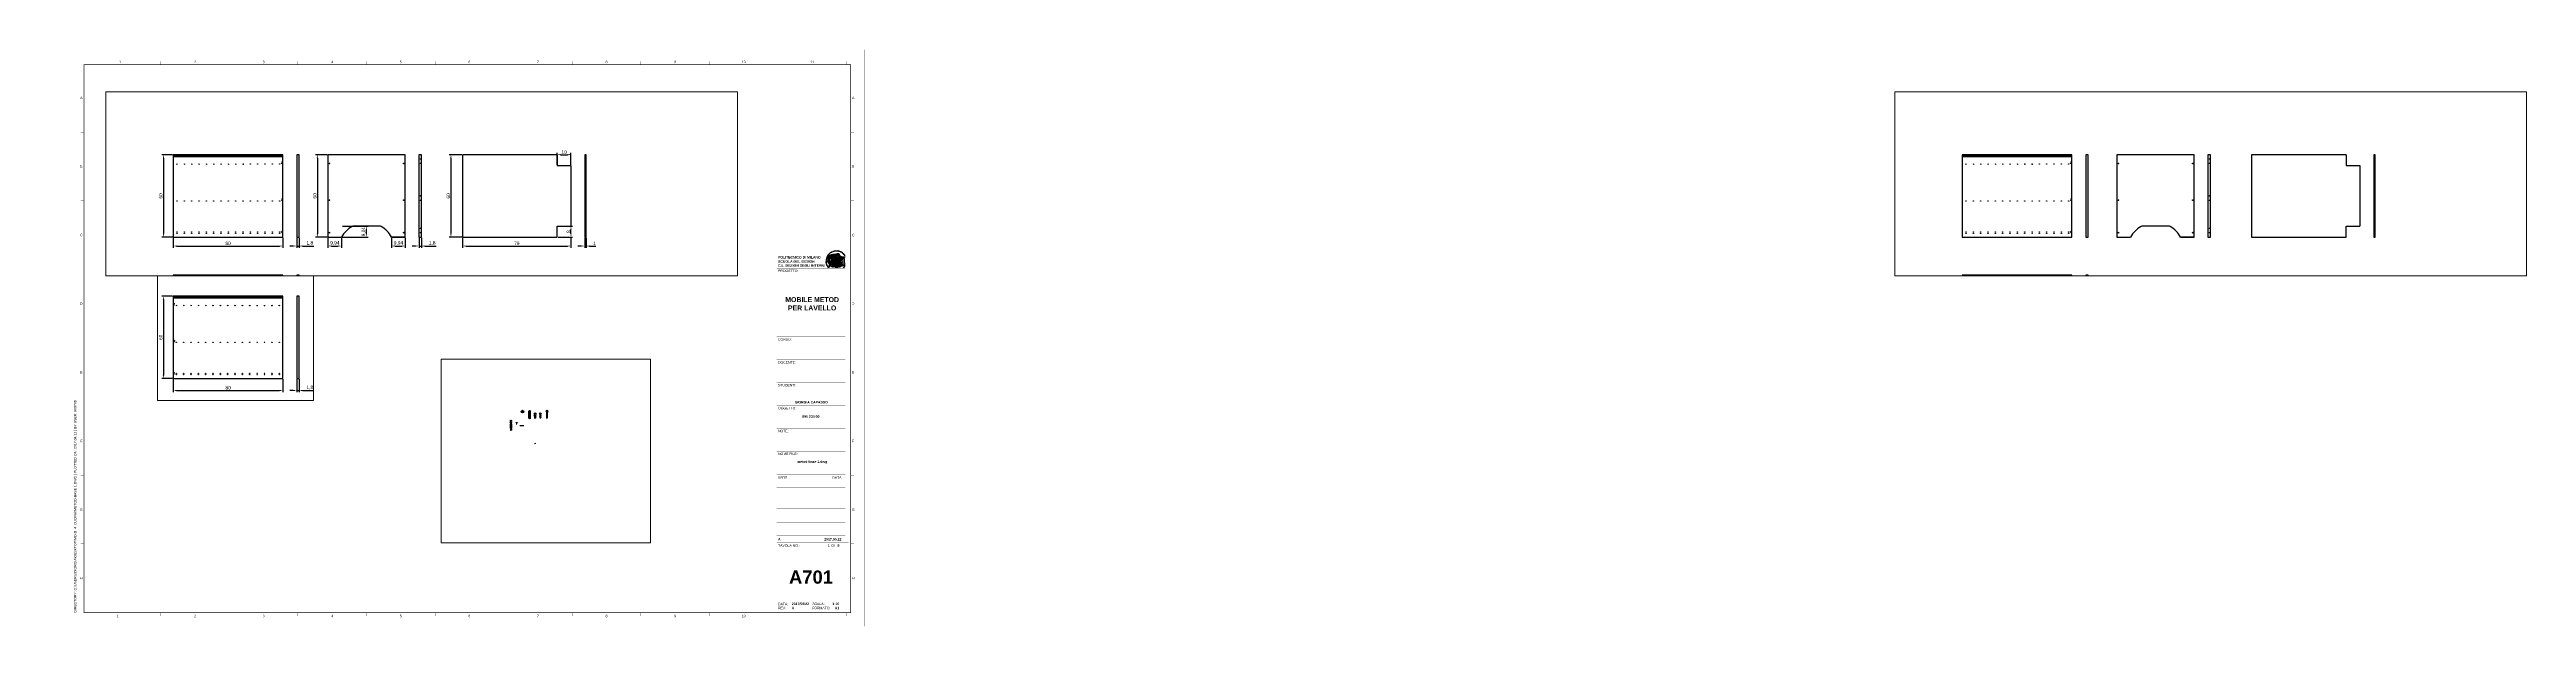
# Paper-space layout 'Layout1' of a CAD drawing. Header units: millimetres. Extents: x -20 to 1786, y -7 to 413.
# The model-space entities are those that its viewports show. They can reach past a viewport. Long polylines and large blocks are cut down to what shows.
import ezdxf
from ezdxf.enums import TextEntityAlignment as Align

# ---------------------------------------------------------------- set-up
doc = ezdxf.new("R2010")
doc.units = ezdxf.units.MM
doc.header["$LTSCALE"] = 0.05
doc.set_wipeout_variables(frame=1)
for name, color, linetype in [('campitura', 9, 'Continuous'), ('costr', 4, 'Continuous'), ('G-ANNO-LOGO', 3, 'Continuous'), ('G-ANNO-TEXT', 3, 'Continuous'), ('G-ANNO-TTLB', 3, 'Continuous'), ('viti', 1, 'Continuous')]:
    doc.layers.add(name, color=color, linetype=linetype)
doc.layers.add('G-ANNO-NPLT', color=210, linetype='Continuous', plot=False)
doc.styles.add('ARIAL', font='arial.ttf')
doc.styles.add('ARIAL-BOLD', font='')
doc.styles.get("Standard").update_dxf_attribs({"font": 'arial.ttf'})
doc.styles.get('ARIAL-BOLD').set_extended_font_data('Arial', bold=True)
doc.dimstyles.new('ISO-25', dxfattribs={"dimtxt": 2.5, "dimasz": 2.5, "dimexe": 1.25, "dimexo": 0.625, "dimtad": 1, "dimtxsty": 'Standard', "dimcen": 2.5, "dimadec": 0, "dimazin": 0, "dimtfac": 1, "dimtmove": 0, "dimatfit": 3, "dimfxl": 1, "dimarcsym": 0})

# ---------------------------------------------------------------- blocks, each defined once
blk = doc.blocks.new('logoPolimi')
for p, q in [((-2.37, 0.12), (-2.16, 0.11)), ((-2.37, 0.01), (-2.16, 0.01)), ((-2.36, 0.23), (-2.15, 0.21)), ((-2.35, 0.34), (-2.14, 0.31)), ((-2.33, 0.45), (-2.12, 0.41)), ((-2.3, 0.55), (-2.1, 0.51)), ((-2.28, 0.66), (-2.07, 0.6)), ((-2.24, 0.77), (-2.04, 0.7)), ((-2.2, 0.87), (-2.01, 0.79)), ((-2.16, 0.97), (-1.97, 0.89)), ((-2.11, 1.07), (-1.93, 0.98)), ((-2.06, 1.17), (-1.88, 1.07)), ((-2.01, 1.26), (-1.83, 1.15)), ((-1.94, 1.36), (-1.77, 1.24)), ((-1.88, 1.45), (-1.71, 1.32)), ((-1.84, 0.03), (-1.82, 0.35)), ((-1.81, 1.53), (-1.65, 1.4)), ((-1.74, 1.61), (-1.58, 1.47)), ((-1.73, 0.59), (-1.73, 0.59)), ((-1.73, 0.59), (-1.73, 0.59)), ((-1.66, 1.69), (-1.51, 1.54)), ((-1.65, 0.57), (-1.65, 0.57)), ((-1.59, 1.12), (-1.59, 1.12)), ((-1.58, 1.77), (-1.44, 1.61)), ((-1.51, 0.55), (-1.51, 0.55)), ((-1.51, 0.55), (-1.51, 0.55)), ((-1.49, 1.84), (-1.36, 1.68)), ((-1.41, 1.91), (-1.28, 1.74)), ((-1.32, 1.97), (-1.2, 1.8)), ((-1.31, 0.79), (-1.21, 0.75)), ((-1.21, 0.75), (-1.31, 0.79)), ((-1.21, 0.75), (-1.31, 0.79)), ((-1.22, 2.03), (-1.11, 1.85)), ((-1.21, 0.75), (-1.21, 0.75)), ((-1.21, 0.75), (-1.21, 0.75)), ((-1.19, 0.76), (-1.19, 0.76)), ((-1.19, 0.76), (-1.19, 0.76)), ((-1.17, 0.99), (-1.18, 0.99)), ((-1.18, 0.99), (-1.17, 0.99)), ((-1.16, 0.57), (-1.16, 0.57)), ((-1.16, 0.57), (-1.16, 0.57)), ((-1.13, 2.09), (-1.03, 1.9)), ((-1.1, 0.01), (-0.99, 0.06)), ((-0.99, 0.06), (-1.1, 0.01)), ((-0.99, 0.06), (-1.1, 0.01)), ((-1.03, 2.14), (-0.94, 1.95)), ((-0.99, 0.06), (-0.99, 0.06)), ((-0.99, 0.06), (-0.99, 0.06)), ((-0.97, 0.79), (-0.98, 0.79)), ((-0.89, 0.84), (-0.97, 0.79)), ((-0.97, 0.79), (-0.89, 0.84)), ((-0.96, 1.41), (-0.96, 1.41)), ((-0.96, 1.41), (-0.96, 1.41)), ((-0.93, 2.18), (-0.84, 1.99)), ((-0.89, 0.84), (-0.82, 0.87)), ((-0.82, 0.87), (-0.89, 0.84)), ((-0.89, 0.84), (-0.82, 0.87)), ((-0.88, 0.83), (-0.89, 0.84)), ((-0.85, 1.39), (-0.85, 1.39)), ((-0.85, 1.39), (-0.85, 1.39)), ((-0.84, 0.14), (-0.84, 0.14)), ((-0.83, 2.22), (-0.75, 2.03)), ((-0.77, 1.08), (-0.78, 1.08)), ((-0.78, 1.08), (-0.77, 1.08)), ((-0.61, 1.12), (-0.77, 1.08)), ((-0.77, 1.08), (-0.61, 1.12)), ((-0.77, 1.08), (-0.61, 1.12)), ((-0.75, 1.3), (-0.76, 1.29)), ((-0.76, 1.29), (-0.75, 1.3)), ((-0.72, 2.26), (-0.66, 2.06)), ((-0.65, 0.99), (-0.7, 0.96)), ((-0.69, 0.18), (-0.68, 0.18)), ((-0.66, 0.93), (-0.66, 0.93)), ((-0.66, 0.93), (-0.64, 0.93)), ((-0.66, 0.93), (-0.66, 0.93)), ((-0.66, 0.93), (-0.66, 0.93)), ((-0.63, 1.01), (-0.63, 1.01)), ((-0.63, 1.01), (-0.62, 1.01)), ((-0.63, 0.66), (-0.63, 0.66)), ((-0.61, 2.29), (-0.56, 2.09)), ((-0.6, 1.12), (-0.61, 1.12)), ((-0.61, 1.12), (-0.6, 1.12)), ((-0.61, 1.12), (-0.6, 1.12)), ((-0.61, 0.86), (-0.57, 0.85)), ((-0.57, 0.85), (-0.61, 0.86)), ((-0.61, 0.86), (-0.57, 0.85)), ((-0.53, 1.08), (-0.6, 1.12)), ((-0.6, 1.12), (-0.6, 1.11)), ((-0.6, 1.12), (-0.53, 1.08)), ((-0.57, 0.8), (-0.59, 0.8)), ((-0.57, 0.85), (-0.53, 0.84)), ((-0.57, 0.85), (-0.57, 0.85)), ((-0.57, 0.85), (-0.57, 0.85)), ((-0.57, 0.85), (-0.53, 0.84)), ((-0.56, 0.29), (-0.49, 0.48)), ((-0.56, 0.14), (-0.56, 0.29)), ((-0.5, 0.11), (-0.56, 0.14)), ((-0.53, 0.84), (-0.51, 0.84)), ((-0.53, 0.84), (-0.51, 0.84)), ((-0.53, 0.84), (-0.53, 0.84)), ((-0.51, 2.32), (-0.46, 2.11)), ((-0.51, 0.11), (-0.51, 0.11)), ((-0.51, 0.11), (-0.51, 0.11)), ((-0.34, 0.33), (-0.5, 0.11)), ((-0.49, 0.48), (-0.41, 0.55)), ((-0.42, 0.8), (-0.47, 0.79)), ((-0.42, 0.8), (-0.47, 0.79)), ((-0.47, 0.79), (-0.45, 0.76)), ((-0.47, 0.79), (-0.45, 0.76)), ((-0.45, 1.14), (-0.42, 1.11)), ((-0.42, 1.26), (-0.36, 1.22)), ((-0.41, 0.55), (-0.34, 0.49)), ((-0.4, 2.34), (-0.36, 2.13)), ((-0.4, 1.37), (-0.38, 1.38)), ((-0.39, 1.37), (-0.4, 1.37)), ((-0.35, 1.33), (-0.4, 1.37)), ((-0.39, 1.24), (-0.4, 1.23)), ((-0.38, 1.14), (-0.38, 1.14)), ((-0.34, 0.49), (-0.09, 0.48)), ((-0.16, 0.32), (-0.34, 0.33)), ((-0.14, 0.32), (-0.31, 0.34)), ((-0.29, 2.35), (-0.26, 2.14)), ((-0.28, 1.3), (-0.29, 1.3)), ((-0.28, 1.3), (-0.28, 1.3)), ((-0.18, 2.36), (-0.16, 2.15)), ((-0.16, 1.24), (-0.16, 1.25)), ((-0.16, 1.25), (-0.16, 1.25)), ((-0.16, 0.49), (-0.14, 0.64)), ((-0.06, 0.27), (-0.16, 0.32)), ((-0.1, 0.88), (-0.09, 0.87)), ((-0.08, 1.37), (-0.08, 1.38)), ((-0.08, 1.23), (-0.05, 1.21)), ((-0.05, 1.21), (-0.08, 1.23)), ((-0.08, 1.23), (-0.05, 1.21)), ((-0.07, 2.37), (-0.06, 2.16)), ((-0.03, 0.26), (-0.06, 0.27)), ((-0.05, 1.21), (-0.04, 1.21)), ((-0.04, 1.21), (-0.05, 1.21)), ((-0.04, 1.21), (-0.04, 1.21)), ((-0.04, 1.21), (-0.04, 1.21)), ((-0.04, 0.48), (-0.03, 0.26)), ((0.03, 1.15), (0.03, 1.15)), ((0.03, 0.66), (0.03, 0.67)), ((0.04, 2.37), (0.04, 2.16)), ((0.07, 0.58), (0.07, 0.57)), ((0.1, 1.18), (0.1, 1.18)), ((0.1, 0.84), (0.1, 0.84)), ((0.13, 1.32), (0.17, 1.19)), ((0.15, 2.36), (0.14, 2.16)), ((0.14, 0.71), (0.34, 0.65)), ((0.31, 0.56), (0.17, 0.63)), ((0.26, 2.36), (0.24, 2.15)), ((0.27, 1.61), (0.27, 1.61)), ((0.27, 1.61), (0.27, 1.61)), ((0.27, 1.61), (0.27, 1.61)), ((0.29, 1.29), (0.29, 1.29)), ((0.29, 1.29), (0.29, 1.29)), ((0.29, 1.29), (0.29, 1.29)), ((0.29, 1.29), (0.29, 1.29)), ((0.33, 0.49), (0.34, 0.49)), ((0.33, 0.03), (0.35, 0.03)), ((0.33, 0.03), (0.35, 0.03)), ((0.37, 2.34), (0.34, 2.13)), ((0.34, 0.65), (0.34, 0.64)), ((0.35, 0.03), (0.57, 0.06)), ((0.35, 0.03), (0.57, 0.06)), ((0.35, 0.03), (0.35, 0.03)), ((0.35, 0.03), (0.35, 0.03)), ((0.38, 1.36), (0.37, 1.35)), ((0.38, 0.34), (0.37, 0.34)), ((0.38, 0.34), (0.38, 0.34)), ((0.43, 0.67), (0.39, 0.64)), ((0.48, 2.32), (0.44, 2.12)), ((0.49, 1.05), (0.51, 1.13)), ((0.51, 1.13), (0.49, 1.05)), ((0.49, 1.05), (0.51, 1.13)), ((0.51, 1.31), (0.5, 1.29)), ((0.51, 1.13), (0.52, 1.23)), ((0.52, 1.23), (0.51, 1.23)), ((0.51, 1.23), (0.52, 1.23)), ((0.52, 1.23), (0.51, 1.13)), ((0.51, 1.13), (0.52, 1.23)), ((0.52, 1.24), (0.6, 1.37)), ((0.52, 1.23), (0.6, 1.36)), ((0.6, 1.36), (0.52, 1.23)), ((0.52, 1.23), (0.52, 1.23)), ((0.52, 1.23), (0.52, 1.24)), ((0.52, 1.23), (0.52, 1.23)), ((0.55, 1.07), (0.53, 1.06)), ((0.53, 1.04), (0.53, 1.06)), ((0.53, 1.05), (0.53, 1.04)), ((0.59, 2.3), (0.54, 2.09)), ((0.54, 0.3), (0.63, 0.32)), ((0.54, -0.08), (0.61, 0.06)), ((0.61, 0.06), (0.54, -0.08)), ((0.54, -0.08), (0.61, 0.06)), ((0.56, 0.19), (0.59, 0.21)), ((0.57, 1.07), (0.57, 1.07)), ((0.57, 1.07), (0.57, 1.07)), ((0.57, 1.07), (0.57, 1.07)), ((0.57, 1.07), (0.57, 1.07)), ((0.57, 1.07), (0.57, 1.07)), ((0.57, 1.07), (0.57, 1.07)), ((0.57, 1.07), (0.57, 1.07)), ((0.58, 0.3), (0.59, 0.29)), ((0.59, 0.78), (0.59, 0.79)), ((0.59, 0.79), (0.59, 0.79)), ((0.59, 0.79), (0.59, 0.79)), ((0.59, 0.79), (0.59, 0.78)), ((0.61, 0.06), (0.6, 0.07)), ((0.6, 0.07), (0.61, 0.06)), ((0.61, 0.06), (0.61, 0.07)), ((0.62, 0.21), (0.65, 0.22)), ((0.69, 2.27), (0.63, 2.07)), ((0.64, 1.37), (0.65, 1.37)), ((0.69, 0.86), (0.68, 0.86)), ((0.68, 0.86), (0.69, 0.86)), ((0.68, 0.76), (0.68, 0.76)), ((0.8, 2.23), (0.73, 2.03)), ((0.76, 0.26), (0.76, 0.26)), ((0.9, 2.19), (0.82, 2)), ((0.82, 0.35), (0.84, 0.36)), ((0.82, 0.35), (0.82, 0.35)), ((0.84, 0.36), (0.84, 0.37)), ((0.85, 0.34), (1.05, 0.35)), ((1, 2.15), (0.91, 1.96)), ((0.93, 1.05), (0.93, 1.05)), ((0.93, 1.05), (0.93, 1.05)), ((0.93, 1.05), (0.93, 1.04)), ((0.93, 1.05), (0.93, 1.05)), ((0.97, 0.66), (0.96, 0.66)), ((1.01, 0.97), (0.98, 0.96)), ((1.1, 2.1), (1, 1.91)), ((1.2, 2.04), (1.09, 1.86)), ((1.17, 0.96), (1.17, 0.95)), ((1.17, 0.95), (1.17, 0.95)), ((1.29, 1.99), (1.18, 1.81)), ((1.38, 1.92), (1.26, 1.75)), ((1.34, 0.37), (1.26, 0.04)), ((1.27, 0.37), (1.27, 0.38)), ((1.28, 0.95), (1.28, 0.95)), ((1.47, 1.86), (1.34, 1.69)), ((1.37, 0.73), (1.46, 0.81)), ((1.41, 0.4), (1.41, 0.41)), ((1.56, 1.79), (1.42, 1.63)), ((1.64, 1.71), (1.49, 1.56)), ((1.49, 0.9), (1.57, 0.92)), ((1.72, 1.63), (1.56, 1.49)), ((1.67, 0.6), (1.57, 0.53)), ((1.79, 1.55), (1.63, 1.41)), ((1.86, 1.47), (1.7, 1.34)), ((1.93, 1.38), (1.76, 1.26)), ((1.99, 1.29), (1.81, 1.17)), ((2.05, 1.19), (1.87, 1.09)), ((2.1, 1.1), (1.92, 1)), ((2.15, 1), (1.96, 0.91)), ((2.19, 0.9), (2, 0.82)), ((2.23, 0.79), (2.04, 0.72)), ((2.27, 0.69), (2.07, 0.63)), ((2.3, 0.58), (2.09, 0.53)), ((2.32, 0.47), (2.12, 0.43)), ((2.34, 0.37), (2.13, 0.33)), ((2.36, 0.26), (2.15, 0.23)), ((2.37, 0.15), (2.16, 0.13)), ((2.37, 0.04), (2.16, 0.03)), ((-2.37, -0.1), (-2.16, -0.09)), ((-2.36, -0.21), (-2.15, -0.19)), ((-2.35, -0.32), (-2.14, -0.29)), ((-2.33, -0.43), (-2.12, -0.39)), ((-2.31, -0.54), (-2.1, -0.49)), ((-2.28, -0.65), (-2.08, -0.59)), ((-2.25, -0.75), (-2.05, -0.69)), ((-2.21, -0.86), (-2.02, -0.78)), ((-2.17, -0.96), (-1.98, -0.87)), ((-2.12, -1.06), (-1.93, -0.96)), ((-2.07, -1.16), (-1.89, -1.05)), ((-2.04, -0.15), (-1.97, -0.2)), ((-2.01, -1.25), (-1.84, -1.14)), ((-1.95, -1.34), (-1.78, -1.22)), ((-1.89, -1.43), (-1.72, -1.31)), ((-1.82, -1.52), (-1.66, -1.38)), ((-1.75, -1.6), (-1.59, -1.46)), ((-1.67, -1.68), (-1.52, -1.53)), ((-1.58, -0.12), (-1.6, -0.18)), ((-1.6, -0.18), (-1.58, -0.28)), ((-1.57, -0.54), (-1.59, -0.54)), ((-1.59, -0.54), (-1.59, -0.54)), ((-1.59, -1.76), (-1.45, -1.6)), ((-1.56, -0.32), (-1.56, -0.31)), ((-1.56, -0.31), (-1.56, -0.31)), ((-1.53, -0.65), (-1.53, -0.65)), ((-1.53, -0.65), (-1.53, -0.65)), ((-1.51, -1.83), (-1.37, -1.67)), ((-1.48, -0.86), (-1.48, -0.85)), ((-1.42, -0.37), (-1.42, -0.37)), ((-1.42, -1.9), (-1.29, -1.73)), ((-1.38, -0.46), (-1.38, -0.46)), ((-1.33, -1.96), (-1.21, -1.79)), ((-1.31, -0.24), (-1.31, -0.23)), ((-1.31, -0.23), (-1.31, -0.24)), ((-1.24, -2.02), (-1.13, -1.84)), ((-1.23, -0.19), (-1.23, -0.19)), ((-1.23, -0.19), (-1.23, -0.19)), ((-1.23, -0.19), (-1.23, -0.19)), ((-1.23, -0.19), (-1.23, -0.19)), ((-1.14, -2.08), (-1.04, -1.89)), ((-1.04, -2.13), (-0.95, -1.94)), ((-1.01, -0.39), (-1.02, -0.39)), ((-1.02, -0.39), (-1.01, -0.39)), ((-1.02, -0.7), (-1.02, -0.7)), ((-1.02, -0.7), (-1.02, -0.7)), ((-1.02, -0.7), (-1.02, -0.7)), ((-0.94, -2.18), (-0.86, -1.98)), ((-0.84, -2.22), (-0.77, -2.02)), ((-0.79, -0.51), (-0.83, -0.58)), ((-0.83, -0.58), (-0.79, -0.51)), ((-0.83, -0.58), (-0.79, -0.51)), ((-0.78, -1.05), (-0.83, -0.94)), ((-0.83, -0.94), (-0.78, -1.05)), ((-0.83, -0.94), (-0.83, -0.94)), ((-0.83, -0.94), (-0.78, -1.05)), ((-0.82, -1.23), (-0.82, -1.23)), ((-0.82, -1.23), (-0.77, -1.23)), ((-0.77, -1.23), (-0.82, -1.23)), ((-0.82, -1.23), (-0.82, -1.23)), ((-0.77, -1.23), (-0.82, -1.23)), ((-0.75, -0.96), (-0.8, -0.89)), ((-0.8, -0.89), (-0.79, -0.92)), ((-0.79, -0.92), (-0.8, -0.89)), ((-0.8, -0.89), (-0.75, -0.96)), ((-0.79, -0.92), (-0.8, -0.89)), ((-0.8, -0.89), (-0.8, -0.89)), ((-0.8, -0.89), (-0.75, -0.96)), ((-0.79, -0.92), (-0.78, -0.95)), ((-0.78, -0.95), (-0.79, -0.92)), ((-0.78, -0.95), (-0.79, -0.92)), ((-0.77, -0.49), (-0.78, -0.48)), ((-0.78, -0.48), (-0.77, -0.49)), ((-0.78, -0.95), (-0.76, -1)), ((-0.76, -1), (-0.78, -0.95)), ((-0.76, -1), (-0.78, -0.95)), ((-0.71, -0.89), (-0.75, -0.87)), ((-0.75, -0.87), (-0.71, -0.89)), ((-0.75, -0.87), (-0.71, -0.89)), ((-0.72, -1.01), (-0.75, -0.96)), ((-0.75, -0.96), (-0.72, -1.01)), ((-0.75, -0.96), (-0.72, -1.01)), ((-0.74, -2.25), (-0.67, -2.05)), ((-0.64, -0.93), (-0.71, -0.89)), ((-0.71, -0.89), (-0.64, -0.93)), ((-0.71, -0.89), (-0.64, -0.93)), ((-0.66, -0.53), (-0.66, -0.53)), ((-0.66, -0.53), (-0.66, -0.53)), ((-0.66, -0.53), (-0.66, -0.53)), ((-0.63, -2.29), (-0.57, -2.08)), ((-0.52, -2.31), (-0.48, -2.11)), ((-0.39, -0.81), (-0.51, -0.69)), ((-0.51, -1.04), (-0.5, -1.04)), ((-0.48, -0.42), (-0.48, -0.42)), ((-0.48, -0.42), (-0.48, -0.42)), ((-0.48, -0.42), (-0.48, -0.42)), ((-0.42, -2.33), (-0.38, -2.13)), ((-0.41, -0.51), (-0.41, -0.51)), ((-0.38, -0.05), (-0.39, -0.12)), ((-0.39, -0.12), (-0.37, -0.1)), ((-0.35, -0.14), (-0.37, -0.08)), ((-0.37, -0.09), (-0.37, -0.09)), ((-0.33, -0.12), (-0.35, -0.14)), ((-0.32, -0.14), (-0.35, -0.14)), ((-0.35, -0.18), (-0.34, -0.22)), ((-0.34, -0.08), (-0.29, -0.16)), ((-0.34, -0.22), (-0.34, -0.22)), ((-0.27, -0.17), (-0.32, -0.14)), ((-0.31, -2.35), (-0.28, -2.14)), ((-0.25, -0.91), (-0.26, -0.9)), ((-0.26, -1.29), (0.1, -1.2)), ((0.1, -1.2), (-0.26, -1.29)), ((0.08, -1.4), (-0.26, -1.29)), ((-0.26, -1.29), (0.08, -1.4)), ((-0.26, -1.38), (-0.26, -1.29)), ((-0.26, -1.29), (-0.26, -1.29)), ((-0.26, -1.29), (-0.26, -1.38)), ((-0.26, -1.29), (0.08, -1.4)), ((-0.26, -1.29), (-0.26, -1.29)), ((0.08, -1.49), (-0.26, -1.38)), ((-0.26, -1.38), (0.09, -1.49)), ((-0.2, -2.36), (-0.18, -2.15)), ((-0.14, -0.15), (-0.16, -0.13)), ((-0.11, -0.04), (-0.12, -0.05)), ((-0.09, -2.37), (-0.08, -2.16)), ((-0.04, -0.41), (-0.01, -0.44)), ((-0.01, -0.44), (-0.04, -0.41)), ((-0.04, -0.41), (-0.01, -0.44)), ((0.03, -2.37), (0.02, -2.16)), ((0.07, -0.84), (0.07, -0.84)), ((0.07, -0.84), (0.07, -0.84)), ((0.1, -1.2), (0.08, -1.32)), ((0.08, -1.32), (0.13, -1.2)), ((0.08, -1.4), (0.72, -1.22)), ((0.72, -1.22), (0.08, -1.4)), ((0.08, -1.4), (0.72, -1.22)), ((0.72, -1.31), (0.08, -1.49)), ((0.08, -1.44), (0.08, -1.4)), ((0.08, -1.4), (0.08, -1.44)), ((0.08, -1.4), (0.08, -1.49)), ((0.08, -1.49), (0.08, -1.44)), ((0.08, -1.44), (0.08, -1.44)), ((0.08, -1.44), (0.08, -1.45)), ((0.08, -1.45), (0.08, -1.46)), ((0.08, -1.46), (0.08, -1.49)), ((0.1, -1.01), (0.09, -0.86)), ((0.1, -1.01), (0.09, -0.86)), ((0.09, -1.49), (0.72, -1.31)), ((0.1, -1.2), (0.12, -1.04)), ((0.12, -1.04), (0.1, -1.2)), ((0.13, -1.2), (0.1, -1.2)), ((0.1, -1.2), (0.13, -1.2)), ((0.13, -1.2), (0.1, -1.2)), ((0.1, -1.2), (0.1, -1.2)), ((0.11, -0.44), (0.11, -0.44)), ((0.11, -0.44), (0.11, -0.44)), ((0.12, -0.21), (0.12, -0.21)), ((0.12, -0.21), (0.12, -0.21)), ((0.12, -0.21), (0.12, -0.21)), ((0.12, -0.21), (0.12, -0.21)), ((0.12, -0.21), (0.12, -0.21)), ((0.12, -0.21), (0.12, -0.21)), ((0.12, -0.21), (0.12, -0.21)), ((0.12, -0.21), (0.12, -0.21)), ((0.12, -0.21), (0.12, -0.21)), ((0.12, -0.21), (0.12, -0.21)), ((0.12, -0.21), (0.12, -0.21)), ((0.12, -0.21), (0.12, -0.21)), ((0.12, -0.21), (0.12, -0.21)), ((0.12, -0.56), (0.14, -0.53)), ((0.14, -0.53), (0.12, -0.56)), ((0.12, -0.56), (0.14, -0.53)), ((0.12, -1.04), (0.12, -1.04)), ((0.12, -1.04), (0.12, -1.04)), ((0.12, -1.04), (0.12, -1.04)), ((0.14, -2.37), (0.12, -2.16)), ((0.21, -0.99), (0.13, -1.2)), ((0.13, -1.2), (0.21, -0.99)), ((0.36, -1.14), (0.13, -1.2)), ((0.13, -1.2), (0.26, -1.17)), ((0.14, -0.53), (0.16, -0.49)), ((0.16, -0.49), (0.14, -0.53)), ((0.14, -0.53), (0.16, -0.49)), ((0.16, -0.49), (0.16, -0.49)), ((0.16, -0.49), (0.16, -0.49)), ((0.28, -1.19), (0.21, -0.99)), ((0.21, -0.99), (0.31, -1.27)), ((0.25, -2.36), (0.22, -2.15)), ((0.24, -0.17), (0.24, -0.16)), ((0.24, -0.16), (0.24, -0.17)), ((0.25, -0.84), (0.25, -0.88)), ((0.25, -0.88), (0.25, -0.84)), ((0.25, -0.88), (0.25, -0.84)), ((0.25, -0.88), (0.29, -1.17)), ((0.26, -0.88), (0.25, -0.88)), ((0.31, -1.27), (0.25, -0.88)), ((0.26, -1.17), (0.28, -1.16)), ((0.28, -1.16), (0.36, -1.14)), ((0.29, -1.17), (0.28, -1.19)), ((0.35, -2.34), (0.32, -2.14)), ((0.36, -1.14), (0.72, -1.22)), ((0.72, -1.22), (0.36, -1.14)), ((0.46, -2.32), (0.42, -2.12)), ((0.49, -0.31), (0.49, -0.31)), ((0.49, -0.31), (0.49, -0.31)), ((0.5, -0.27), (0.5, -0.27)), ((0.51, -0.27), (0.51, -0.27)), ((0.57, -2.3), (0.52, -2.1)), ((0.68, -2.27), (0.62, -2.07)), ((0.78, -2.24), (0.71, -2.04)), ((0.72, -0.81), (0.75, -0.89)), ((0.72, -1.22), (0.72, -1.31)), ((0.72, -1.31), (0.72, -1.22)), ((0.74, -0.23), (0.74, -0.23)), ((0.74, -0.23), (0.75, -0.24)), ((0.75, -0.23), (0.75, -0.23)), ((0.89, -2.2), (0.81, -2)), ((0.86, -0.25), (0.82, -0.34)), ((0.87, -0.22), (0.86, -0.23)), ((0.87, -0.22), (0.86, -0.25)), ((0.99, -2.15), (0.9, -1.96)), ((0.96, -0.58), (0.96, -0.57)), ((1.09, -2.11), (0.99, -1.92)), ((1.05, -1.05), (1.04, -1.05)), ((1.19, -2.05), (1.08, -1.87)), ((1.28, -2), (1.17, -1.82)), ((1.37, -1.93), (1.25, -1.76)), ((1.31, -0.27), (1.3, -0.26)), ((1.3, -0.26), (1.3, -0.26)), ((1.3, -0.26), (1.3, -0.26)), ((1.3, -0.26), (1.31, -0.27)), ((1.3, -0.26), (1.3, -0.26)), ((1.46, -1.87), (1.33, -1.7)), ((1.54, -1.8), (1.41, -1.64)), ((1.63, -1.72), (1.48, -1.57)), ((1.71, -1.65), (1.55, -1.5)), ((1.78, -1.57), (1.62, -1.43)), ((1.85, -1.48), (1.69, -1.35)), ((1.92, -1.39), (1.75, -1.27)), ((1.98, -1.3), (1.81, -1.19)), ((2.04, -1.21), (1.86, -1.1)), ((2.09, -1.11), (1.91, -1.01)), ((2.14, -1.01), (1.95, -0.92)), ((2.19, -0.91), (1.99, -0.83)), ((2.23, -0.81), (2.03, -0.74)), ((2.26, -0.7), (2.06, -0.64)), ((2.29, -0.6), (2.09, -0.55)), ((2.32, -0.49), (2.11, -0.45)), ((2.34, -0.38), (2.13, -0.35)), ((2.35, -0.27), (2.15, -0.25)), ((2.37, -0.08), (2.16, -0.07)), ((2.36, -0.16), (2.16, -0.15))]:
    blk.add_line(p, q)
for points in [[(-1.9, 0.12), (-1.94, 0.02), (-2.05, -0.09), (-2.05, -0.09)], [(-1.86, 0.38), (-1.86, 0.38), (-1.87, 0.19), (-1.9, 0.12)], [(-1.76, 0.6), (-1.76, 0.6), (-1.84, 0.57), (-1.86, 0.38)], [(-1.86, -0.04), (-1.84, 0.02), (-1.84, 0.03), (-1.84, 0.03)], [(-1.82, 0.78), (-1.83, 0.8), (-1.85, 0.86), (-1.83, 0.88)], [(-1.82, 0.78), (-1.83, 0.8), (-1.85, 0.86), (-1.83, 0.88)], [(-1.83, 0.88), (-1.81, 0.9), (-1.76, 0.96), (-1.76, 0.96)], [(-1.83, 0.88), (-1.81, 0.9), (-1.76, 0.96), (-1.76, 0.96)], [(-1.76, 0.6), (-1.83, 0.7), (-1.78, 0.74), (-1.78, 0.74)], [(-1.78, 0.74), (-1.79, 0.74), (-1.83, 0.7), (-1.76, 0.6)], [(-1.78, 0.74), (-1.8, 0.76), (-1.81, 0.78), (-1.82, 0.78)], [(-1.78, 0.74), (-1.8, 0.76), (-1.81, 0.78), (-1.82, 0.78)], [(-1.82, 0.35), (-1.81, 0.5), (-1.73, 0.59), (-1.73, 0.59)], [(-1.82, -0.19), (-1.73, -0.07), (-1.75, 0.14), (-1.75, 0.3)], [(-1.75, 0.33), (-1.75, 0.17), (-1.73, -0.05), (-1.8, -0.17)], [(-1.78, 0.74), (-1.75, 0.72), (-1.72, 0.69), (-1.68, 0.7)], [(-1.68, 0.7), (-1.72, 0.69), (-1.75, 0.72), (-1.78, 0.74)], [(-1.68, 0.7), (-1.72, 0.69), (-1.75, 0.72), (-1.78, 0.74)], [(-1.78, 0.74), (-1.78, 0.74), (-1.78, 0.74), (-1.78, 0.74)], [(-1.76, 0.96), (-1.68, 1.1), (-1.59, 1.12), (-1.59, 1.12)], [(-1.76, 0.96), (-1.68, 1.1), (-1.6, 1.12), (-1.6, 1.12)], [(-1.73, 0.59), (-1.74, 0.59), (-1.75, 0.6), (-1.76, 0.6)], [(-1.73, 0.59), (-1.74, 0.59), (-1.75, 0.6), (-1.76, 0.6)], [(-1.75, 0.3), (-1.76, 0.47), (-1.65, 0.57), (-1.65, 0.57)], [(-1.65, 0.57), (-1.65, 0.57), (-1.76, 0.5), (-1.75, 0.33)], [(-1.65, 0.57), (-1.68, 0.58), (-1.7, 0.58), (-1.73, 0.59)], [(-1.65, 0.57), (-1.68, 0.58), (-1.7, 0.58), (-1.73, 0.59)], [(-1.5, 0.71), (-1.53, 0.74), (-1.61, 0.71), (-1.68, 0.7)], [(-1.68, 0.7), (-1.61, 0.71), (-1.53, 0.73), (-1.5, 0.71)], [(-1.5, 0.71), (-1.53, 0.73), (-1.61, 0.71), (-1.68, 0.7)], [(-1.51, 0.55), (-1.56, 0.56), (-1.61, 0.56), (-1.65, 0.57)], [(-1.65, 0.57), (-1.61, 0.56), (-1.56, 0.56), (-1.51, 0.55)], [(-1.51, 0.55), (-1.56, 0.56), (-1.61, 0.56), (-1.65, 0.57)], [(-1.59, 1.12), (-1.6, 1.06), (-1.61, 0.99), (-1.61, 0.97)], [(-1.61, 0.97), (-1.61, 0.99), (-1.6, 1.06), (-1.59, 1.12)], [(-1.61, 0.97), (-1.61, 0.99), (-1.6, 1.06), (-1.59, 1.12)], [(-1.61, 0.97), (-1.61, 0.95), (-1.56, 0.88), (-1.54, 0.87)], [(-1.54, 0.87), (-1.56, 0.88), (-1.61, 0.95), (-1.61, 0.97)], [(-1.54, 0.87), (-1.56, 0.88), (-1.61, 0.96), (-1.61, 0.97)], [(-1.59, 1.12), (-1.59, 1.13), (-1.59, 1.15), (-1.58, 1.16)], [(-1.59, 1.12), (-1.59, 1.13), (-1.59, 1.15), (-1.58, 1.16)], [(-1.58, 1.16), (-1.57, 1.21), (-1.52, 1.23), (-1.49, 1.25)], [(-1.58, 1.16), (-1.57, 1.21), (-1.52, 1.23), (-1.49, 1.25)], [(-1.58, 0.36), (-1.58, 0.48), (-1.51, 0.55), (-1.51, 0.55)], [(-1.51, 0.55), (-1.51, 0.55), (-1.58, 0.48), (-1.58, 0.36)], [(-1.51, 0.55), (-1.51, 0.55), (-1.58, 0.48), (-1.58, 0.36)], [(-1.55, 0.04), (-1.55, 0.08), (-1.58, 0.25), (-1.58, 0.36)], [(-1.58, 0.36), (-1.58, 0.25), (-1.55, 0.08), (-1.55, 0.04)], [(-1.58, 0.36), (-1.58, 0.25), (-1.55, 0.08), (-1.55, 0.04)], [(-1.58, -0.12), (-1.57, -0.06), (-1.55, 0.02), (-1.55, 0.04)], [(-1.55, 0.04), (-1.55, 0.02), (-1.57, -0.06), (-1.58, -0.12)], [(-1.55, 0.04), (-1.55, 0.02), (-1.56, -0.04), (-1.57, -0.1)], [(-1.54, 0.87), (-1.52, 0.85), (-1.47, 0.83), (-1.44, 0.83)], [(-1.44, 0.83), (-1.47, 0.83), (-1.52, 0.85), (-1.54, 0.87)], [(-1.45, 0.83), (-1.47, 0.83), (-1.52, 0.85), (-1.54, 0.87)], [(-1.51, 0.55), (-1.33, 0.54), (-1.16, 0.57), (-1.16, 0.57)], [(-1.16, 0.57), (-1.16, 0.57), (-1.33, 0.54), (-1.51, 0.55)], [(-1.16, 0.57), (-1.16, 0.57), (-1.33, 0.54), (-1.51, 0.55)], [(-1.5, 0.71), (-1.46, 0.68), (-1.4, 0.62), (-1.33, 0.66)], [(-1.33, 0.66), (-1.4, 0.62), (-1.46, 0.68), (-1.5, 0.71)], [(-1.33, 0.66), (-1.4, 0.62), (-1.46, 0.68), (-1.5, 0.71)], [(-1.49, 1.25), (-1.46, 1.26), (-1.42, 1.33), (-1.39, 1.36)], [(-1.49, 1.25), (-1.46, 1.27), (-1.43, 1.34), (-1.39, 1.36)], [(-1.31, 0.79), (-1.33, 0.79), (-1.42, 0.83), (-1.45, 0.83)], [(-1.44, 0.83), (-1.42, 0.83), (-1.33, 0.79), (-1.31, 0.79)], [(-1.31, 0.79), (-1.33, 0.79), (-1.42, 0.83), (-1.44, 0.83)], [(-1.35, 1.1), (-1.4, 1.17), (-1.36, 1.23), (-1.29, 1.31)], [(-1.29, 1.31), (-1.36, 1.23), (-1.4, 1.17), (-1.35, 1.1)], [(-1.35, 1.1), (-1.4, 1.17), (-1.36, 1.23), (-1.29, 1.31)], [(-1.39, 1.36), (-1.35, 1.38), (-1.26, 1.4), (-1.19, 1.41)], [(-1.39, 1.36), (-1.35, 1.38), (-1.26, 1.4), (-1.19, 1.41)], [(-1.18, 0.99), (-1.24, 0.97), (-1.3, 1.03), (-1.35, 1.1)], [(-1.35, 1.1), (-1.3, 1.03), (-1.24, 0.97), (-1.18, 0.99)], [(-1.18, 1), (-1.24, 0.97), (-1.3, 1.03), (-1.35, 1.1)], [(-1.33, 0.66), (-1.28, 0.7), (-1.23, 0.73), (-1.21, 0.75)], [(-1.21, 0.75), (-1.23, 0.73), (-1.28, 0.7), (-1.33, 0.66)], [(-1.21, 0.75), (-1.23, 0.73), (-1.28, 0.7), (-1.33, 0.66)], [(-1.29, 1.31), (-1.22, 1.39), (-1.01, 1.41), (-0.96, 1.41)], [(-0.96, 1.41), (-1.01, 1.41), (-1.22, 1.39), (-1.29, 1.31)], [(-1.29, 1.31), (-1.22, 1.39), (-1.01, 1.41), (-0.96, 1.41)], [(-1.24, -0.02), (-1.21, -0.01), (-1.1, 0.01), (-1.1, 0.01)], [(-1.1, 0.01), (-1.1, 0.01), (-1.21, -0.01), (-1.24, -0.02)], [(-1.1, 0.01), (-1.1, 0.01), (-1.21, -0.01), (-1.24, -0.02)], [(-1.21, 0.75), (-1.2, 0.75), (-1.19, 0.76), (-1.19, 0.76)], [(-1.19, 0.76), (-1.19, 0.76), (-1.2, 0.75), (-1.21, 0.75)], [(-1.19, 0.76), (-1.19, 0.76), (-1.2, 0.76), (-1.21, 0.75)], [(-1.19, 1.41), (-1.11, 1.43), (-0.97, 1.41), (-0.97, 1.41)], [(-1.19, 1.41), (-1.12, 1.43), (-0.98, 1.41), (-0.98, 1.41)], [(-1.19, 0.76), (-1.19, 0.77), (-1.18, 0.78), (-1.18, 0.79)], [(-1.18, 0.79), (-1.18, 0.78), (-1.19, 0.77), (-1.19, 0.76)], [(-1.19, 0.76), (-1.19, 0.77), (-1.19, 0.78), (-1.18, 0.79)], [(-1.18, 0.68), (-1.18, 0.68), (-1.19, 0.71), (-1.19, 0.76)], [(-1.19, 0.76), (-1.19, 0.71), (-1.18, 0.68), (-1.18, 0.68)], [(-1.18, 0.68), (-1.18, 0.68), (-1.19, 0.71), (-1.19, 0.76)], [(-1.18, 0.97), (-1.18, 0.97), (-1.18, 0.98), (-1.17, 0.99)], [(-1.17, 0.99), (-1.18, 0.98), (-1.18, 0.97), (-1.18, 0.97)], [(-1.18, 0.97), (-1.18, 0.97), (-1.18, 0.98), (-1.17, 0.99)], [(-1.18, 0.79), (-1.17, 0.86), (-1.18, 0.95), (-1.18, 0.97)], [(-1.18, 0.97), (-1.18, 0.95), (-1.17, 0.86), (-1.18, 0.79)], [(-1.18, 0.79), (-1.17, 0.86), (-1.18, 0.95), (-1.18, 0.97)], [(-1.16, 0.57), (-1.17, 0.6), (-1.18, 0.64), (-1.18, 0.68)], [(-1.18, 0.68), (-1.18, 0.64), (-1.17, 0.6), (-1.16, 0.57)], [(-1.16, 0.57), (-1.17, 0.6), (-1.18, 0.64), (-1.18, 0.68)], [(-1.17, 0.99), (-1.17, 1.03), (-1.16, 1.09), (-1.14, 1.13)], [(-1.09, 0.42), (-1.1, 0.44), (-1.14, 0.48), (-1.16, 0.57)], [(-1.16, 0.57), (-1.14, 0.48), (-1.1, 0.44), (-1.09, 0.42)], [(-1.09, 0.42), (-1.1, 0.44), (-1.14, 0.48), (-1.16, 0.57)], [(-1.14, 1.13), (-1.12, 1.18), (-1.05, 1.31), (-1.05, 1.31)], [(-1.12, 0.46), (-1.12, 0.46), (-1.13, 0.38), (-1.11, 0.26)], [(-1.11, 0.26), (-1.08, 0.14), (-1.05, 0.03), (-1.05, 0.03)], [(-1.02, 0.32), (-1.02, 0.32), (-1.08, 0.4), (-1.09, 0.42)], [(-1.09, 0.42), (-1.08, 0.4), (-1.02, 0.32), (-1.02, 0.32)], [(-1.02, 0.32), (-1.02, 0.32), (-1.08, 0.4), (-1.09, 0.42)], [(-0.98, 0.2), (-0.98, 0.21), (-1.02, 0.32), (-1.02, 0.32)], [(-1.02, 0.32), (-1.02, 0.32), (-0.98, 0.21), (-0.98, 0.2)], [(-0.98, 0.2), (-0.98, 0.21), (-1.02, 0.32), (-1.02, 0.32)], [(-1.01, 0.12), (-1, 0.16), (-0.98, 0.19), (-0.98, 0.2)], [(-0.98, 0.2), (-0.98, 0.19), (-1, 0.16), (-1.01, 0.12)], [(-1.01, 0.12), (-1, 0.16), (-0.98, 0.19), (-0.98, 0.2)], [(-0.99, 0.06), (-1, 0.07), (-1.01, 0.1), (-1.01, 0.12)], [(-1.01, 0.12), (-1.01, 0.1), (-1, 0.07), (-0.99, 0.06)], [(-0.99, 0.06), (-1, 0.07), (-1.01, 0.1), (-1.01, 0.12)], [(-0.99, 0.06), (-0.99, 0.06), (-0.99, 0.06), (-0.98, 0.05)], [(-0.98, 0.05), (-0.99, 0.06), (-0.99, 0.06), (-0.99, 0.06)], [(-0.99, 0.05), (-0.99, 0.06), (-0.99, 0.06), (-0.99, 0.06)], [(-0.95, 0.02), (-0.96, 0.03), (-0.97, 0.04), (-0.99, 0.05)], [(-0.98, 1.41), (-0.98, 1.41), (-0.97, 1.41), (-0.96, 1.41)], [(-0.98, 0.81), (-0.94, 0.85), (-0.92, 0.93), (-0.91, 0.97)], [(-0.91, 0.97), (-0.92, 0.93), (-0.94, 0.85), (-0.98, 0.81)], [(-0.91, 0.97), (-0.92, 0.93), (-0.94, 0.85), (-0.98, 0.81)], [(-0.98, 0.79), (-0.98, 0.81), (-0.98, 0.81), (-0.98, 0.81)], [(-0.98, 0.81), (-0.98, 0.81), (-0.98, 0.81), (-0.98, 0.79)], [(-0.98, 0.81), (-0.98, 0.81), (-0.98, 0.81), (-0.98, 0.79)], [(-0.98, 0.79), (-0.98, 0.79), (-0.98, 0.78), (-0.97, 0.77)], [(-0.98, 0.79), (-0.98, 0.79), (-0.98, 0.78), (-0.97, 0.77)], [(-0.98, 0.05), (-0.97, 0.04), (-0.96, 0.03), (-0.95, 0.02)], [(-0.95, 0.02), (-0.96, 0.03), (-0.97, 0.04), (-0.98, 0.05)], [(-0.97, 1.41), (-0.97, 1.41), (-0.97, 1.41), (-0.96, 1.41)], [(-0.97, 0.77), (-0.96, 0.74), (-0.91, 0.64), (-0.91, 0.57)], [(-0.97, 0.77), (-0.96, 0.74), (-0.91, 0.64), (-0.91, 0.57)], [(-0.96, 1.41), (-0.94, 1.41), (-0.9, 1.41), (-0.85, 1.39)], [(-0.96, 1.41), (-0.94, 1.41), (-0.9, 1.41), (-0.85, 1.39)], [(-0.95, 0.02), (-0.94, 0.01), (-0.92, 0.01), (-0.9, 0.01)], [(-0.9, 0.01), (-0.92, 0.01), (-0.94, 0.01), (-0.95, 0.02)], [(-0.91, 0.01), (-0.92, 0.01), (-0.94, 0.01), (-0.95, 0.02)], [(-0.91, 0.97), (-0.89, 1), (-0.87, 1.01), (-0.84, 1.02)], [(-0.84, 1.02), (-0.87, 1.01), (-0.89, 1), (-0.91, 0.97)], [(-0.84, 1.02), (-0.87, 1.01), (-0.89, 1.01), (-0.91, 0.97)], [(-0.91, 0.57), (-0.91, 0.5), (-0.9, 0.43), (-0.88, 0.37)], [(-0.91, 0.57), (-0.91, 0.5), (-0.9, 0.43), (-0.88, 0.37)], [(-0.87, 0.03), (-0.87, 0.03), (-0.89, 0.01), (-0.91, 0.01)], [(-0.9, 0.01), (-0.89, 0.01), (-0.87, 0.03), (-0.87, 0.03)], [(-0.87, 0.03), (-0.87, 0.03), (-0.89, 0.01), (-0.9, 0.01)], [(-0.88, 0.84), (-0.88, 0.84), (-0.89, 0.79), (-0.88, 0.77)], [(-0.88, 0.77), (-0.89, 0.79), (-0.88, 0.83), (-0.88, 0.83)], [(-0.74, 0.66), (-0.85, 0.67), (-0.88, 0.77), (-0.88, 0.77)], [(-0.88, 0.77), (-0.88, 0.77), (-0.85, 0.67), (-0.74, 0.66)], [(-0.88, 0.37), (-0.86, 0.32), (-0.83, 0.25), (-0.82, 0.25)], [(-0.88, 0.37), (-0.86, 0.32), (-0.83, 0.25), (-0.82, 0.25)], [(-0.87, 0.03), (-0.86, 0.03), (-0.86, 0.05), (-0.86, 0.06)], [(-0.86, 0.06), (-0.86, 0.05), (-0.86, 0.03), (-0.87, 0.03)], [(-0.86, 0.06), (-0.86, 0.05), (-0.86, 0.03), (-0.87, 0.03)], [(-0.85, 1.39), (-0.86, 1.42), (-0.8, 1.45), (-0.8, 1.46)], [(-0.85, 1.39), (-0.86, 1.42), (-0.83, 1.44), (-0.82, 1.45)], [(-0.86, 0.06), (-0.86, 0.07), (-0.86, 0.1), (-0.85, 0.11)], [(-0.85, 0.11), (-0.86, 0.1), (-0.86, 0.07), (-0.86, 0.06)], [(-0.85, 0.11), (-0.86, 0.1), (-0.86, 0.07), (-0.86, 0.06)], [(-0.81, 1.36), (-0.83, 1.37), (-0.84, 1.38), (-0.85, 1.39)], [(-0.85, 1.39), (-0.84, 1.38), (-0.83, 1.37), (-0.81, 1.36)], [(-0.85, 1.39), (-0.84, 1.38), (-0.83, 1.37), (-0.81, 1.36)], [(-0.85, 0.11), (-0.85, 0.12), (-0.84, 0.14), (-0.84, 0.14)], [(-0.84, 0.14), (-0.84, 0.14), (-0.85, 0.12), (-0.85, 0.11)], [(-0.84, 0.14), (-0.84, 0.14), (-0.85, 0.12), (-0.85, 0.11)], [(-0.84, 1.02), (-0.83, 1.03), (-0.81, 1.05), (-0.78, 1.08)], [(-0.78, 1.08), (-0.81, 1.05), (-0.83, 1.03), (-0.84, 1.02)], [(-0.78, 1.08), (-0.81, 1.05), (-0.83, 1.03), (-0.84, 1.02)], [(-0.84, 0.14), (-0.83, 0.15), (-0.81, 0.16), (-0.81, 0.16)], [(-0.81, 0.16), (-0.81, 0.16), (-0.83, 0.15), (-0.84, 0.14)], [(-0.81, 0.16), (-0.81, 0.16), (-0.84, 0.15), (-0.84, 0.14)], [(-0.84, 0.15), (-0.84, 0.15), (-0.84, 0.15), (-0.84, 0.14)], [(-0.84, 0.14), (-0.84, 0.14), (-0.84, 0.14), (-0.84, 0.14)], [(-0.84, 0.14), (-0.84, 0.14), (-0.84, 0.14), (-0.84, 0.14)], [(-0.84, 0.14), (-0.84, 0.14), (-0.84, 0.14), (-0.84, 0.14)], [(-0.82, 1.45), (-0.82, 1.45), (-0.8, 1.45), (-0.8, 1.45)], [(-0.82, 0.87), (-0.82, 0.87), (-0.72, 0.91), (-0.66, 0.93)], [(-0.66, 0.93), (-0.72, 0.91), (-0.82, 0.87), (-0.82, 0.87)], [(-0.82, 0.87), (-0.82, 0.87), (-0.72, 0.91), (-0.66, 0.93)], [(-0.82, 0.25), (-0.8, 0.25), (-0.77, 0.24), (-0.77, 0.23)], [(-0.82, 0.25), (-0.8, 0.25), (-0.78, 0.24), (-0.77, 0.23)], [(-0.76, 1.29), (-0.77, 1.32), (-0.79, 1.34), (-0.81, 1.36)], [(-0.81, 1.36), (-0.79, 1.34), (-0.77, 1.32), (-0.76, 1.29)], [(-0.81, 1.36), (-0.79, 1.34), (-0.77, 1.32), (-0.76, 1.3)], [(-0.81, 0.16), (-0.8, 0.17), (-0.8, 0.17), (-0.79, 0.18)], [(-0.79, 0.18), (-0.8, 0.17), (-0.8, 0.17), (-0.81, 0.16)], [(-0.79, 0.18), (-0.8, 0.17), (-0.8, 0.17), (-0.81, 0.16)], [(-0.8, 1.46), (-0.8, 1.49), (-0.69, 1.51), (-0.69, 1.51)], [(-0.8, 1.46), (-0.8, 1.49), (-0.75, 1.49), (-0.75, 1.49)], [(-0.8, 1.45), (-0.8, 1.45), (-0.8, 1.46), (-0.8, 1.46)], [(-0.79, 0.18), (-0.78, 0.18), (-0.77, 0.16), (-0.77, 0.16)], [(-0.77, 0.16), (-0.77, 0.16), (-0.78, 0.18), (-0.79, 0.18)], [(-0.77, 0.16), (-0.77, 0.16), (-0.78, 0.18), (-0.79, 0.18)], [(-0.78, 1.08), (-0.77, 1.1), (-0.76, 1.13), (-0.75, 1.16)], [(-0.75, 1.16), (-0.76, 1.13), (-0.77, 1.1), (-0.78, 1.08)], [(-0.75, 1.16), (-0.76, 1.13), (-0.77, 1.1), (-0.78, 1.08)], [(-0.77, 0.23), (-0.76, 0.22), (-0.72, 0.2), (-0.71, 0.2)], [(-0.77, 0.23), (-0.76, 0.22), (-0.72, 0.2), (-0.71, 0.2)], [(-0.77, 0.16), (-0.77, 0.16), (-0.74, 0.16), (-0.7, 0.17)], [(-0.7, 0.17), (-0.74, 0.16), (-0.77, 0.16), (-0.77, 0.16)], [(-0.7, 0.17), (-0.74, 0.16), (-0.77, 0.16), (-0.77, 0.16)], [(-0.76, 1.3), (-0.74, 1.25), (-0.73, 1.2), (-0.75, 1.16)], [(-0.75, 1.16), (-0.73, 1.2), (-0.74, 1.25), (-0.76, 1.29)], [(-0.76, 1.29), (-0.74, 1.25), (-0.73, 1.2), (-0.75, 1.16)], [(-0.75, 1.49), (-0.75, 1.52), (-0.69, 1.51), (-0.69, 1.51)], [(-0.7, 1.26), (-0.7, 1.28), (-0.73, 1.28), (-0.75, 1.3)], [(-0.75, 1.3), (-0.73, 1.28), (-0.7, 1.28), (-0.7, 1.26)], [(-0.71, 1.24), (-0.72, 1.25), (-0.73, 1.27), (-0.75, 1.28)], [(-0.63, 0.66), (-0.63, 0.66), (-0.73, 0.66), (-0.74, 0.66)], [(-0.74, 0.66), (-0.73, 0.66), (-0.63, 0.66), (-0.63, 0.66)], [(-0.65, 1.23), (-0.67, 1.24), (-0.71, 1.23), (-0.71, 1.24)], [(-0.71, 0.2), (-0.7, 0.2), (-0.69, 0.19), (-0.69, 0.18)], [(-0.71, 0.2), (-0.7, 0.2), (-0.69, 0.19), (-0.69, 0.18)], [(-0.65, 1.23), (-0.67, 1.24), (-0.7, 1.25), (-0.7, 1.26)], [(-0.7, 1.26), (-0.7, 1.25), (-0.67, 1.24), (-0.65, 1.23)], [(-0.7, 0.17), (-0.69, 0.17), (-0.68, 0.18), (-0.69, 0.18)], [(-0.69, 0.18), (-0.68, 0.18), (-0.69, 0.17), (-0.7, 0.17)], [(-0.69, 0.18), (-0.68, 0.18), (-0.69, 0.17), (-0.7, 0.17)], [(-0.69, 1.51), (-0.69, 1.59), (-0.51, 1.55), (-0.51, 1.55)], [(-0.69, 1.51), (-0.66, 1.55), (-0.66, 1.55), (-0.66, 1.55)], [(-0.66, 0.67), (-0.69, 0.69), (-0.68, 0.72), (-0.68, 0.76)], [(-0.68, 0.76), (-0.68, 0.72), (-0.69, 0.69), (-0.66, 0.67)], [(-0.66, 0.68), (-0.69, 0.69), (-0.68, 0.72), (-0.68, 0.76)], [(-0.68, 0.76), (-0.68, 0.79), (-0.67, 0.82), (-0.66, 0.83)], [(-0.66, 0.83), (-0.67, 0.82), (-0.68, 0.79), (-0.68, 0.76)], [(-0.68, 0.76), (-0.68, 0.79), (-0.67, 0.82), (-0.66, 0.83)], [(-0.68, 0.18), (-0.68, 0.18), (-0.56, 0.15), (-0.51, 0.11)], [(-0.68, 0.18), (-0.68, 0.18), (-0.56, 0.15), (-0.51, 0.11)], [(-0.66, 1.55), (-0.63, 1.57), (-0.51, 1.55), (-0.51, 1.55)], [(-0.62, 0.95), (-0.63, 0.95), (-0.64, 0.94), (-0.66, 0.93)], [(-0.66, 0.93), (-0.64, 0.94), (-0.63, 0.95), (-0.62, 0.95)], [(-0.66, 0.83), (-0.65, 0.85), (-0.61, 0.86), (-0.61, 0.86)], [(-0.61, 0.86), (-0.61, 0.86), (-0.65, 0.84), (-0.66, 0.83)], [(-0.66, 0.83), (-0.65, 0.84), (-0.61, 0.86), (-0.61, 0.86)], [(-0.63, 0.66), (-0.64, 0.67), (-0.65, 0.67), (-0.66, 0.68)], [(-0.63, 0.66), (-0.64, 0.67), (-0.65, 0.67), (-0.66, 0.67)], [(-0.66, 0.67), (-0.65, 0.67), (-0.64, 0.67), (-0.63, 0.66)], [(-0.59, 1.24), (-0.6, 1.23), (-0.63, 1.22), (-0.65, 1.23)], [(-0.65, 1.23), (-0.63, 1.22), (-0.6, 1.23), (-0.59, 1.24)], [(-0.56, 1.24), (-0.56, 1.24), (-0.63, 1.22), (-0.65, 1.23)], [(-0.63, 1.01), (-0.63, 1.01), (-0.64, 1), (-0.65, 0.99)], [(-0.64, 0.93), (-0.64, 0.93), (-0.58, 0.88), (-0.57, 0.85)], [(-0.64, 0.93), (-0.64, 0.93), (-0.58, 0.88), (-0.57, 0.85)], [(-0.6, 1.11), (-0.6, 1.11), (-0.59, 1.05), (-0.63, 1.01)], [(-0.6, 1.11), (-0.6, 1.11), (-0.59, 1.05), (-0.63, 1.01)], [(-0.5, 0.65), (-0.55, 0.61), (-0.6, 0.64), (-0.63, 0.66)], [(-0.5, 0.65), (-0.55, 0.61), (-0.6, 0.64), (-0.63, 0.66)], [(-0.62, 1.01), (-0.62, 1.01), (-0.62, 0.97), (-0.62, 0.95)], [(-0.62, 0.95), (-0.62, 0.97), (-0.62, 1.01), (-0.62, 1.01)], [(-0.56, 1.24), (-0.56, 1.24), (-0.57, 1.25), (-0.59, 1.24)], [(-0.59, 1.24), (-0.57, 1.25), (-0.56, 1.24), (-0.56, 1.24)], [(-0.41, 0.55), (-0.41, 0.55), (-0.59, 0.44), (-0.56, 0.15)], [(-0.52, 0.81), (-0.53, 0.8), (-0.56, 0.79), (-0.57, 0.8)], [(-0.57, 0.01), (-0.57, 0.01), (-0.38, -0.06), (-0.35, -0.15)], [(-0.49, 1.27), (-0.5, 1.26), (-0.53, 1.24), (-0.56, 1.24)], [(-0.52, 1.26), (-0.53, 1.26), (-0.54, 1.22), (-0.56, 1.24)], [(-0.56, 1.24), (-0.54, 1.22), (-0.53, 1.26), (-0.52, 1.26)], [(-0.47, 1.06), (-0.49, 1.06), (-0.53, 1.08), (-0.53, 1.08)], [(-0.53, 1.08), (-0.53, 1.08), (-0.49, 1.06), (-0.47, 1.06)], [(-0.53, 0.84), (-0.53, 0.84), (-0.52, 0.81), (-0.52, 0.81)], [(-0.49, 1.27), (-0.5, 1.26), (-0.51, 1.26), (-0.52, 1.26)], [(-0.52, 1.26), (-0.51, 1.26), (-0.5, 1.26), (-0.49, 1.27)], [(-0.51, 0.12), (-0.51, 0.12), (-0.52, 0.19), (-0.49, 0.21)], [(-0.51, 0.19), (-0.51, 0.18), (-0.52, 0.15), (-0.51, 0.14)], [(-0.51, 1.55), (-0.43, 1.57), (-0.43, 1.53), (-0.43, 1.53)], [(-0.51, 1.55), (-0.43, 1.57), (-0.35, 1.51), (-0.35, 1.51)], [(-0.51, 0.84), (-0.51, 0.84), (-0.46, 0.83), (-0.45, 0.83)], [(-0.51, 0.84), (-0.51, 0.84), (-0.46, 0.83), (-0.45, 0.83)], [(-0.42, 0.27), (-0.43, 0.27), (-0.5, 0.2), (-0.51, 0.19)], [(-0.51, 0.14), (-0.51, 0.13), (-0.47, 0.05), (-0.47, 0.04)], [(-0.51, 0.11), (-0.51, 0.11), (-0.51, 0.11), (-0.51, 0.11)], [(-0.51, 0.11), (-0.51, 0.11), (-0.47, 0.1), (-0.46, 0.04)], [(-0.51, 0.11), (-0.51, 0.11), (-0.51, 0.11), (-0.51, 0.11)], [(-0.51, 0.11), (-0.5, 0.11), (-0.5, 0.1), (-0.49, 0.1)], [(-0.47, 0.71), (-0.46, 0.66), (-0.5, 0.65), (-0.5, 0.65)], [(-0.47, 0.71), (-0.46, 0.66), (-0.5, 0.65), (-0.5, 0.65)], [(-0.44, 1.3), (-0.45, 1.3), (-0.47, 1.28), (-0.49, 1.27)], [(-0.49, 1.27), (-0.47, 1.28), (-0.45, 1.3), (-0.44, 1.3)], [(-0.44, 1.3), (-0.45, 1.3), (-0.47, 1.28), (-0.49, 1.27)], [(-0.49, 0.21), (-0.48, 0.21), (-0.47, 0.22), (-0.47, 0.23)], [(-0.49, 0.21), (-0.49, 0.21), (-0.49, 0.21), (-0.49, 0.21)], [(-0.37, -0.09), (-0.37, -0.07), (-0.49, 0.1), (-0.49, 0.1)], [(-0.46, 1.08), (-0.46, 1.07), (-0.46, 1.06), (-0.47, 1.06)], [(-0.47, 1.06), (-0.46, 1.06), (-0.46, 1.07), (-0.46, 1.08)], [(-0.45, 0.76), (-0.44, 0.74), (-0.47, 0.71), (-0.47, 0.71)], [(-0.45, 0.76), (-0.44, 0.74), (-0.47, 0.71), (-0.47, 0.71)], [(-0.47, 0.23), (-0.46, 0.24), (-0.44, 0.27), (-0.42, 0.27)], [(-0.47, 0.04), (-0.47, 0.03), (-0.44, 0.02), (-0.44, 0.01)], [(-0.44, 1.1), (-0.45, 1.1), (-0.46, 1.08), (-0.46, 1.08)], [(-0.46, 1.08), (-0.46, 1.09), (-0.45, 1.1), (-0.44, 1.1)], [(-0.46, 0.04), (-0.46, 0.03), (-0.45, 0.03), (-0.44, 0.02)], [(-0.45, 0.83), (-0.44, 0.83), (-0.39, 0.82), (-0.39, 0.82)], [(-0.45, 0.83), (-0.44, 0.83), (-0.39, 0.82), (-0.39, 0.82)], [(-0.36, 0.68), (-0.36, 0.66), (-0.45, 0.58), (-0.41, 0.55)], [(-0.41, 0.55), (-0.45, 0.58), (-0.4, 0.62), (-0.39, 0.62)], [(-0.41, 1.32), (-0.42, 1.3), (-0.43, 1.3), (-0.44, 1.3)], [(-0.44, 1.3), (-0.43, 1.3), (-0.42, 1.3), (-0.41, 1.32)], [(-0.41, 1.32), (-0.42, 1.3), (-0.43, 1.3), (-0.44, 1.3)], [(-0.42, 1.11), (-0.42, 1.11), (-0.44, 1.1), (-0.44, 1.1)], [(-0.44, 1.1), (-0.44, 1.1), (-0.42, 1.11), (-0.42, 1.11)], [(-0.44, 0.02), (-0.43, 0.01), (-0.44, 0.01), (-0.43, 0)], [(-0.44, 0.01), (-0.43, 0), (-0.43, -0.02), (-0.38, -0.05)], [(-0.43, 1.53), (-0.37, 1.53), (-0.35, 1.5), (-0.35, 1.5)], [(-0.4, 1.12), (-0.4, 1.11), (-0.42, 1.11), (-0.42, 1.11)], [(-0.42, 1.11), (-0.42, 1.11), (-0.4, 1.11), (-0.4, 1.12)], [(-0.39, 0.82), (-0.39, 0.81), (-0.42, 0.8), (-0.42, 0.8)], [(-0.39, 0.82), (-0.39, 0.81), (-0.42, 0.8), (-0.42, 0.8)], [(-0.35, 0.32), (-0.36, 0.31), (-0.41, 0.28), (-0.42, 0.27)], [(-0.42, 0.27), (-0.41, 0.27), (-0.39, 0.28), (-0.38, 0.3)], [(-0.4, 1.37), (-0.4, 1.37), (-0.39, 1.33), (-0.41, 1.32)], [(-0.41, 1.32), (-0.39, 1.33), (-0.4, 1.37), (-0.4, 1.37)], [(-0.4, 1.37), (-0.4, 1.37), (-0.39, 1.33), (-0.41, 1.32)], [(-0.34, 0.49), (-0.35, 0.51), (-0.36, 0.52), (-0.41, 0.55)], [(-0.41, 0.55), (-0.36, 0.52), (-0.35, 0.51), (-0.34, 0.49)], [(-0.38, 1.14), (-0.38, 1.14), (-0.39, 1.12), (-0.4, 1.12)], [(-0.4, 1.12), (-0.39, 1.12), (-0.38, 1.14), (-0.38, 1.14)], [(-0.37, 1.36), (-0.38, 1.36), (-0.38, 1.35), (-0.39, 1.37)], [(-0.39, 0.63), (-0.39, 0.64), (-0.38, 0.65), (-0.36, 0.67)], [(-0.39, 0.62), (-0.38, 0.63), (-0.39, 0.63), (-0.39, 0.63)], [(-0.38, 1.38), (-0.38, 1.38), (-0.38, 1.36), (-0.36, 1.36)], [(-0.38, 1.14), (-0.38, 1.14), (-0.35, 1.11), (-0.35, 1.15)], [(-0.35, 1.14), (-0.35, 1.11), (-0.38, 1.14), (-0.38, 1.14)], [(-0.38, 0.3), (-0.37, 0.31), (-0.34, 0.35), (-0.3, 0.34)], [(-0.35, 1.34), (-0.37, 1.35), (-0.37, 1.36), (-0.37, 1.36)], [(-0.36, 1.36), (-0.36, 1.36), (-0.37, 1.35), (-0.35, 1.34)], [(-0.36, 0.67), (-0.34, 0.68), (-0.35, 0.68), (-0.35, 0.73)], [(-0.35, 0.73), (-0.36, 0.68), (-0.35, 0.69), (-0.36, 0.68)], [(-0.35, 1.5), (-0.33, 1.52), (-0.31, 1.5), (-0.31, 1.5)], [(-0.35, 1.51), (-0.28, 1.52), (-0.25, 1.44), (-0.25, 1.44)], [(-0.28, 1.3), (-0.31, 1.32), (-0.34, 1.34), (-0.35, 1.34)], [(-0.35, 1.34), (-0.34, 1.34), (-0.31, 1.32), (-0.28, 1.3)], [(-0.28, 1.31), (-0.31, 1.32), (-0.31, 1.31), (-0.35, 1.33)], [(-0.3, 1.28), (-0.3, 1.26), (-0.34, 1.18), (-0.35, 1.14)], [(-0.35, 1.15), (-0.34, 1.18), (-0.3, 1.26), (-0.3, 1.28)], [(-0.3, 0.9), (-0.3, 0.9), (-0.34, 0.77), (-0.35, 0.73)], [(-0.35, 0.73), (-0.34, 0.78), (-0.32, 0.79), (-0.32, 0.79)], [(-0.31, 0.34), (-0.31, 0.34), (-0.34, 0.33), (-0.35, 0.32)], [(-0.25, 0.48), (-0.27, 0.49), (-0.33, 0.47), (-0.34, 0.49)], [(-0.34, 0.49), (-0.33, 0.47), (-0.21, 0.46), (-0.18, 0.47)], [(-0.32, 0.79), (-0.33, 0.84), (-0.31, 0.88), (-0.31, 0.88)], [(-0.31, 1.5), (-0.26, 1.48), (-0.25, 1.44), (-0.25, 1.44)], [(-0.31, 0.88), (-0.31, 0.91), (-0.26, 0.94), (-0.26, 0.94)], [(-0.29, 1.3), (-0.29, 1.3), (-0.29, 1.29), (-0.3, 1.28)], [(-0.3, 1.28), (-0.29, 1.29), (-0.29, 1.3), (-0.29, 1.3)], [(-0.3, 1.19), (-0.3, 1.2), (-0.26, 1.22), (-0.26, 1.22)], [(-0.3, 1.19), (-0.3, 1.2), (-0.26, 1.22), (-0.26, 1.22)], [(-0.25, 1.17), (-0.28, 1.17), (-0.29, 1.18), (-0.3, 1.19)], [(-0.25, 1.17), (-0.28, 1.17), (-0.29, 1.19), (-0.3, 1.19)], [(-0.26, 0.94), (-0.26, 0.94), (-0.29, 0.92), (-0.3, 0.9)], [(-0.3, 0.34), (-0.25, 0.33), (-0.15, 0.33), (-0.14, 0.32)], [(-0.25, 1.3), (-0.26, 1.3), (-0.27, 1.3), (-0.28, 1.31)], [(-0.25, 1.3), (-0.26, 1.3), (-0.27, 1.3), (-0.28, 1.3)], [(-0.26, 1.22), (-0.26, 1.22), (-0.22, 1.24), (-0.18, 1.24)], [(-0.26, 1.22), (-0.26, 1.22), (-0.22, 1.24), (-0.18, 1.24)], [(-0.26, 0.94), (-0.23, 1), (-0.18, 0.98), (-0.18, 0.98)], [(-0.18, 0.98), (-0.18, 0.98), (-0.23, 1), (-0.26, 0.94)], [(-0.25, 1.44), (-0.19, 1.42), (-0.22, 1.38), (-0.22, 1.38)], [(-0.25, 1.44), (-0.19, 1.42), (-0.21, 1.33), (-0.22, 1.33)], [(-0.22, 1.33), (-0.22, 1.32), (-0.22, 1.3), (-0.25, 1.3)], [(-0.22, 1.32), (-0.22, 1.32), (-0.22, 1.3), (-0.25, 1.3)], [(-0.22, 1.18), (-0.23, 1.17), (-0.23, 1.17), (-0.25, 1.17)], [(-0.22, 1.18), (-0.23, 1.17), (-0.23, 1.17), (-0.25, 1.17)], [(-0.18, 0.47), (-0.18, 0.47), (-0.23, 0.46), (-0.25, 0.48)], [(-0.22, 1.38), (-0.18, 1.35), (-0.21, 1.33), (-0.22, 1.32)], [(-0.21, 1.18), (-0.21, 1.19), (-0.22, 1.18), (-0.22, 1.18)], [(-0.21, 1.18), (-0.21, 1.18), (-0.22, 1.18), (-0.22, 1.18)], [(-0.22, 0.88), (-0.21, 0.91), (-0.19, 0.95), (-0.17, 0.96)], [(-0.17, 0.96), (-0.19, 0.95), (-0.21, 0.91), (-0.22, 0.88)], [(-0.22, 0.88), (-0.21, 0.91), (-0.19, 0.96), (-0.17, 0.96)], [(-0.19, 0.81), (-0.21, 0.83), (-0.22, 0.85), (-0.22, 0.88)], [(-0.22, 0.88), (-0.22, 0.85), (-0.21, 0.83), (-0.19, 0.81)], [(-0.19, 0.82), (-0.21, 0.83), (-0.22, 0.85), (-0.22, 0.88)], [(-0.13, 1.11), (-0.13, 1.11), (-0.2, 1.17), (-0.21, 1.18)], [(-0.13, 1.11), (-0.13, 1.11), (-0.2, 1.17), (-0.21, 1.18)], [(-0.16, 0), (-0.16, -0.01), (-0.17, -0.02), (-0.21, -0.04)], [(-0.17, 0.75), (-0.17, 0.77), (-0.18, 0.8), (-0.19, 0.82)], [(-0.17, 0.75), (-0.17, 0.77), (-0.18, 0.8), (-0.19, 0.81)], [(-0.19, 0.81), (-0.18, 0.8), (-0.17, 0.77), (-0.17, 0.75)], [(-0.19, -0.02), (-0.18, -0.02), (-0.16, -0.01), (-0.16, 0)], [(-0.18, 1.24), (-0.17, 1.24), (-0.17, 1.24), (-0.16, 1.25)], [(-0.18, 1.24), (-0.17, 1.24), (-0.17, 1.24), (-0.16, 1.24)], [(-0.18, 0.98), (-0.15, 0.99), (-0.13, 1), (-0.13, 1)], [(-0.13, 0.99), (-0.13, 0.99), (-0.15, 0.99), (-0.18, 0.98)], [(-0.18, 0.47), (-0.15, 0.48), (-0.14, 0.57), (-0.14, 0.57)], [(-0.15, 0.51), (-0.15, 0.49), (-0.18, 0.47), (-0.18, 0.47)], [(-0.17, 0.96), (-0.16, 0.96), (-0.13, 0.99), (-0.06, 0.97)], [(-0.06, 0.97), (-0.13, 0.99), (-0.16, 0.96), (-0.17, 0.96)], [(-0.17, 0.96), (-0.16, 0.97), (-0.13, 0.99), (-0.06, 0.97)], [(-0.15, 0.67), (-0.17, 0.7), (-0.17, 0.74), (-0.17, 0.75)], [(-0.17, 0.75), (-0.17, 0.74), (-0.17, 0.7), (-0.15, 0.67)], [(-0.15, 0.67), (-0.17, 0.7), (-0.17, 0.74), (-0.17, 0.75)], [(-0.17, -0.01), (-0.15, 0), (-0.08, 0.04), (-0.06, 0.05)], [(-0.16, 1.25), (-0.16, 1.25), (-0.16, 1.31), (-0.14, 1.33)], [(-0.16, 1.25), (-0.16, 1.25), (-0.16, 1.32), (-0.14, 1.33)], [(-0.16, 1.24), (-0.13, 1.25), (-0.11, 1.25), (-0.08, 1.23)], [(-0.08, 1.23), (-0.11, 1.25), (-0.13, 1.25), (-0.16, 1.24)], [(-0.16, 1.25), (-0.13, 1.25), (-0.11, 1.25), (-0.08, 1.23)], [(0.03, 0.66), (-0.09, 0.66), (-0.16, 0.69), (-0.16, 0.69)], [(-0.16, 0.49), (-0.16, 0.49), (0.03, 0.44), (0.07, 0.57)], [(0, 0.49), (-0.07, 0.47), (-0.16, 0.49), (-0.16, 0.49)], [(-0.16, 0), (-0.16, 0.01), (-0.14, 0.01), (-0.13, 0.01)], [(-0.13, 0.01), (-0.14, 0.01), (-0.16, 0.01), (-0.16, 0)], [(-0.14, 0.64), (-0.15, 0.65), (-0.15, 0.66), (-0.15, 0.67)], [(-0.15, 0.67), (-0.15, 0.66), (-0.15, 0.65), (-0.14, 0.64)], [(-0.14, 0.64), (-0.15, 0.65), (-0.15, 0.66), (-0.15, 0.67)], [(-0.14, 0.57), (-0.15, 0.56), (-0.15, 0.52), (-0.15, 0.51)], [(-0.14, 1.33), (-0.13, 1.34), (-0.1, 1.36), (-0.08, 1.37)], [(-0.14, 1.33), (-0.13, 1.34), (-0.1, 1.36), (-0.08, 1.37)], [(-0.14, 0.64), (-0.14, 0.61), (-0.13, 0.58), (-0.14, 0.57)], [(-0.14, 0.57), (-0.14, 0.59), (-0.14, 0.61), (-0.14, 0.64)], [(-0.06, 0.27), (-0.11, 0.27), (-0.14, 0.32), (-0.14, 0.32)], [(-0.14, 0.32), (-0.13, 0.31), (-0.07, 0.26), (-0.06, 0.26)], [(-0.04, 1.1), (-0.09, 1.08), (-0.13, 1.11), (-0.13, 1.11)], [(-0.04, 1.11), (-0.09, 1.08), (-0.13, 1.11), (-0.13, 1.11)], [(-0.06, 1.01), (-0.07, 1.01), (-0.13, 0.99), (-0.13, 0.99)], [(-0.13, 1), (-0.13, 1), (-0.11, 1), (-0.1, 1)], [(-0.13, 0.86), (-0.13, 0.86), (-0.1, 0.91), (-0.08, 0.89)], [(-0.13, 0.01), (-0.11, 0.02), (-0.07, 0.04), (-0.06, 0.05)], [(-0.06, 0.05), (-0.07, 0.04), (-0.11, 0.02), (-0.13, 0.01)], [(-0.08, 1.38), (-0.08, 1.38), (-0.12, 1.44), (-0.06, 1.51)], [(-0.08, 1.38), (-0.08, 1.38), (-0.12, 1.44), (-0.06, 1.51)], [(-0.1, 1), (-0.09, 1), (-0.06, 1.01), (-0.05, 1)], [(-0.09, 0.48), (-0.09, 0.48), (0, 0.47), (0.01, 0.49)], [(-0.05, 1.36), (-0.06, 1.37), (-0.07, 1.37), (-0.08, 1.37)], [(-0.08, 1.37), (-0.07, 1.37), (-0.06, 1.37), (-0.05, 1.36)], [(-0.08, 1.37), (-0.07, 1.37), (-0.06, 1.37), (-0.05, 1.36)], [(-0.06, 1.51), (0, 1.58), (0.02, 1.59), (0.04, 1.59)], [(-0.06, 1.51), (0, 1.58), (0.02, 1.59), (0.04, 1.59)], [(-0.05, 1.23), (-0.05, 1.23), (-0.06, 1.24), (-0.05, 1.25)], [(-0.05, 1.25), (-0.06, 1.24), (-0.05, 1.23), (-0.05, 1.23)], [(-0.05, 1.23), (-0.05, 1.23), (-0.06, 1.24), (-0.05, 1.25)], [(-0.01, 0.98), (-0.02, 1), (-0.06, 1.01), (-0.06, 1.01)], [(-0.06, 0.97), (-0.06, 0.97), (-0.03, 0.95), (-0.03, 0.95)], [(-0.03, 0.95), (-0.03, 0.95), (-0.06, 0.97), (-0.06, 0.97)], [(-0.06, 0.97), (-0.06, 0.97), (-0.03, 0.95), (-0.03, 0.95)], [(0.02, 0.2), (0.02, 0.21), (0, 0.26), (-0.06, 0.27)], [(-0.06, 0.26), (-0.05, 0.26), (-0.04, 0.26), (-0.03, 0.26)], [(-0.06, 0.05), (-0.04, 0.06), (0, 0.03), (0.01, 0.03)], [(-0.06, 0.05), (-0.05, 0.06), (-0.04, 0.06), (-0.03, 0.06)], [(-0.03, 0.06), (-0.04, 0.06), (-0.05, 0.06), (-0.06, 0.05)], [(0.1, 1.25), (0.08, 1.31), (-0.02, 1.35), (-0.05, 1.36)], [(-0.05, 1.36), (-0.02, 1.35), (0.08, 1.31), (0.1, 1.25)], [(-0.05, 1.36), (-0.02, 1.35), (0.08, 1.31), (0.1, 1.25)], [(-0.05, 1.25), (-0.04, 1.26), (-0.03, 1.25), (-0.03, 1.25)], [(-0.03, 1.25), (-0.03, 1.25), (-0.04, 1.26), (-0.05, 1.25)], [(-0.05, 1.25), (-0.04, 1.26), (-0.03, 1.25), (-0.03, 1.25)], [(-0.04, 1.21), (-0.05, 1.22), (-0.05, 1.23), (-0.05, 1.23)], [(-0.05, 1.23), (-0.05, 1.23), (-0.05, 1.22), (-0.04, 1.21)], [(-0.04, 1.21), (-0.05, 1.22), (-0.05, 1.23), (-0.05, 1.23)], [(-0.05, 1), (-0.05, 1), (-0.03, 1), (-0.02, 0.98)], [(-0.05, -0.03), (-0.05, -0.03), (-0.02, -0.01), (-0.01, 0.03)], [(-0.01, 0.03), (-0.02, -0.01), (-0.05, -0.03), (-0.05, -0.03)], [(-0.05, -0.03), (-0.05, -0.03), (-0.02, -0.01), (-0.01, 0.03)], [(-0.03, 1.18), (-0.03, 1.18), (-0.04, 1.2), (-0.04, 1.21)], [(0.03, 1.15), (0.02, 1.12), (-0.01, 1.12), (-0.04, 1.1)], [(0.03, 1.15), (0.02, 1.12), (-0.01, 1.13), (-0.04, 1.11)], [(-0.01, 0.9), (-0.04, 0.91), (-0.01, 0.93), (-0.01, 0.93)], [(-0.03, 1.25), (-0.02, 1.25), (-0.01, 1.24), (0, 1.23)], [(0, 1.23), (-0.01, 1.24), (-0.02, 1.25), (-0.03, 1.25)], [(-0.03, 1.25), (-0.02, 1.25), (-0.01, 1.24), (0, 1.23)], [(-0.03, 0.95), (-0.02, 0.94), (0, 0.93), (0.01, 0.92)], [(0.01, 0.92), (0, 0.93), (-0.02, 0.94), (-0.03, 0.95)], [(-0.03, 0.95), (-0.02, 0.94), (0, 0.93), (0.01, 0.92)], [(0.01, 0.23), (0.01, 0.25), (-0.02, 0.26), (-0.03, 0.26)], [(-0.03, 0.26), (-0.02, 0.26), (0.01, 0.25), (0.01, 0.23)], [(-0.03, 0.06), (-0.02, 0.05), (-0.01, 0.03), (-0.01, 0.03)], [(-0.01, 0.03), (-0.01, 0.03), (-0.02, 0.05), (-0.03, 0.06)], [(-0.02, 0.98), (-0.02, 0.98), (0.01, 0.98), (0.02, 0.97)], [(0.03, 0.95), (0.02, 0.97), (-0.01, 0.98), (-0.01, 0.98)], [(0.07, 0.85), (0.07, 0.85), (0.02, 0.89), (-0.01, 0.9)], [(-0.01, 0.03), (0, 0.03), (0.05, 0.04), (0.05, 0.04)], [(0.05, 0.04), (0.05, 0.04), (0, 0.03), (-0.01, 0.03)], [(0, 1.23), (0.01, 1.21), (0.01, 1.22), (0.02, 1.17)], [(0.02, 1.17), (0.01, 1.22), (0.01, 1.21), (0, 1.23)], [(0, 1.23), (0.01, 1.22), (0.01, 1.23), (0.02, 1.17)], [(0.06, 0.57), (0.04, 0.54), (0.03, 0.5), (0, 0.49)], [(0.01, 0.92), (0.03, 0.91), (0.03, 0.9), (0.03, 0.89)], [(0.03, 0.89), (0.03, 0.9), (0.03, 0.91), (0.01, 0.92)], [(0.01, 0.92), (0.03, 0.91), (0.03, 0.89), (0.03, 0.89)], [(0.01, 0.76), (0.01, 0.76), (0.04, 0.77), (0.06, 0.78)], [(0.01, 0.49), (0.03, 0.53), (0.07, 0.58), (0.07, 0.58)], [(0.02, 0.17), (0.04, 0.21), (0.01, 0.23), (0.01, 0.23)], [(0.01, 0.23), (0.01, 0.23), (0.04, 0.21), (0.02, 0.17)], [(0.01, 0.03), (0.02, 0.03), (0.12, 0.05), (0.08, 0.11)], [(0.02, 1.17), (0.03, 1.16), (0.03, 1.15), (0.03, 1.15)], [(0.03, 1.15), (0.03, 1.15), (0.03, 1.16), (0.02, 1.17)], [(0.02, 1.17), (0.03, 1.16), (0.03, 1.16), (0.03, 1.15)], [(0.02, 0.97), (0.02, 0.95), (0.05, 0.96), (0.05, 0.92)], [(0.08, 0.11), (0.04, 0.16), (0.02, 0.19), (0.02, 0.2)], [(0.07, 0.12), (0.07, 0.14), (0.02, 0.17), (0.02, 0.17)], [(0.02, 0.17), (0.02, 0.17), (0.07, 0.14), (0.07, 0.12)], [(0.21, 0.03), (0.21, 0.03), (0.02, -0.05), (0.1, -0.22)], [(0.08, 1.16), (0.07, 1.15), (0.03, 1.15), (0.03, 1.15)], [(0.08, 1.16), (0.07, 1.16), (0.03, 1.15), (0.03, 1.15)], [(0.06, 0.9), (0.07, 0.94), (0.03, 0.93), (0.03, 0.95)], [(0.03, 0.89), (0.03, 0.89), (0.05, 0.87), (0.05, 0.86)], [(0.05, 0.86), (0.05, 0.87), (0.03, 0.89), (0.03, 0.89)], [(0.03, 0.81), (0.06, 0.83), (0.07, 0.85), (0.07, 0.85)], [(0.03, 0.67), (0.04, 0.67), (0.06, 0.68), (0.08, 0.7)], [(0.08, 0.69), (0.07, 0.68), (0.04, 0.67), (0.03, 0.66)], [(0.04, 0.59), (0.04, 0.6), (0.03, 0.6), (0.03, 0.66)], [(0.03, 0.66), (0.03, 0.6), (0.06, 0.59), (0.06, 0.58)], [(0.04, 1.59), (0.07, 1.59), (0.11, 1.6), (0.11, 1.6)], [(0.04, 1.59), (0.07, 1.59), (0.11, 1.6), (0.11, 1.6)], [(0.06, 0.58), (0.05, 0.58), (0.05, 0.59), (0.04, 0.59)], [(0.05, 0.92), (0.05, 0.92), (0.07, 0.89), (0.07, 0.88)], [(0.05, 0.86), (0.05, 0.86), (0.07, 0.81), (0.07, 0.81)], [(0.06, 0.85), (0.05, 0.86), (0.05, 0.86), (0.05, 0.86)], [(0.05, 0.04), (0.09, 0.05), (0.08, 0.1), (0.07, 0.12)], [(0.07, 0.12), (0.08, 0.1), (0.09, 0.05), (0.05, 0.04)], [(0.08, 0.87), (0.08, 0.89), (0.06, 0.9), (0.06, 0.9)], [(0.07, 0.81), (0.07, 0.81), (0.06, 0.84), (0.06, 0.85)], [(0.08, 0.7), (0.06, 0.68), (0.08, 0.58), (0.06, 0.57)], [(0.08, 0.57), (0.08, 0.57), (0.07, 0.57), (0.06, 0.58)], [(0.06, 0.58), (0.07, 0.57), (0.07, 0.56), (0.07, 0.56)], [(0.07, 0.88), (0.07, 0.86), (0.1, 0.87), (0.1, 0.84)], [(0.07, 0.84), (0.07, 0.83), (0.08, 0.76), (0.08, 0.76)], [(0.07, 0.81), (0.07, 0.8), (0.08, 0.76), (0.08, 0.76)], [(0.08, 0.76), (0.08, 0.76), (0.07, 0.8), (0.07, 0.81)], [(0.07, 0.57), (0.08, 0.57), (0.08, 0.56), (0.08, 0.56)], [(0.07, 0.56), (0.07, 0.56), (0.09, 0.56), (0.11, 0.56)], [(0.1, 1.18), (0.1, 1.17), (0.09, 1.17), (0.08, 1.16)], [(0.1, 1.18), (0.1, 1.17), (0.09, 1.17), (0.08, 1.16)], [(0.11, 0.84), (0.1, 0.87), (0.08, 0.87), (0.08, 0.87)], [(0.08, 0.76), (0.08, 0.75), (0.09, 0.71), (0.08, 0.7)], [(0.08, 0.7), (0.09, 0.71), (0.08, 0.75), (0.08, 0.76)], [(0.08, 0.76), (0.08, 0.75), (0.1, 0.7), (0.08, 0.69)], [(0.11, 0.56), (0.1, 0.56), (0.08, 0.57), (0.08, 0.57)], [(0.08, 0.56), (0.08, 0.56), (0.1, 0.56), (0.11, 0.56)], [(0.1, 1.18), (0.11, 1.2), (0.12, 1.22), (0.1, 1.25)], [(0.1, 1.25), (0.12, 1.22), (0.11, 1.2), (0.1, 1.18)], [(0.1, 1.25), (0.12, 1.22), (0.11, 1.2), (0.1, 1.18)], [(0.16, 1.21), (0.15, 1.24), (0.11, 1.18), (0.1, 1.18)], [(0.16, 1.21), (0.15, 1.23), (0.11, 1.18), (0.1, 1.18)], [(0.1, 1.18), (0.1, 1.18), (0.1, 1.18), (0.1, 1.18)], [(0.1, 0.84), (0.1, 0.84), (0.15, 0.92), (0.16, 0.93)], [(0.11, 0.83), (0.1, 0.83), (0.1, 0.84), (0.1, 0.84)], [(0.1, 0.84), (0.1, 0.84), (0.1, 0.83), (0.11, 0.83)], [(0.11, 1.6), (0.11, 1.6), (0.19, 1.66), (0.27, 1.61)], [(0.11, 1.6), (0.11, 1.6), (0.19, 1.65), (0.27, 1.61)], [(0.11, 0.83), (0.11, 0.83), (0.16, 0.92), (0.16, 0.93)], [(0.12, 0.81), (0.12, 0.81), (0.11, 0.84), (0.11, 0.84)], [(0.12, 0.79), (0.11, 0.8), (0.11, 0.83), (0.11, 0.83)], [(0.11, 0.83), (0.11, 0.83), (0.11, 0.8), (0.12, 0.79)], [(0.11, 0.56), (0.11, 0.56), (0.12, 0.57), (0.14, 0.59)], [(0.14, 0.59), (0.12, 0.57), (0.11, 0.56), (0.11, 0.56)], [(0.11, 0.56), (0.13, 0.57), (0.15, 0.59), (0.15, 0.59)], [(0.12, -0.03), (0.12, -0.03), (0.11, 0.09), (0.12, 0.13)], [(0.13, 0.77), (0.12, 0.78), (0.12, 0.81), (0.12, 0.81)], [(0.12, 0.76), (0.12, 0.76), (0.12, 0.77), (0.12, 0.79)], [(0.12, 0.79), (0.12, 0.77), (0.12, 0.76), (0.12, 0.76)], [(0.15, 0.73), (0.15, 0.74), (0.12, 0.76), (0.12, 0.76)], [(0.12, 0.76), (0.12, 0.76), (0.15, 0.74), (0.15, 0.73)], [(0.12, 0.13), (0.12, 0.16), (0.15, 0.28), (0.17, 0.39)], [(0.12, 0.1), (0.12, 0.1), (0.2, 0.35), (0.25, 0.37)], [(0.13, 0.74), (0.13, 0.74), (0.14, 0.76), (0.13, 0.77)], [(0.16, 0.71), (0.16, 0.72), (0.14, 0.74), (0.13, 0.74)], [(0.14, 0.71), (0.14, 0.71), (0.15, 0.72), (0.15, 0.73)], [(0.15, 0.73), (0.15, 0.72), (0.14, 0.71), (0.14, 0.71)], [(0.16, 0.66), (0.16, 0.68), (0.14, 0.71), (0.14, 0.71)], [(0.14, 0.71), (0.14, 0.71), (0.16, 0.68), (0.16, 0.66)], [(0.14, 0.59), (0.17, 0.61), (0.15, 0.64), (0.16, 0.66)], [(0.16, 0.66), (0.15, 0.64), (0.17, 0.61), (0.14, 0.59)], [(0.16, 0.66), (0.17, 0.68), (0.15, 0.71), (0.15, 0.71)], [(0.15, 0.71), (0.15, 0.71), (0.16, 0.71), (0.16, 0.71)], [(0.15, 0.59), (0.18, 0.61), (0.16, 0.64), (0.16, 0.66)], [(0.16, 0.93), (0.16, 0.93), (0.23, 1.03), (0.16, 1.21)], [(0.16, 0.93), (0.16, 0.93), (0.23, 1.03), (0.16, 1.21)], [(0.18, 1.38), (0.18, 1.41), (0.21, 1.48), (0.21, 1.49)], [(0.21, 1.49), (0.21, 1.48), (0.18, 1.41), (0.18, 1.38)], [(0.18, 1.38), (0.18, 1.41), (0.21, 1.48), (0.21, 1.49)], [(0.2, 1.23), (0.2, 1.25), (0.18, 1.36), (0.18, 1.38)], [(0.18, 1.38), (0.18, 1.36), (0.2, 1.25), (0.2, 1.23)], [(0.2, 1.23), (0.2, 1.25), (0.18, 1.36), (0.18, 1.38)], [(0.23, 1.16), (0.23, 1.17), (0.21, 1.22), (0.2, 1.23)], [(0.2, 1.23), (0.21, 1.22), (0.23, 1.17), (0.23, 1.16)], [(0.23, 1.16), (0.23, 1.17), (0.21, 1.22), (0.2, 1.23)], [(0.21, 1.49), (0.21, 1.5), (0.23, 1.55), (0.24, 1.58)], [(0.24, 1.58), (0.23, 1.55), (0.21, 1.5), (0.21, 1.49)], [(0.21, 1.49), (0.21, 1.5), (0.23, 1.55), (0.24, 1.58)], [(0.22, 1.12), (0.22, 1.12), (0.22, 1.16), (0.23, 1.16)], [(0.23, 1.16), (0.22, 1.16), (0.22, 1.12), (0.22, 1.12)], [(0.22, 1.12), (0.22, 1.12), (0.23, 1.16), (0.23, 1.16)], [(0.25, 1.14), (0.24, 1.14), (0.22, 1.12), (0.22, 1.12)], [(0.22, 1.12), (0.22, 1.12), (0.24, 1.14), (0.25, 1.14)], [(0.25, 1.14), (0.24, 1.14), (0.22, 1.12), (0.22, 1.12)], [(0.24, 1.58), (0.25, 1.58), (0.26, 1.59), (0.27, 1.61)], [(0.27, 1.61), (0.26, 1.59), (0.25, 1.58), (0.24, 1.58)], [(0.24, 1.58), (0.25, 1.58), (0.26, 1.59), (0.27, 1.61)], [(0.28, 1.15), (0.27, 1.14), (0.25, 1.14), (0.25, 1.14)], [(0.25, 1.14), (0.25, 1.14), (0.27, 1.14), (0.28, 1.15)], [(0.28, 1.15), (0.27, 1.14), (0.25, 1.14), (0.25, 1.14)], [(0.27, 1.61), (0.28, 1.63), (0.31, 1.65), (0.32, 1.66)], [(0.27, 1.61), (0.29, 1.63), (0.31, 1.65), (0.32, 1.66)], [(0.27, 1.61), (0.27, 1.61), (0.27, 1.61), (0.27, 1.61)], [(0.28, 1.27), (0.27, 1.26), (0.28, 1.24), (0.28, 1.22)], [(0.28, 1.22), (0.28, 1.24), (0.27, 1.26), (0.28, 1.27)], [(0.28, 1.27), (0.27, 1.26), (0.28, 1.25), (0.28, 1.22)], [(0.29, 1.3), (0.28, 1.29), (0.28, 1.28), (0.28, 1.27)], [(0.29, 1.29), (0.28, 1.29), (0.28, 1.28), (0.28, 1.27)], [(0.28, 1.27), (0.28, 1.28), (0.28, 1.29), (0.29, 1.29)], [(0.28, 1.22), (0.28, 1.2), (0.28, 1.16), (0.28, 1.15)], [(0.28, 1.15), (0.28, 1.16), (0.28, 1.2), (0.28, 1.22)], [(0.28, 1.22), (0.28, 1.2), (0.28, 1.16), (0.28, 1.15)], [(0.35, 0.29), (0.34, 0.29), (0.28, 0.21), (0.29, 0.16)], [(0.35, 0.29), (0.34, 0.29), (0.28, 0.21), (0.29, 0.16)], [(0.3, 1.32), (0.3, 1.31), (0.29, 1.3), (0.29, 1.29)], [(0.29, 1.29), (0.29, 1.3), (0.3, 1.31), (0.3, 1.32)], [(0.3, 1.32), (0.3, 1.31), (0.29, 1.3), (0.29, 1.3)], [(0.37, 1.18), (0.32, 1.2), (0.29, 1.29), (0.29, 1.29)], [(0.29, 1.29), (0.29, 1.29), (0.32, 1.2), (0.37, 1.18)], [(0.29, 1.29), (0.29, 1.29), (0.32, 1.2), (0.37, 1.19)], [(0.29, 0.16), (0.3, 0.11), (0.33, 0.03), (0.33, 0.03)], [(0.29, 0.16), (0.3, 0.11), (0.33, 0.03), (0.33, 0.03)], [(0.31, 1.4), (0.31, 1.39), (0.3, 1.34), (0.3, 1.32)], [(0.31, 1.39), (0.31, 1.39), (0.3, 1.34), (0.3, 1.32)], [(0.3, 1.32), (0.3, 1.34), (0.31, 1.39), (0.31, 1.39)], [(0.32, 0.59), (0.3, 0.58), (0.32, 0.54), (0.32, 0.53)], [(0.32, 0.53), (0.32, 0.54), (0.3, 0.58), (0.32, 0.59)], [(0.35, 1.46), (0.34, 1.44), (0.32, 1.4), (0.31, 1.39)], [(0.31, 1.39), (0.32, 1.4), (0.34, 1.44), (0.35, 1.46)], [(0.35, 1.46), (0.34, 1.45), (0.32, 1.4), (0.31, 1.4)], [(0.32, 0.57), (0.31, 0.56), (0.31, 0.51), (0.32, 0.5)], [(0.32, 0.53), (0.31, 0.51), (0.33, 0.49), (0.33, 0.49)], [(0.33, 0.49), (0.33, 0.49), (0.31, 0.51), (0.32, 0.53)], [(0.32, 1.66), (0.33, 1.67), (0.41, 1.69), (0.41, 1.69)], [(0.32, 1.66), (0.33, 1.67), (0.4, 1.68), (0.4, 1.68)], [(0.34, 0.64), (0.33, 0.62), (0.33, 0.6), (0.32, 0.59)], [(0.34, 0.64), (0.34, 0.63), (0.32, 0.58), (0.32, 0.57)], [(0.32, 0.59), (0.33, 0.6), (0.33, 0.62), (0.34, 0.64)], [(0.32, 0.5), (0.33, 0.49), (0.33, 0.44), (0.34, 0.43)], [(0.35, 0.03), (0.35, 0.03), (0.33, -0.03), (0.32, -0.04)], [(0.32, -0.04), (0.33, -0.03), (0.35, 0.03), (0.35, 0.03)], [(0.32, -0.04), (0.33, -0.03), (0.35, 0.03), (0.35, 0.03)], [(0.4, 0.68), (0.39, 0.67), (0.34, 0.65), (0.34, 0.64)], [(0.37, 0.67), (0.36, 0.66), (0.35, 0.65), (0.34, 0.64)], [(0.34, 0.64), (0.35, 0.65), (0.36, 0.66), (0.37, 0.67)], [(0.39, 0.64), (0.39, 0.64), (0.35, 0.59), (0.34, 0.49)], [(0.34, 0.49), (0.34, 0.47), (0.34, 0.45), (0.34, 0.42)], [(0.34, 0.49), (0.34, 0.47), (0.34, 0.45), (0.35, 0.42)], [(0.34, 0.43), (0.35, 0.41), (0.37, 0.34), (0.4, 0.32)], [(0.34, 0.42), (0.34, 0.42), (0.35, 0.37), (0.38, 0.34)], [(0.39, 1.48), (0.38, 1.48), (0.35, 1.47), (0.35, 1.46)], [(0.35, 1.46), (0.35, 1.47), (0.38, 1.48), (0.39, 1.48)], [(0.39, 1.48), (0.38, 1.48), (0.35, 1.47), (0.35, 1.46)], [(0.35, 1.38), (0.35, 1.38), (0.38, 1.36), (0.41, 1.36)], [(0.35, 0.42), (0.35, 0.42), (0.35, 0.37), (0.38, 0.34)], [(0.37, 0.34), (0.37, 0.34), (0.36, 0.3), (0.35, 0.29)], [(0.37, 0.34), (0.37, 0.34), (0.36, 0.3), (0.35, 0.29)], [(0.37, 1.24), (0.37, 1.24), (0.39, 1.22), (0.41, 1.22)], [(0.51, 1.23), (0.45, 1.18), (0.37, 1.18), (0.37, 1.18)], [(0.37, 1.18), (0.37, 1.18), (0.45, 1.18), (0.51, 1.23)], [(0.37, 1.19), (0.37, 1.19), (0.45, 1.18), (0.52, 1.23)], [(0.43, 0.72), (0.4, 0.71), (0.41, 0.67), (0.37, 0.67)], [(0.37, 0.67), (0.41, 0.67), (0.4, 0.71), (0.43, 0.72)], [(0.38, 0.34), (0.39, 0.33), (0.44, 0.29), (0.44, 0.29)], [(0.46, 1.48), (0.45, 1.47), (0.4, 1.48), (0.39, 1.48)], [(0.39, 1.48), (0.4, 1.48), (0.45, 1.47), (0.46, 1.48)], [(0.46, 1.48), (0.45, 1.47), (0.4, 1.48), (0.39, 1.48)], [(0.4, 1.27), (0.4, 1.27), (0.39, 1.26), (0.42, 1.26)], [(0.4, 1.68), (0.4, 1.68), (0.5, 1.69), (0.55, 1.64)], [(0.46, 0.74), (0.42, 0.71), (0.4, 0.7), (0.4, 0.68)], [(0.4, 0.32), (0.44, 0.29), (0.49, 0.28), (0.5, 0.27)], [(0.41, 1.69), (0.41, 1.69), (0.5, 1.69), (0.55, 1.64)], [(0.5, 0.76), (0.49, 0.76), (0.46, 0.73), (0.43, 0.72)], [(0.43, 0.72), (0.46, 0.73), (0.49, 0.76), (0.5, 0.76)], [(0.47, 0.7), (0.46, 0.7), (0.43, 0.67), (0.43, 0.67)], [(0.44, 0.29), (0.44, 0.29), (0.47, 0.28), (0.47, 0.28)], [(0.53, 1.53), (0.53, 1.53), (0.47, 1.48), (0.46, 1.48)], [(0.46, 1.48), (0.47, 1.48), (0.53, 1.53), (0.53, 1.53)], [(0.53, 1.53), (0.53, 1.53), (0.47, 1.48), (0.46, 1.48)], [(0.64, 0.78), (0.61, 0.78), (0.5, 0.76), (0.46, 0.74)], [(0.53, 0.73), (0.51, 0.72), (0.48, 0.71), (0.47, 0.7)], [(0.47, 0.28), (0.48, 0.28), (0.5, 0.27), (0.5, 0.26)], [(0.48, 1.32), (0.48, 1.32), (0.52, 1.3), (0.55, 1.3)], [(0.52, 1.01), (0.51, 1.01), (0.49, 1.05), (0.49, 1.05)], [(0.49, 1.05), (0.49, 1.05), (0.51, 1.01), (0.52, 1.01)], [(0.52, 1.01), (0.51, 1.01), (0.49, 1.05), (0.49, 1.05)], [(0.56, 0.77), (0.55, 0.77), (0.51, 0.75), (0.5, 0.76)], [(0.5, 0.76), (0.51, 0.75), (0.55, 0.77), (0.56, 0.77)], [(0.5, 0.27), (0.5, 0.25), (0.54, 0.18), (0.56, 0.19)], [(0.5, 0.26), (0.51, 0.24), (0.53, 0.18), (0.56, 0.19)], [(0.53, 1.06), (0.53, 1.06), (0.52, 1), (0.52, 1.01)], [(0.53, 1.04), (0.53, 1.04), (0.52, 1), (0.52, 1.01)], [(0.52, 1.01), (0.52, 1), (0.53, 1.04), (0.53, 1.04)], [(0.54, 1.48), (0.54, 1.49), (0.53, 1.53), (0.53, 1.53)], [(0.53, 1.53), (0.53, 1.53), (0.54, 1.49), (0.54, 1.48)], [(0.54, 1.48), (0.54, 1.49), (0.53, 1.53), (0.53, 1.53)], [(0.55, 1.07), (0.54, 1.07), (0.53, 1.05), (0.53, 1.05)], [(0.53, 1.06), (0.53, 1.06), (0.54, 1.07), (0.55, 1.07)], [(0.59, 0.74), (0.58, 0.74), (0.54, 0.74), (0.53, 0.73)], [(0.58, 1.43), (0.57, 1.44), (0.54, 1.47), (0.54, 1.48)], [(0.54, 1.48), (0.54, 1.47), (0.57, 1.44), (0.58, 1.43)], [(0.58, 1.43), (0.57, 1.44), (0.54, 1.47), (0.54, 1.48)], [(0.68, 0.86), (0.54, 0.97), (0.57, 1.07), (0.57, 1.07)], [(0.57, 1.07), (0.57, 1.07), (0.54, 0.97), (0.68, 0.86)], [(0.57, 1.07), (0.57, 1.07), (0.54, 0.97), (0.68, 0.86)], [(0.55, 1.64), (0.55, 1.64), (0.6, 1.64), (0.62, 1.61)], [(0.55, 1.64), (0.55, 1.64), (0.6, 1.64), (0.62, 1.61)], [(0.57, 1.07), (0.56, 1.06), (0.55, 1.06), (0.55, 1.07)], [(0.55, 1.07), (0.55, 1.06), (0.56, 1.06), (0.57, 1.07)], [(0.57, 1.07), (0.56, 1.07), (0.55, 1.07), (0.55, 1.07)], [(0.59, 0.78), (0.58, 0.78), (0.57, 0.77), (0.56, 0.77)], [(0.56, 0.77), (0.57, 0.78), (0.58, 0.78), (0.59, 0.78)], [(0.56, 0.19), (0.57, 0.2), (0.59, 0.22), (0.61, 0.21)], [(0.57, 1.07), (0.57, 1.07), (0.58, 1.08), (0.58, 1.09)], [(0.58, 1.09), (0.58, 1.08), (0.57, 1.07), (0.57, 1.07)], [(0.58, 1.09), (0.58, 1.08), (0.57, 1.07), (0.57, 1.07)], [(0.57, 0.06), (0.57, 0.06), (0.58, 0.06), (0.6, 0.07)], [(0.57, 0.06), (0.57, 0.06), (0.58, 0.06), (0.6, 0.07)], [(0.6, 1.36), (0.6, 1.37), (0.59, 1.42), (0.58, 1.43)], [(0.58, 1.43), (0.59, 1.42), (0.6, 1.37), (0.6, 1.36)], [(0.6, 1.37), (0.6, 1.37), (0.59, 1.42), (0.58, 1.43)], [(0.58, 1.09), (0.6, 1.11), (0.59, 1.16), (0.59, 1.16)], [(0.59, 1.16), (0.59, 1.16), (0.6, 1.11), (0.58, 1.09)], [(0.59, 1.16), (0.59, 1.16), (0.6, 1.11), (0.58, 1.09)], [(0.59, 1.16), (0.59, 1.17), (0.59, 1.18), (0.6, 1.19)], [(0.6, 1.19), (0.59, 1.18), (0.59, 1.17), (0.59, 1.16)], [(0.61, 1.19), (0.59, 1.18), (0.59, 1.17), (0.59, 1.16)], [(0.59, 0.79), (0.59, 0.79), (0.63, 0.84), (0.69, 0.86)], [(0.69, 0.86), (0.63, 0.84), (0.59, 0.79), (0.59, 0.79)], [(0.59, 0.79), (0.59, 0.79), (0.63, 0.84), (0.69, 0.86)], [(0.63, 0.78), (0.63, 0.78), (0.61, 0.78), (0.59, 0.78)], [(0.59, 0.78), (0.61, 0.78), (0.63, 0.78), (0.63, 0.78)], [(0.66, 0.72), (0.66, 0.73), (0.6, 0.74), (0.59, 0.74)], [(0.59, 0.21), (0.59, 0.21), (0.62, 0.2), (0.63, 0.2)], [(0.6, 1.19), (0.62, 1.2), (0.62, 1.24), (0.62, 1.25)], [(0.62, 1.25), (0.62, 1.24), (0.62, 1.2), (0.6, 1.19)], [(0.6, 0.07), (0.62, 0.08), (0.65, 0.09), (0.66, 0.11)], [(0.6, 0.07), (0.62, 0.08), (0.65, 0.09), (0.66, 0.11)], [(0.62, 1.25), (0.62, 1.24), (0.62, 1.2), (0.61, 1.19)], [(0.61, 0.21), (0.63, 0.2), (0.69, 0.18), (0.72, 0.21)], [(0.62, 1.61), (0.63, 1.57), (0.66, 1.51), (0.66, 1.5)], [(0.62, 1.61), (0.63, 1.57), (0.66, 1.51), (0.66, 1.5)], [(0.62, 1.25), (0.62, 1.26), (0.63, 1.26), (0.64, 1.27)], [(0.64, 1.27), (0.63, 1.26), (0.62, 1.26), (0.62, 1.25)], [(0.64, 1.27), (0.63, 1.27), (0.62, 1.26), (0.62, 1.25)], [(0.63, 1.34), (0.63, 1.35), (0.63, 1.36), (0.64, 1.37)], [(0.64, 1.37), (0.63, 1.36), (0.63, 1.35), (0.63, 1.34)], [(0.64, 1.37), (0.63, 1.36), (0.63, 1.35), (0.63, 1.34)], [(0.64, 1.27), (0.65, 1.28), (0.63, 1.32), (0.63, 1.34)], [(0.63, 1.34), (0.63, 1.32), (0.65, 1.28), (0.64, 1.27)], [(0.63, 1.34), (0.63, 1.32), (0.65, 1.28), (0.64, 1.27)], [(0.68, 0.76), (0.66, 0.76), (0.64, 0.77), (0.63, 0.78)], [(0.63, 0.78), (0.64, 0.77), (0.66, 0.77), (0.68, 0.76)], [(0.63, 0.2), (0.64, 0.19), (0.7, 0.16), (0.76, 0.26)], [(0.65, 1.45), (0.65, 1.44), (0.65, 1.39), (0.64, 1.37)], [(0.65, 1.45), (0.65, 1.44), (0.65, 1.39), (0.64, 1.38)], [(0.64, 1.38), (0.64, 1.37), (0.64, 1.37), (0.64, 1.37)], [(0.64, 1.37), (0.64, 1.37), (0.64, 1.37), (0.64, 1.37)], [(0.76, 0.73), (0.76, 0.73), (0.67, 0.77), (0.64, 0.78)], [(0.66, 1.5), (0.66, 1.48), (0.65, 1.46), (0.65, 1.45)], [(0.66, 1.5), (0.66, 1.48), (0.65, 1.46), (0.65, 1.45)], [(0.65, 1.37), (0.65, 1.37), (0.8, 1.31), (0.89, 1.15)], [(0.65, 1.37), (0.65, 1.37), (0.8, 1.31), (0.89, 1.15)], [(0.67, 0.51), (0.67, 0.51), (0.65, 0.53), (0.66, 0.55)], [(0.65, 0.45), (0.66, 0.46), (0.67, 0.47), (0.67, 0.48)], [(0.66, 0.4), (0.65, 0.41), (0.65, 0.44), (0.65, 0.45)], [(0.72, 0.69), (0.72, 0.69), (0.67, 0.72), (0.66, 0.72)], [(0.66, 0.55), (0.68, 0.57), (0.72, 0.63), (0.72, 0.65)], [(0.72, 0.41), (0.71, 0.41), (0.66, 0.38), (0.66, 0.4)], [(0.66, 0.11), (0.69, 0.14), (0.76, 0.26), (0.76, 0.26)], [(0.66, 0.11), (0.69, 0.14), (0.77, 0.26), (0.77, 0.26)], [(0.67, 0.48), (0.68, 0.49), (0.67, 0.5), (0.67, 0.51)], [(0.91, 0.71), (0.83, 0.74), (0.75, 0.73), (0.68, 0.76)], [(0.68, 0.76), (0.69, 0.75), (0.71, 0.75), (0.71, 0.75)], [(0.69, 0.86), (0.7, 0.87), (0.96, 1.01), (1.2, 0.96)], [(0.69, 0.86), (0.7, 0.87), (0.71, 0.87), (0.73, 0.87)], [(0.73, 0.87), (0.71, 0.87), (0.7, 0.87), (0.69, 0.86)], [(0.71, 0.75), (0.73, 0.75), (0.78, 0.72), (0.79, 0.72)], [(0.72, 0.65), (0.73, 0.67), (0.72, 0.69), (0.72, 0.69)], [(0.76, 0.43), (0.76, 0.42), (0.72, 0.41), (0.72, 0.41)], [(0.72, 0.21), (0.76, 0.25), (0.79, 0.32), (0.83, 0.34)], [(0.73, 0.87), (0.79, 0.91), (0.91, 0.96), (1.02, 0.96)], [(0.98, 0.96), (0.87, 0.94), (0.79, 0.91), (0.73, 0.87)], [(0.88, 0.71), (0.86, 0.71), (0.76, 0.73), (0.76, 0.73)], [(0.8, 0.44), (0.79, 0.44), (0.76, 0.44), (0.76, 0.43)], [(0.76, 0.26), (0.77, 0.27), (0.78, 0.28), (0.79, 0.3)], [(0.76, 0.26), (0.77, 0.27), (0.78, 0.28), (0.79, 0.3)], [(0.79, 0.3), (0.79, 0.3), (0.78, 0.31), (0.82, 0.35)], [(0.79, 0.72), (0.8, 0.72), (0.83, 0.72), (0.83, 0.71)], [(0.82, 0.42), (0.82, 0.42), (0.81, 0.35), (0.79, 0.3)], [(0.79, 0.3), (0.79, 0.3), (0.81, 0.36), (0.84, 0.41)], [(0.83, 0.48), (0.82, 0.48), (0.81, 0.45), (0.8, 0.44)], [(0.82, 0.72), (0.82, 0.72), (0.97, 0.75), (0.97, 0.59)], [(0.83, 0.71), (0.82, 0.7), (0.82, 0.69), (0.82, 0.68)], [(0.82, 0.68), (0.83, 0.68), (0.85, 0.67), (0.85, 0.66)], [(0.93, 1.04), (0.9, 1.06), (0.87, 1.08), (0.83, 1.1)], [(0.85, 0.51), (0.84, 0.51), (0.84, 0.49), (0.83, 0.48)], [(0.83, 0.34), (0.87, 0.36), (0.92, 0.39), (0.94, 0.45)], [(0.85, 0.66), (0.85, 0.66), (0.84, 0.64), (0.84, 0.63)], [(0.84, 0.63), (0.84, 0.62), (0.86, 0.59), (0.87, 0.58)], [(0.84, 0.41), (0.84, 0.41), (0.86, 0.42), (0.87, 0.43)], [(0.84, -0.7), (0.84, -0.7), (0.87, -0.1), (1.27, 0.37)], [(0.84, 0.37), (0.84, 0.37), (0.91, 0.36), (0.91, 0.34)], [(0.84, -0.7), (0.84, -0.7), (0.87, -0.1), (1.27, 0.37)], [(0.86, 0.55), (0.86, 0.55), (0.85, 0.54), (0.85, 0.54)], [(0.85, 0.54), (0.86, 0.53), (0.86, 0.52), (0.85, 0.51)], [(0.87, 0.58), (0.87, 0.57), (0.87, 0.56), (0.86, 0.55)], [(0.87, 0.18), (0.87, 0.16), (0.86, 0.13), (0.88, 0.1)], [(0.87, 0.18), (0.87, 0.16), (0.86, 0.13), (0.88, 0.1)], [(0.87, 0.43), (0.95, 0.45), (0.98, 0.56), (0.98, 0.56)], [(0.91, 0.34), (0.9, 0.32), (0.87, 0.2), (0.87, 0.18)], [(0.91, 0.34), (0.9, 0.32), (0.87, 0.2), (0.87, 0.18)], [(1.41, 0.41), (0.88, 0.55), (1.23, 0.9), (1.28, 0.95)], [(1.41, 0.41), (0.88, 0.55), (1.23, 0.9), (1.28, 0.95)], [(0.97, 0.64), (0.95, 0.69), (0.91, 0.71), (0.88, 0.71)], [(0.88, 0.1), (0.89, 0.07), (0.9, 0), (0.9, -0.03)], [(0.88, 0.1), (0.89, 0.07), (0.9, 0), (0.9, -0.03)], [(0.89, 1.15), (0.89, 1.15), (0.93, 1.09), (0.93, 1.06)], [(0.89, 1.15), (0.89, 1.15), (0.93, 1.09), (0.93, 1.06)], [(0.96, 0.66), (0.95, 0.7), (0.94, 0.7), (0.91, 0.71)], [(0.93, 1.06), (0.93, 1.05), (0.93, 1.05), (0.93, 1.05)], [(0.93, 1.06), (0.93, 1.05), (0.93, 1.05), (0.93, 1.05)], [(0.93, 1.05), (0.93, 1.05), (0.93, 1.06), (0.93, 1.06)], [(0.93, 1.04), (0.98, 1), (1.01, 0.97), (1.01, 0.97)], [(1, 0.97), (1, 0.97), (0.98, 1), (0.93, 1.04)], [(0.94, 0.45), (0.96, 0.5), (0.99, 0.59), (0.97, 0.64)], [(1.17, 0.95), (1.04, 0.89), (0.97, 0.67), (0.97, 0.66)], [(0.97, 0.66), (0.97, 0.67), (1.04, 0.89), (1.18, 0.95)], [(0.98, 0.56), (0.98, 0.56), (0.98, 0.57), (0.97, 0.59)], [(1.27, 0.38), (1.12, 0.41), (0.98, 0.59), (0.98, 0.59)], [(0.99, 0.11), (0.99, 0.11), (0.99, 0.04), (1, -0.06)], [(1.02, 0.96), (1.06, 0.97), (1.14, 0.97), (1.17, 0.96)], [(1.05, 0.35), (1.05, 0.35), (1.1, 0.36), (1.13, 0.37)], [(1.18, 0.95), (1.23, 0.98), (1.28, 0.95), (1.28, 0.95)], [(1.41, 0.4), (1.37, 0.37), (1.32, 0.37), (1.27, 0.38)], [(1.27, 0.38), (1.32, 0.37), (1.37, 0.37), (1.41, 0.4)], [(1.28, 0.95), (1.32, 0.94), (1.36, 0.97), (1.5, 0.9)], [(1.28, 0.95), (1.31, 0.94), (1.4, 0.97), (1.49, 0.9)], [(1.57, 0.53), (1.54, 0.48), (1.44, 0.43), (1.41, 0.4)], [(1.5, 0.9), (1.51, 0.89), (1.58, 0.93), (1.6, 0.93)], [(1.57, 0.92), (1.7, 0.95), (1.76, 0.83), (1.76, 0.76)], [(1.6, 0.93), (1.64, 0.94), (1.74, 0.84), (1.76, 0.82)], [(1.76, 0.76), (1.76, 0.69), (1.67, 0.6), (1.67, 0.6)], [(1.71, 0.01), (1.68, -0.15), (1.74, -0.62), (1.73, -0.71)], [(1.75, 0.72), (1.74, 0.69), (1.71, 0.67), (1.71, 0.65)], [(1.71, 0.65), (1.75, 0.57), (1.78, 0.49), (1.79, 0.34)], [(1.71, 0.31), (1.71, 0.31), (1.74, 0.17), (1.71, 0.01)], [(1.72, 0.66), (1.77, 0.55), (1.79, 0.39), (1.82, 0.18)], [(1.82, 0.18), (1.86, -0.22), (1.76, -0.58), (1.73, -0.71)], [(1.76, 0.82), (1.76, 0.8), (1.77, 0.76), (1.75, 0.72)], [(1.79, 0.34), (1.79, 0.34), (1.82, 0.21), (1.82, 0.07)], [(1.82, 0.07), (1.83, -0.04), (1.82, -0.16), (1.82, -0.24)], [(-2.05, -0.09), (-2.05, -0.09), (-2.07, -0.12), (-2.04, -0.15)], [(-1.95, -0.22), (-1.95, -0.22), (-1.96, -0.21), (-1.95, -0.2)], [(-1.95, -0.2), (-1.94, -0.2), (-1.93, -0.18), (-1.92, -0.16)], [(-1.84, -0.25), (-1.84, -0.26), (-1.95, -0.23), (-1.95, -0.22)], [(-1.92, -0.16), (-1.92, -0.16), (-1.92, -0.16), (-1.9, -0.13)], [(-1.9, -0.13), (-1.89, -0.1), (-1.86, -0.04), (-1.86, -0.04)], [(-1.81, -0.2), (-1.81, -0.2), (-1.86, -0.26), (-1.82, -0.26)], [(-1.81, -0.25), (-1.85, -0.25), (-1.84, -0.23), (-1.84, -0.23)], [(-1.84, -0.23), (-1.83, -0.22), (-1.82, -0.2), (-1.82, -0.19)], [(-1.82, -0.26), (-1.78, -0.26), (-1.75, -0.26), (-1.73, -0.28)], [(-1.8, -0.17), (-1.8, -0.18), (-1.81, -0.19), (-1.81, -0.2)], [(-1.73, -0.29), (-1.75, -0.26), (-1.77, -0.26), (-1.81, -0.25)], [(-1.73, -0.41), (-1.73, -0.46), (-1.77, -0.58), (-1.65, -0.58)], [(-1.73, -0.28), (-1.72, -0.29), (-1.71, -0.3), (-1.7, -0.31)], [(-1.63, -0.31), (-1.66, -0.33), (-1.71, -0.31), (-1.73, -0.29)], [(-1.62, -0.31), (-1.64, -0.31), (-1.72, -0.36), (-1.73, -0.41)], [(-1.7, -0.31), (-1.7, -0.31), (-1.66, -0.32), (-1.61, -0.31)], [(-1.65, -0.58), (-1.65, -0.58), (-1.61, -0.56), (-1.59, -0.54)], [(-1.58, -0.28), (-1.58, -0.28), (-1.56, -0.32), (-1.63, -0.31)], [(-1.56, -0.32), (-1.58, -0.31), (-1.61, -0.31), (-1.62, -0.31)], [(-1.57, -0.1), (-1.58, -0.14), (-1.6, -0.22), (-1.57, -0.31)], [(-1.59, -0.19), (-1.59, -0.18), (-1.59, -0.15), (-1.58, -0.12)], [(-1.56, -0.31), (-1.59, -0.26), (-1.59, -0.21), (-1.59, -0.19)], [(-1.59, -0.54), (-1.58, -0.53), (-1.58, -0.53), (-1.58, -0.53)], [(-1.59, -0.54), (-1.58, -0.53), (-1.58, -0.53), (-1.58, -0.53)], [(-1.58, -0.53), (-1.56, -0.51), (-1.48, -0.46), (-1.46, -0.46)], [(-1.58, -0.53), (-1.56, -0.51), (-1.48, -0.46), (-1.46, -0.46)], [(-1.58, -1.15), (-1.58, -1.13), (-1.54, -1.04), (-1.52, -1)], [(-1.53, -1), (-1.54, -1.04), (-1.58, -1.13), (-1.58, -1.15)], [(-1.52, -1.26), (-1.52, -1.26), (-1.57, -1.17), (-1.58, -1.15)], [(-1.58, -1.15), (-1.57, -1.18), (-1.53, -1.26), (-1.52, -1.27)], [(-1.54, -0.64), (-1.57, -0.61), (-1.57, -0.54), (-1.57, -0.54)], [(-1.57, -0.54), (-1.57, -0.54), (-1.57, -0.61), (-1.54, -0.64)], [(-1.51, -0.32), (-1.51, -0.32), (-1.53, -0.32), (-1.56, -0.32)], [(-1.51, -0.32), (-1.52, -0.32), (-1.54, -0.32), (-1.56, -0.32)], [(-1.48, -0.85), (-1.56, -0.77), (-1.53, -0.65), (-1.53, -0.65)], [(-1.53, -0.65), (-1.53, -0.65), (-1.56, -0.78), (-1.48, -0.85)], [(-1.53, -0.65), (-1.53, -0.64), (-1.54, -0.64), (-1.54, -0.64)], [(-1.54, -0.64), (-1.54, -0.64), (-1.54, -0.64), (-1.53, -0.65)], [(-1.53, -0.65), (-1.5, -0.68), (-1.41, -0.73), (-1.31, -0.74)], [(-1.31, -0.74), (-1.41, -0.73), (-1.5, -0.68), (-1.53, -0.65)], [(-1.53, -0.65), (-1.5, -0.68), (-1.41, -0.73), (-1.31, -0.74)], [(-1.51, -0.9), (-1.51, -0.92), (-1.51, -0.96), (-1.53, -1)], [(-1.52, -1), (-1.51, -0.96), (-1.51, -0.92), (-1.5, -0.9)], [(-1.51, -1.28), (-1.51, -1.28), (-1.52, -1.27), (-1.52, -1.26)], [(-1.52, -1.27), (-1.52, -1.27), (-1.51, -1.28), (-1.51, -1.28)], [(-1.42, -0.37), (-1.42, -0.37), (-1.5, -0.32), (-1.51, -0.32)], [(-1.42, -0.37), (-1.42, -0.37), (-1.5, -0.32), (-1.51, -0.32)], [(-1.48, -0.86), (-1.48, -0.86), (-1.5, -0.87), (-1.51, -0.9)], [(-1.48, -1.29), (-1.48, -1.29), (-1.5, -1.28), (-1.51, -1.28)], [(-1.51, -1.28), (-1.51, -1.29), (-1.48, -1.29), (-1.48, -1.29)], [(-1.5, -0.9), (-1.5, -0.87), (-1.48, -0.86), (-1.48, -0.86)], [(-1.48, -0.85), (-1.48, -0.85), (-1.48, -0.85), (-1.48, -0.86)], [(-1.48, -0.86), (-1.48, -0.85), (-1.48, -0.85), (-1.48, -0.85)], [(-1.48, -0.85), (-1.48, -0.85), (-1.48, -0.85), (-1.48, -0.86)], [(-1.48, -0.86), (-1.39, -0.93), (-1.31, -1.02), (-1.2, -1.07)], [(-1.2, -1.07), (-1.31, -1.02), (-1.39, -0.93), (-1.48, -0.86)], [(-1.48, -0.86), (-1.39, -0.93), (-1.31, -1.02), (-1.21, -1.07)], [(-1.47, -1.17), (-1.48, -1.18), (-1.47, -1.19), (-1.47, -1.2)], [(-1.47, -1.2), (-1.47, -1.19), (-1.48, -1.18), (-1.47, -1.17)], [(-1.45, -1.29), (-1.46, -1.29), (-1.47, -1.29), (-1.48, -1.29)], [(-1.48, -1.29), (-1.48, -1.29), (-1.46, -1.29), (-1.46, -1.29)], [(-1.45, -1.14), (-1.45, -1.15), (-1.47, -1.16), (-1.47, -1.17)], [(-1.47, -1.17), (-1.47, -1.16), (-1.46, -1.15), (-1.45, -1.14)], [(-1.47, -1.2), (-1.46, -1.21), (-1.45, -1.21), (-1.44, -1.21)], [(-1.44, -1.21), (-1.45, -1.21), (-1.46, -1.21), (-1.47, -1.2)], [(-1.46, -0.46), (-1.45, -0.46), (-1.41, -0.46), (-1.38, -0.46)], [(-1.46, -0.46), (-1.45, -0.46), (-1.41, -0.46), (-1.38, -0.46)], [(-1.46, -1.29), (-1.45, -1.29), (-1.44, -1.28), (-1.44, -1.28)], [(-1.33, -1.07), (-1.34, -1.07), (-1.44, -1.14), (-1.45, -1.14)], [(-1.45, -1.14), (-1.44, -1.14), (-1.34, -1.07), (-1.33, -1.07)], [(-1.43, -1.28), (-1.44, -1.28), (-1.45, -1.29), (-1.45, -1.29)], [(-1.44, -1.21), (-1.43, -1.21), (-1.42, -1.22), (-1.41, -1.22)], [(-1.41, -1.22), (-1.42, -1.22), (-1.43, -1.21), (-1.44, -1.21)], [(-1.43, -1.26), (-1.44, -1.26), (-1.43, -1.27), (-1.43, -1.28)], [(-1.44, -1.28), (-1.44, -1.27), (-1.44, -1.26), (-1.43, -1.26)], [(-1.41, -1.22), (-1.4, -1.22), (-1.43, -1.25), (-1.43, -1.26)], [(-1.43, -1.26), (-1.43, -1.26), (-1.4, -1.22), (-1.41, -1.22)], [(-1.36, -0.27), (-1.39, -0.31), (-1.41, -0.34), (-1.42, -0.37)], [(-1.42, -0.37), (-1.41, -0.34), (-1.39, -0.31), (-1.36, -0.27)], [(-1.36, -0.27), (-1.39, -0.31), (-1.41, -0.34), (-1.42, -0.37)], [(-1.42, -0.39), (-1.42, -0.38), (-1.42, -0.38), (-1.42, -0.37)], [(-1.42, -0.37), (-1.42, -0.38), (-1.42, -0.38), (-1.42, -0.39)], [(-1.38, -0.46), (-1.39, -0.45), (-1.42, -0.42), (-1.42, -0.39)], [(-1.42, -0.39), (-1.42, -0.42), (-1.39, -0.45), (-1.38, -0.46)], [(-1.36, -0.21), (-1.38, -0.19), (-1.37, -0.17), (-1.37, -0.1)], [(-1.37, -0.1), (-1.37, -0.17), (-1.38, -0.19), (-1.36, -0.21)], [(-1.37, -0.1), (-1.37, -0.17), (-1.38, -0.19), (-1.36, -0.21)], [(-1.38, -0.46), (-1.36, -0.47), (-1.34, -0.47), (-1.33, -0.48)], [(-1.37, -0.1), (-1.37, -0.04), (-1.27, -0.02), (-1.24, -0.02)], [(-1.24, -0.02), (-1.27, -0.02), (-1.37, -0.04), (-1.37, -0.1)], [(-1.24, -0.02), (-1.27, -0.02), (-1.37, -0.04), (-1.37, -0.1)], [(-1.31, -0.23), (-1.31, -0.23), (-1.33, -0.22), (-1.36, -0.21)], [(-1.36, -0.21), (-1.33, -0.22), (-1.31, -0.23), (-1.31, -0.23)], [(-1.36, -0.21), (-1.34, -0.22), (-1.32, -0.23), (-1.32, -0.23)], [(-1.31, -0.24), (-1.33, -0.25), (-1.35, -0.26), (-1.36, -0.27)], [(-1.36, -0.27), (-1.35, -0.26), (-1.33, -0.25), (-1.31, -0.24)], [(-1.31, -0.24), (-1.33, -0.25), (-1.35, -0.26), (-1.36, -0.27)], [(-1.33, -0.48), (-1.31, -0.5), (-1.31, -0.56), (-1.3, -0.57)], [(-1.26, -1.1), (-1.27, -1.08), (-1.31, -1.07), (-1.33, -1.07)], [(-1.33, -1.07), (-1.31, -1.07), (-1.27, -1.08), (-1.26, -1.1)], [(-1.23, -0.19), (-1.23, -0.19), (-1.27, -0.21), (-1.31, -0.24)], [(-1.31, -0.24), (-1.27, -0.21), (-1.23, -0.19), (-1.23, -0.19)], [(-1.23, -0.19), (-1.23, -0.19), (-1.28, -0.21), (-1.31, -0.24)], [(-1.31, -0.74), (-1.2, -0.75), (-1.08, -0.76), (-1.02, -0.7)], [(-1.02, -0.7), (-1.08, -0.76), (-1.2, -0.75), (-1.31, -0.74)], [(-1.31, -0.74), (-1.2, -0.75), (-1.08, -0.76), (-1.02, -0.7)], [(-1.3, -0.57), (-1.29, -0.58), (-1.22, -0.63), (-1.22, -0.63)], [(-1.26, -0.16), (-1.26, -0.16), (-1.25, -0.17), (-1.23, -0.19)], [(-1.08, -1.23), (-1.11, -1.22), (-1.24, -1.11), (-1.26, -1.1)], [(-1.26, -1.1), (-1.24, -1.11), (-1.11, -1.22), (-1.08, -1.24)], [(-1.02, -0.39), (-1.07, -0.36), (-1.18, -0.24), (-1.23, -0.19)], [(-1.23, -0.19), (-1.18, -0.24), (-1.07, -0.36), (-1.02, -0.39)], [(-1.23, -0.19), (-1.18, -0.24), (-1.07, -0.36), (-1.02, -0.39)], [(-1.21, -1.07), (-1.1, -1.12), (-0.87, -1.21), (-0.85, -1.22)], [(-1.2, -1.07), (-1.1, -1.12), (-0.87, -1.21), (-0.85, -1.22)], [(-0.85, -1.22), (-0.87, -1.21), (-1.1, -1.12), (-1.2, -1.07)], [(-0.88, -1.32), (-0.94, -1.32), (-1.05, -1.25), (-1.08, -1.23)], [(-1.08, -1.24), (-1.06, -1.25), (-0.94, -1.32), (-0.88, -1.32)], [(-1.03, -0.55), (-1.03, -0.49), (-1.02, -0.44), (-1.01, -0.39)], [(-1.01, -0.39), (-1.02, -0.44), (-1.03, -0.49), (-1.03, -0.55)], [(-1.01, -0.39), (-1.02, -0.44), (-1.03, -0.49), (-1.03, -0.55)], [(-1.02, -0.7), (-1.02, -0.65), (-1.02, -0.6), (-1.03, -0.55)], [(-1.03, -0.55), (-1.02, -0.6), (-1.02, -0.65), (-1.02, -0.7)], [(-1.03, -0.55), (-1.02, -0.6), (-1.02, -0.65), (-1.02, -0.7)], [(-0.97, -0.86), (-1, -0.84), (-1.01, -0.78), (-1.02, -0.7)], [(-1.02, -0.7), (-1.01, -0.78), (-1, -0.84), (-0.97, -0.86)], [(-1.02, -0.7), (-1.02, -0.7), (-1.02, -0.7), (-1.02, -0.7)], [(-1.02, -0.7), (-1.01, -0.78), (-1, -0.84), (-0.97, -0.86)], [(-0.96, -0.26), (-0.98, -0.3), (-0.99, -0.34), (-1.01, -0.39)], [(-1.01, -0.39), (-0.99, -0.34), (-0.98, -0.3), (-0.96, -0.26)], [(-0.96, -0.26), (-0.98, -0.3), (-1, -0.34), (-1.01, -0.39)], [(-0.93, -0.9), (-0.94, -0.89), (-0.97, -0.86), (-0.97, -0.86)], [(-0.97, -0.86), (-0.97, -0.86), (-0.94, -0.89), (-0.93, -0.9)], [(-0.97, -0.86), (-0.97, -0.86), (-0.94, -0.89), (-0.93, -0.9)], [(-0.86, -0.15), (-0.86, -0.15), (-0.93, -0.19), (-0.96, -0.26)], [(-0.96, -0.26), (-0.93, -0.19), (-0.86, -0.15), (-0.86, -0.15)], [(-0.86, -0.15), (-0.86, -0.15), (-0.93, -0.19), (-0.96, -0.26)], [(-0.89, -0.93), (-0.9, -0.92), (-0.93, -0.9), (-0.93, -0.9)], [(-0.93, -0.9), (-0.93, -0.9), (-0.9, -0.92), (-0.89, -0.93)], [(-0.93, -0.9), (-0.93, -0.9), (-0.9, -0.92), (-0.89, -0.93)], [(-0.91, -1.01), (-0.92, -1), (-0.91, -0.98), (-0.91, -0.98)], [(-0.91, -0.98), (-0.91, -0.98), (-0.92, -1), (-0.91, -1.01)], [(-0.91, -0.98), (-0.91, -0.98), (-0.92, -1), (-0.91, -1.01)], [(-0.91, -0.98), (-0.91, -0.98), (-0.89, -0.97), (-0.89, -0.96)], [(-0.89, -0.96), (-0.89, -0.97), (-0.91, -0.98), (-0.91, -0.98)], [(-0.89, -0.96), (-0.89, -0.97), (-0.91, -0.98), (-0.91, -0.98)], [(-0.89, -1.01), (-0.9, -1.01), (-0.91, -1.01), (-0.91, -1.01)], [(-0.91, -1.01), (-0.91, -1.01), (-0.9, -1.01), (-0.89, -1.01)], [(-0.91, -1.01), (-0.91, -1.01), (-0.9, -1.01), (-0.9, -1.01)], [(-0.9, -1.01), (-0.89, -1), (-0.88, -1), (-0.87, -0.99)], [(-0.89, -0.96), (-0.88, -0.96), (-0.89, -0.93), (-0.89, -0.93)], [(-0.89, -0.93), (-0.89, -0.93), (-0.88, -0.96), (-0.89, -0.96)], [(-0.89, -0.93), (-0.89, -0.93), (-0.88, -0.96), (-0.89, -0.96)], [(-0.87, -0.99), (-0.88, -0.99), (-0.89, -1), (-0.89, -1.01)], [(-0.89, -1.01), (-0.89, -1), (-0.88, -0.99), (-0.87, -0.99)], [(-0.83, -0.58), (-0.83, -0.58), (-0.87, -0.69), (-0.88, -0.71)], [(-0.88, -0.71), (-0.87, -0.69), (-0.83, -0.58), (-0.83, -0.58)], [(-0.88, -0.71), (-0.87, -0.69), (-0.83, -0.58), (-0.83, -0.58)], [(-0.88, -0.71), (-0.88, -0.73), (-0.84, -0.73), (-0.83, -0.74)], [(-0.83, -0.74), (-0.84, -0.73), (-0.88, -0.73), (-0.88, -0.71)], [(-0.83, -0.74), (-0.84, -0.73), (-0.88, -0.73), (-0.88, -0.71)], [(-0.68, -1.36), (-0.73, -1.35), (-0.83, -1.33), (-0.88, -1.32)], [(-0.88, -1.32), (-0.83, -1.33), (-0.73, -1.35), (-0.68, -1.36)], [(-0.83, -0.96), (-0.84, -0.98), (-0.87, -0.99), (-0.87, -0.99)], [(-0.87, -0.99), (-0.87, -0.99), (-0.84, -0.98), (-0.83, -0.96)], [(-0.87, -0.99), (-0.87, -0.99), (-0.84, -0.98), (-0.83, -0.97)], [(-0.86, -0.15), (-0.86, -0.15), (-0.81, -0.09), (-0.7, -0.09)], [(-0.66, -0.33), (-0.65, -0.29), (-0.63, -0.23), (-0.86, -0.15)], [(-0.86, -0.15), (-0.63, -0.23), (-0.65, -0.29), (-0.66, -0.33)], [(-0.66, -0.33), (-0.65, -0.29), (-0.63, -0.23), (-0.86, -0.15)], [(-0.85, -1.22), (-0.84, -1.22), (-0.83, -1.22), (-0.82, -1.23)], [(-0.82, -1.23), (-0.83, -1.22), (-0.84, -1.22), (-0.85, -1.22)], [(-0.85, -1.22), (-0.84, -1.22), (-0.83, -1.22), (-0.82, -1.23)], [(-0.83, -0.74), (-0.81, -0.74), (-0.77, -0.77), (-0.76, -0.77)], [(-0.76, -0.77), (-0.77, -0.77), (-0.81, -0.74), (-0.83, -0.74)], [(-0.76, -0.77), (-0.77, -0.77), (-0.81, -0.74), (-0.83, -0.74)], [(-0.83, -0.94), (-0.83, -0.94), (-0.83, -0.95), (-0.83, -0.96)], [(-0.83, -0.96), (-0.83, -0.95), (-0.83, -0.94), (-0.83, -0.94)], [(-0.83, -0.97), (-0.83, -0.95), (-0.83, -0.94), (-0.83, -0.94)], [(-0.82, -1.23), (-0.77, -1.25), (-0.69, -1.28), (-0.68, -1.3)], [(-0.78, -0.48), (-0.79, -0.5), (-0.79, -0.51), (-0.79, -0.51)], [(-0.79, -0.51), (-0.79, -0.51), (-0.79, -0.5), (-0.78, -0.48)], [(-0.79, -0.51), (-0.79, -0.51), (-0.79, -0.5), (-0.78, -0.48)], [(-0.78, -0.48), (-0.76, -0.45), (-0.74, -0.4), (-0.74, -0.38)], [(-0.74, -0.38), (-0.74, -0.4), (-0.76, -0.45), (-0.78, -0.48)], [(-0.78, -0.48), (-0.76, -0.45), (-0.74, -0.4), (-0.74, -0.38)], [(-0.76, -1.05), (-0.76, -1.06), (-0.78, -1.05), (-0.78, -1.05)], [(-0.78, -1.05), (-0.78, -1.05), (-0.76, -1.06), (-0.76, -1.05)], [(-0.78, -1.05), (-0.78, -1.05), (-0.76, -1.06), (-0.76, -1.05)], [(-0.66, -0.53), (-0.73, -0.53), (-0.77, -0.49), (-0.77, -0.49)], [(-0.77, -0.49), (-0.77, -0.49), (-0.73, -0.53), (-0.66, -0.53)], [(-0.77, -0.49), (-0.77, -0.49), (-0.73, -0.53), (-0.66, -0.53)], [(-0.77, -1.23), (-0.57, -1.24), (-0.56, -1.15), (-0.52, -1.07)], [(-0.52, -1.07), (-0.56, -1.15), (-0.57, -1.24), (-0.77, -1.23)], [(-0.52, -1.07), (-0.56, -1.15), (-0.57, -1.24), (-0.77, -1.23)], [(-0.76, -0.77), (-0.76, -0.78), (-0.73, -0.8), (-0.73, -0.81)], [(-0.73, -0.81), (-0.73, -0.8), (-0.76, -0.78), (-0.76, -0.77)], [(-0.73, -0.81), (-0.73, -0.8), (-0.76, -0.78), (-0.76, -0.77)], [(-0.76, -1), (-0.76, -1), (-0.75, -1.03), (-0.75, -1.04)], [(-0.75, -1.04), (-0.75, -1.03), (-0.76, -1), (-0.76, -1)], [(-0.75, -1.04), (-0.76, -1.03), (-0.76, -1), (-0.76, -1)], [(-0.75, -1.04), (-0.75, -1.04), (-0.76, -1.05), (-0.76, -1.05)], [(-0.76, -1.05), (-0.76, -1.05), (-0.75, -1.04), (-0.75, -1.04)], [(-0.76, -1.05), (-0.76, -1.05), (-0.75, -1.05), (-0.75, -1.04)], [(-0.75, -0.87), (-0.73, -0.89), (-0.71, -0.94), (-0.71, -0.94)], [(-0.71, -0.94), (-0.71, -0.94), (-0.73, -0.89), (-0.75, -0.87)], [(-0.71, -0.94), (-0.71, -0.94), (-0.73, -0.89), (-0.75, -0.87)], [(-0.74, -0.38), (-0.74, -0.38), (-0.66, -0.37), (-0.66, -0.33)], [(-0.66, -0.33), (-0.66, -0.37), (-0.74, -0.38), (-0.74, -0.38)], [(-0.74, -0.38), (-0.74, -0.38), (-0.66, -0.37), (-0.66, -0.33)], [(-0.73, -0.81), (-0.73, -0.81), (-0.72, -0.82), (-0.72, -0.82)], [(-0.72, -0.82), (-0.72, -0.82), (-0.73, -0.81), (-0.73, -0.81)], [(-0.72, -0.82), (-0.72, -0.82), (-0.73, -0.81), (-0.73, -0.81)], [(-0.72, -0.82), (-0.71, -0.83), (-0.69, -0.84), (-0.69, -0.84)], [(-0.69, -0.84), (-0.69, -0.84), (-0.71, -0.83), (-0.72, -0.82)], [(-0.69, -0.84), (-0.69, -0.84), (-0.71, -0.83), (-0.72, -0.82)], [(-0.7, -1.02), (-0.71, -1.02), (-0.72, -1.01), (-0.72, -1.01)], [(-0.72, -1.01), (-0.72, -1.01), (-0.71, -1.02), (-0.7, -1.02)], [(-0.72, -1.01), (-0.72, -1.01), (-0.71, -1.02), (-0.7, -1.02)], [(-0.71, -0.94), (-0.71, -0.94), (-0.69, -0.97), (-0.69, -0.99)], [(-0.69, -0.99), (-0.69, -0.97), (-0.71, -0.94), (-0.71, -0.94)], [(-0.69, -0.99), (-0.69, -0.97), (-0.71, -0.94), (-0.71, -0.94)], [(-0.7, -0.09), (-0.7, -0.09), (-0.66, -0.09), (-0.62, -0.09)], [(-0.69, -0.99), (-0.68, -1.01), (-0.69, -1.01), (-0.7, -1.02)], [(-0.7, -1.02), (-0.69, -1.01), (-0.68, -1.01), (-0.69, -0.99)], [(-0.7, -1.02), (-0.69, -1.01), (-0.68, -1.01), (-0.69, -0.99)], [(-0.69, -0.84), (-0.69, -0.84), (-0.64, -0.9), (-0.63, -0.91)], [(-0.63, -0.91), (-0.64, -0.9), (-0.69, -0.84), (-0.69, -0.84)], [(-0.63, -0.91), (-0.64, -0.9), (-0.69, -0.84), (-0.69, -0.84)], [(-0.51, -1.34), (-0.55, -1.39), (-0.64, -1.37), (-0.68, -1.36)], [(-0.68, -1.36), (-0.64, -1.37), (-0.55, -1.39), (-0.51, -1.35)], [(-0.66, -0.53), (-0.57, -0.51), (-0.51, -0.46), (-0.48, -0.42)], [(-0.54, -0.48), (-0.59, -0.51), (-0.63, -0.52), (-0.66, -0.53)], [(-0.66, -0.53), (-0.66, -0.53), (-0.61, -0.63), (-0.61, -0.66)], [(-0.66, -0.53), (-0.66, -0.53), (-0.61, -0.63), (-0.61, -0.66)], [(-0.63, -0.93), (-0.63, -0.93), (-0.64, -0.93), (-0.64, -0.93)], [(-0.64, -0.93), (-0.64, -0.93), (-0.63, -0.93), (-0.63, -0.93)], [(-0.64, -0.93), (-0.64, -0.93), (-0.63, -0.93), (-0.63, -0.93)], [(-0.63, -0.91), (-0.63, -0.91), (-0.62, -0.92), (-0.63, -0.93)], [(-0.63, -0.93), (-0.62, -0.92), (-0.63, -0.91), (-0.63, -0.91)], [(-0.63, -0.93), (-0.62, -0.92), (-0.63, -0.91), (-0.63, -0.91)], [(-0.61, -0.66), (-0.6, -0.68), (-0.58, -0.77), (-0.56, -0.84)], [(-0.61, -0.66), (-0.6, -0.69), (-0.58, -0.77), (-0.56, -0.84)], [(-0.45, -0.6), (-0.46, -0.65), (-0.58, -0.75), (-0.58, -0.75)], [(-0.56, -0.84), (-0.54, -0.88), (-0.53, -0.92), (-0.53, -0.93)], [(-0.56, -0.84), (-0.54, -0.88), (-0.53, -0.92), (-0.53, -0.93)], [(-0.48, -0.42), (-0.51, -0.46), (-0.54, -0.48), (-0.54, -0.48)], [(-0.53, -0.93), (-0.52, -0.94), (-0.49, -0.97), (-0.5, -1.03)], [(-0.53, -0.93), (-0.52, -0.94), (-0.49, -0.98), (-0.5, -1.03)], [(-0.48, -0.42), (-0.45, -0.35), (-0.42, -0.26), (-0.52, -0.13)], [(-0.52, -1.07), (-0.51, -1.06), (-0.51, -1.05), (-0.51, -1.04)], [(-0.51, -1.04), (-0.51, -1.05), (-0.51, -1.06), (-0.52, -1.07)], [(-0.51, -1.04), (-0.51, -1.05), (-0.51, -1.06), (-0.52, -1.07)], [(-0.51, -0.69), (-0.48, -0.52), (-0.41, -0.51), (-0.41, -0.51)], [(-0.5, -1.03), (-0.5, -1.03), (-0.51, -1.04), (-0.51, -1.04)], [(-0.5, -1.03), (-0.5, -1.04), (-0.51, -1.04), (-0.51, -1.04)], [(-0.44, -1.27), (-0.45, -1.3), (-0.47, -1.3), (-0.51, -1.34)], [(-0.51, -1.35), (-0.47, -1.3), (-0.45, -1.3), (-0.45, -1.27)], [(-0.5, -0.69), (-0.5, -0.69), (-0.32, -0.89), (-0.25, -0.9)], [(-0.5, -1.04), (-0.5, -1.04), (-0.48, -1.07), (-0.45, -1.11)], [(-0.45, -1.11), (-0.48, -1.07), (-0.5, -1.04), (-0.5, -1.04)], [(-0.34, -0.22), (-0.34, -0.27), (-0.36, -0.41), (-0.48, -0.42)], [(-0.48, -0.42), (-0.36, -0.41), (-0.34, -0.26), (-0.34, -0.22)], [(-0.41, -0.51), (-0.41, -0.51), (-0.43, -0.56), (-0.45, -0.6)], [(-0.45, -1.11), (-0.43, -1.15), (-0.44, -1.24), (-0.44, -1.27)], [(-0.45, -1.27), (-0.44, -1.24), (-0.43, -1.16), (-0.45, -1.11)], [(-0.43, 0), (-0.42, -0.02), (-0.4, -0.03), (-0.39, -0.05)], [(-0.41, -0.51), (-0.38, -0.42), (-0.35, -0.28), (-0.34, -0.23)], [(-0.36, -0.33), (-0.38, -0.37), (-0.38, -0.42), (-0.41, -0.51)], [(-0.39, -0.8), (-0.39, -0.8), (-0.41, -0.54), (-0.41, -0.5)], [(-0.39, -0.05), (-0.38, -0.06), (-0.37, -0.09), (-0.37, -0.09)], [(-0.26, -0.9), (-0.32, -0.89), (-0.39, -0.81), (-0.39, -0.81)], [(-0.21, -0.04), (-0.21, -0.04), (-0.37, -0.08), (-0.37, -0.08)], [(-0.37, -0.08), (-0.37, -0.07), (-0.35, -0.09), (-0.34, -0.08)], [(-0.37, -0.08), (-0.36, -0.07), (-0.29, -0.08), (-0.28, -0.07)], [(-0.37, -0.1), (-0.37, -0.1), (-0.26, -0.11), (-0.25, -0.08)], [(-0.37, -0.09), (-0.36, -0.13), (-0.35, -0.18), (-0.35, -0.18)], [(-0.35, -0.17), (-0.35, -0.17), (-0.36, -0.13), (-0.37, -0.09)], [(-0.34, -0.22), (-0.34, -0.21), (-0.35, -0.17), (-0.35, -0.17)], [(-0.34, -0.23), (-0.34, -0.23), (-0.35, -0.19), (-0.34, -0.18)], [(-0.33, -0.1), (-0.33, -0.1), (-0.31, -0.13), (-0.29, -0.15)], [(-0.29, -0.15), (-0.28, -0.17), (-0.22, -0.2), (-0.18, -0.19)], [(-0.29, -0.16), (-0.29, -0.16), (-0.2, -0.21), (-0.19, -0.2)], [(-0.28, -0.07), (-0.27, -0.06), (-0.25, -0.07), (-0.25, -0.06)], [(-0.19, -0.19), (-0.21, -0.2), (-0.27, -0.17), (-0.27, -0.17)], [(-0.25, -0.08), (-0.24, -0.06), (-0.2, -0.03), (-0.17, -0.01)], [(-0.25, -0.06), (-0.24, -0.05), (-0.23, -0.05), (-0.21, -0.04)], [(-0.17, -0.58), (-0.18, -0.72), (-0.25, -0.9), (-0.25, -0.9)], [(-0.25, -0.9), (-0.25, -0.9), (-0.18, -0.9), (-0.11, -0.87)], [(-0.11, -0.88), (-0.18, -0.9), (-0.25, -0.91), (-0.25, -0.91)], [(-0.21, -0.04), (-0.2, -0.03), (-0.2, -0.02), (-0.19, -0.02)], [(-0.19, -0.2), (-0.17, -0.19), (-0.16, -0.17), (-0.15, -0.17)], [(-0.15, -0.17), (-0.16, -0.17), (-0.18, -0.18), (-0.19, -0.19)], [(-0.18, -0.19), (-0.16, -0.18), (-0.16, -0.17), (-0.15, -0.17)], [(-0.15, -0.41), (-0.16, -0.51), (-0.17, -0.58), (-0.17, -0.58)], [(-0.15, -0.17), (-0.14, -0.16), (-0.13, -0.15), (-0.12, -0.15)], [(-0.12, -0.15), (-0.13, -0.15), (-0.14, -0.16), (-0.15, -0.17)], [(-0.15, -0.17), (-0.14, -0.16), (-0.13, -0.15), (-0.12, -0.15)], [(-0.08, -0.05), (-0.08, -0.05), (-0.12, -0.04), (-0.13, -0.02)], [(-0.09, -0.12), (-0.09, -0.12), (-0.12, -0.11), (-0.12, -0.1)], [(-0.12, -0.15), (-0.11, -0.15), (-0.09, -0.12), (-0.09, -0.12)], [(-0.09, -0.12), (-0.09, -0.12), (-0.11, -0.15), (-0.12, -0.15)], [(-0.12, -0.15), (-0.11, -0.15), (-0.09, -0.12), (-0.09, -0.12)], [(0.07, -0.84), (0, -0.8), (-0.04, -0.86), (-0.11, -0.88)], [(-0.11, -0.87), (-0.04, -0.85), (0, -0.8), (0.07, -0.84)], [(-0.09, -0.12), (-0.09, -0.12), (-0.06, -0.13), (-0.05, -0.11)], [(-0.05, -0.11), (-0.06, -0.13), (-0.09, -0.12), (-0.09, -0.12)], [(-0.09, -0.12), (-0.09, -0.12), (-0.06, -0.13), (-0.05, -0.11)], [(-0.04, -0.37), (-0.03, -0.39), (-0.08, -0.38), (-0.04, -0.41)], [(-0.04, -0.41), (-0.08, -0.38), (-0.03, -0.39), (-0.04, -0.37)], [(-0.04, -0.37), (-0.03, -0.39), (-0.08, -0.38), (-0.04, -0.41)], [(-0.05, -0.11), (-0.05, -0.09), (-0.05, -0.03), (-0.05, -0.03)], [(-0.05, -0.03), (-0.05, -0.03), (-0.05, -0.09), (-0.05, -0.11)], [(-0.05, -0.11), (-0.05, -0.09), (-0.05, -0.03), (-0.05, -0.03)], [(-0.02, -0.36), (-0.03, -0.36), (-0.04, -0.36), (-0.04, -0.37)], [(-0.04, -0.37), (-0.04, -0.36), (-0.03, -0.36), (-0.02, -0.36)], [(-0.02, -0.36), (-0.03, -0.36), (-0.04, -0.36), (-0.04, -0.37)], [(0.02, -0.4), (0.02, -0.4), (0, -0.36), (-0.02, -0.36)], [(-0.02, -0.36), (0, -0.36), (0.02, -0.4), (0.02, -0.4)], [(0.02, -0.4), (0.02, -0.4), (0, -0.36), (-0.02, -0.36)], [(-0.01, -0.44), (-0.01, -0.44), (0.02, -0.46), (0.04, -0.47)], [(0.04, -0.47), (0.02, -0.46), (-0.01, -0.44), (-0.01, -0.44)], [(-0.01, -0.44), (-0.01, -0.44), (0.02, -0.46), (0.04, -0.47)], [(0.06, -0.38), (0.05, -0.38), (0.02, -0.4), (0.02, -0.4)], [(0.02, -0.4), (0.02, -0.4), (0.05, -0.38), (0.06, -0.38)], [(0.06, -0.38), (0.05, -0.39), (0.02, -0.4), (0.02, -0.4)], [(0.04, -0.47), (0.06, -0.47), (0.09, -0.47), (0.11, -0.44)], [(0.11, -0.44), (0.09, -0.47), (0.06, -0.47), (0.04, -0.47)], [(0.04, -0.47), (0.06, -0.47), (0.09, -0.47), (0.11, -0.44)], [(0.08, -0.27), (0.08, -0.28), (0.06, -0.34), (0.06, -0.35)], [(0.06, -0.35), (0.06, -0.34), (0.08, -0.28), (0.08, -0.27)], [(0.08, -0.27), (0.08, -0.28), (0.06, -0.34), (0.06, -0.35)], [(0.06, -0.35), (0.06, -0.36), (0.06, -0.38), (0.06, -0.38)], [(0.06, -0.38), (0.06, -0.38), (0.06, -0.36), (0.06, -0.35)], [(0.06, -0.35), (0.06, -0.36), (0.06, -0.38), (0.06, -0.38)], [(0.12, -0.63), (0.09, -0.68), (0.07, -0.72), (0.06, -0.75)], [(0.06, -0.75), (0.07, -0.72), (0.09, -0.68), (0.12, -0.63)], [(0.06, -0.75), (0.07, -0.72), (0.1, -0.68), (0.12, -0.63)], [(0.06, -0.75), (0.06, -0.78), (0.06, -0.81), (0.07, -0.84)], [(0.07, -0.84), (0.06, -0.81), (0.06, -0.78), (0.06, -0.75)], [(0.07, -0.84), (0.06, -0.81), (0.06, -0.78), (0.06, -0.75)], [(0.09, -0.86), (0.08, -0.86), (0.08, -0.85), (0.07, -0.84)], [(0.09, -0.86), (0.08, -0.86), (0.08, -0.85), (0.07, -0.84)], [(0.12, -0.21), (0.08, -0.26), (0.09, -0.25), (0.08, -0.27)], [(0.08, -0.27), (0.09, -0.25), (0.08, -0.26), (0.12, -0.21)], [(0.12, -0.21), (0.08, -0.26), (0.09, -0.25), (0.08, -0.27)], [(0.1, -0.49), (0.09, -0.5), (0.08, -0.54), (0.08, -0.55)], [(0.08, -0.55), (0.08, -0.54), (0.09, -0.5), (0.1, -0.49)], [(0.1, -0.49), (0.09, -0.5), (0.08, -0.54), (0.08, -0.55)], [(0.08, -0.55), (0.08, -0.55), (0.1, -0.59), (0.12, -0.56)], [(0.12, -0.56), (0.1, -0.59), (0.08, -0.55), (0.08, -0.55)], [(0.08, -0.55), (0.08, -0.55), (0.1, -0.59), (0.12, -0.56)], [(0.11, -0.34), (0.1, -0.35), (0.09, -0.39), (0.12, -0.4)], [(0.11, -0.44), (0.11, -0.46), (0.1, -0.48), (0.1, -0.49)], [(0.1, -0.49), (0.1, -0.48), (0.11, -0.46), (0.11, -0.44)], [(0.11, -0.44), (0.11, -0.46), (0.1, -0.48), (0.1, -0.49)], [(0.12, -1.04), (0.1, -1.04), (0.1, -1.01), (0.1, -1.01)], [(0.12, -1.04), (0.1, -1.04), (0.1, -1.01), (0.1, -1.01)], [(0.12, -0.4), (0.12, -0.4), (0.11, -0.42), (0.11, -0.44)], [(0.16, -0.18), (0.12, -0.21), (0.12, -0.21), (0.12, -0.21)], [(0.12, -0.21), (0.12, -0.21), (0.12, -0.21), (0.16, -0.18)], [(0.16, -0.18), (0.12, -0.21), (0.12, -0.21), (0.12, -0.21)], [(0.12, -0.21), (0.12, -0.21), (0.12, -0.21), (0.12, -0.21)], [(0.12, -0.21), (0.12, -0.21), (0.12, -0.21), (0.12, -0.21)], [(0.12, -0.21), (0.12, -0.21), (0.12, -0.21), (0.12, -0.21)], [(0.12, -0.21), (0.12, -0.21), (0.12, -0.21), (0.12, -0.21)], [(0.12, -0.21), (0.12, -0.21), (0.12, -0.21), (0.12, -0.21)], [(0.12, -0.21), (0.12, -0.21), (0.12, -0.21), (0.12, -0.21)], [(0.12, -0.21), (0.12, -0.21), (0.12, -0.21), (0.12, -0.21)], [(0.12, -0.21), (0.12, -0.21), (0.12, -0.21), (0.12, -0.21)], [(0.12, -0.21), (0.12, -0.21), (0.12, -0.21), (0.12, -0.21)], [(0.12, -0.4), (0.12, -0.4), (0.15, -0.4), (0.15, -0.37)], [(0.16, -0.49), (0.15, -0.55), (0.13, -0.61), (0.12, -0.63)], [(0.12, -0.63), (0.13, -0.61), (0.15, -0.55), (0.16, -0.49)], [(0.12, -0.63), (0.13, -0.61), (0.15, -0.55), (0.16, -0.49)], [(0.12, -1.04), (0.12, -1.04), (0.14, -1.02), (0.14, -1)], [(0.14, -1), (0.14, -1.02), (0.12, -1.04), (0.12, -1.04)], [(0.14, -1), (0.14, -1.02), (0.12, -1.04), (0.12, -1.04)], [(0.14, -1), (0.15, -0.97), (0.17, -0.9), (0.19, -0.87)], [(0.19, -0.87), (0.17, -0.9), (0.15, -0.97), (0.14, -1)], [(0.19, -0.87), (0.17, -0.9), (0.15, -0.97), (0.14, -1)], [(0.15, -0.37), (0.15, -0.35), (0.16, -0.34), (0.17, -0.32)], [(0.24, -0.16), (0.24, -0.16), (0.2, -0.13), (0.16, -0.18)], [(0.16, -0.18), (0.2, -0.13), (0.24, -0.16), (0.24, -0.16)], [(0.24, -0.17), (0.24, -0.17), (0.2, -0.13), (0.16, -0.18)], [(0.16, -0.49), (0.18, -0.42), (0.2, -0.36), (0.2, -0.36)], [(0.2, -0.36), (0.2, -0.36), (0.18, -0.42), (0.16, -0.49)], [(0.16, -0.49), (0.18, -0.42), (0.2, -0.36), (0.2, -0.36)], [(0.19, -0.87), (0.21, -0.84), (0.25, -0.84), (0.25, -0.84)], [(0.25, -0.84), (0.25, -0.84), (0.21, -0.84), (0.19, -0.87)], [(0.25, -0.84), (0.25, -0.84), (0.21, -0.84), (0.19, -0.87)], [(0.2, -0.36), (0.21, -0.27), (0.23, -0.21), (0.24, -0.17)], [(0.24, -0.17), (0.23, -0.21), (0.21, -0.27), (0.2, -0.36)], [(0.2, -0.36), (0.21, -0.27), (0.23, -0.21), (0.24, -0.17)], [(0.32, -0.04), (0.31, -0.05), (0.28, -0.07), (0.24, -0.17)], [(0.24, -0.17), (0.28, -0.07), (0.31, -0.05), (0.32, -0.04)], [(0.24, -0.17), (0.28, -0.07), (0.31, -0.05), (0.32, -0.04)], [(0.27, -0.61), (0.26, -0.64), (0.26, -0.66), (0.28, -0.75)], [(0.28, -0.75), (0.26, -0.66), (0.26, -0.64), (0.27, -0.61)], [(0.28, -0.75), (0.29, -0.81), (0.27, -0.85), (0.26, -0.88)], [(0.26, -0.88), (0.27, -0.85), (0.3, -0.81), (0.28, -0.75)], [(0.47, -0.32), (0.39, -0.46), (0.28, -0.6), (0.27, -0.61)], [(0.27, -0.61), (0.28, -0.6), (0.39, -0.46), (0.47, -0.32)], [(0.45, -0.93), (0.4, -0.92), (0.41, -0.87), (0.41, -0.87)], [(0.41, -0.87), (0.41, -0.87), (0.4, -0.92), (0.45, -0.93)], [(0.41, -0.87), (0.41, -0.87), (0.43, -0.8), (0.44, -0.79)], [(0.44, -0.79), (0.43, -0.8), (0.41, -0.87), (0.41, -0.87)], [(0.44, -0.72), (0.44, -0.7), (0.46, -0.65), (0.48, -0.62)], [(0.48, -0.62), (0.46, -0.65), (0.44, -0.7), (0.44, -0.72)], [(0.44, -0.79), (0.44, -0.78), (0.44, -0.74), (0.44, -0.72)], [(0.44, -0.72), (0.44, -0.74), (0.44, -0.78), (0.44, -0.79)], [(0.6, -0.92), (0.57, -0.93), (0.5, -0.93), (0.45, -0.93)], [(0.45, -0.93), (0.5, -0.93), (0.57, -0.94), (0.6, -0.92)], [(0.5, -0.27), (0.49, -0.28), (0.48, -0.3), (0.47, -0.32)], [(0.47, -0.32), (0.48, -0.3), (0.49, -0.28), (0.5, -0.27)], [(0.48, -0.62), (0.5, -0.6), (0.49, -0.52), (0.49, -0.51)], [(0.49, -0.51), (0.49, -0.53), (0.5, -0.6), (0.48, -0.62)], [(0.49, -0.31), (0.49, -0.3), (0.5, -0.28), (0.51, -0.27)], [(0.49, -0.28), (0.49, -0.28), (0.49, -0.49), (0.49, -0.51)], [(0.49, -0.51), (0.49, -0.49), (0.49, -0.31), (0.49, -0.31)], [(0.5, -0.27), (0.53, -0.2), (0.55, -0.14), (0.54, -0.08)], [(0.54, -0.08), (0.55, -0.14), (0.53, -0.2), (0.5, -0.27)], [(0.5, -0.27), (0.53, -0.2), (0.55, -0.14), (0.54, -0.08)], [(0.74, -0.23), (0.68, -0.24), (0.6, -0.25), (0.5, -0.27)], [(0.5, -0.27), (0.6, -0.25), (0.68, -0.24), (0.75, -0.23)], [(0.51, -0.27), (0.6, -0.25), (0.68, -0.24), (0.74, -0.23)], [(0.58, -0.75), (0.57, -0.77), (0.59, -0.8), (0.6, -0.82)], [(0.6, -0.82), (0.59, -0.8), (0.57, -0.77), (0.58, -0.75)], [(0.59, -0.63), (0.58, -0.65), (0.58, -0.7), (0.58, -0.71)], [(0.58, -0.71), (0.58, -0.7), (0.58, -0.65), (0.59, -0.63)], [(0.58, -0.71), (0.58, -0.72), (0.58, -0.75), (0.58, -0.75)], [(0.58, -0.75), (0.58, -0.75), (0.58, -0.72), (0.58, -0.71)], [(0.69, -0.48), (0.69, -0.48), (0.6, -0.61), (0.59, -0.63)], [(0.59, -0.63), (0.6, -0.61), (0.69, -0.48), (0.69, -0.48)], [(0.6, -0.82), (0.61, -0.83), (0.63, -0.84), (0.64, -0.86)], [(0.64, -0.86), (0.63, -0.85), (0.61, -0.83), (0.6, -0.82)], [(0.64, -0.86), (0.65, -0.88), (0.63, -0.91), (0.6, -0.92)], [(0.6, -0.92), (0.63, -0.91), (0.65, -0.88), (0.64, -0.86)], [(0.74, -0.51), (0.72, -0.55), (0.67, -0.65), (0.72, -0.81)], [(0.75, -0.24), (0.73, -0.42), (0.69, -0.48), (0.69, -0.48)], [(0.69, -0.48), (0.69, -0.48), (0.73, -0.42), (0.75, -0.24)], [(0.86, -0.23), (0.86, -0.23), (0.82, -0.23), (0.74, -0.23)], [(0.82, -0.34), (0.82, -0.34), (0.75, -0.48), (0.74, -0.51)], [(0.75, -0.23), (0.82, -0.23), (0.87, -0.23), (0.87, -0.23)], [(0.75, -0.89), (0.79, -1.02), (0.8, -1.03), (0.85, -1.04)], [(0.87, -0.65), (0.87, -0.65), (0.76, -0.73), (0.92, -0.78)], [(0.82, -1.17), (0.82, -1.16), (0.82, -1.15), (0.83, -1.14)], [(0.83, -1.14), (0.82, -1.15), (0.82, -1.16), (0.82, -1.18)], [(0.85, -1.24), (0.83, -1.23), (0.83, -1.21), (0.82, -1.17)], [(0.82, -1.18), (0.83, -1.21), (0.83, -1.24), (0.85, -1.24)], [(0.83, -1.14), (0.83, -1.12), (0.84, -1.1), (0.85, -1.09)], [(0.85, -1.09), (0.84, -1.1), (0.83, -1.12), (0.83, -1.14)], [(0.88, -0.64), (0.87, -0.65), (0.84, -0.7), (0.84, -0.7)], [(0.88, -0.64), (0.87, -0.65), (0.84, -0.7), (0.84, -0.7)], [(0.85, -1.09), (0.85, -1.07), (0.87, -1.01), (0.87, -0.99)], [(0.87, -0.99), (0.87, -1.01), (0.86, -1.07), (0.85, -1.09)], [(0.91, -1.23), (0.91, -1.23), (0.88, -1.24), (0.85, -1.24)], [(0.85, -1.24), (0.88, -1.24), (0.91, -1.23), (0.91, -1.23)], [(0.9, -0.03), (0.9, -0.07), (0.88, -0.15), (0.87, -0.2)], [(0.9, -0.03), (0.9, -0.07), (0.88, -0.15), (0.87, -0.2)], [(0.87, -0.2), (0.87, -0.21), (0.87, -0.22), (0.87, -0.22)], [(0.87, -0.2), (0.87, -0.21), (0.87, -0.22), (0.87, -0.22)], [(0.87, -0.99), (0.87, -0.96), (0.89, -0.91), (0.92, -0.85)], [(0.92, -0.85), (0.89, -0.91), (0.87, -0.96), (0.87, -0.99)], [(0.96, -0.57), (0.92, -0.6), (0.89, -0.63), (0.88, -0.64)], [(0.96, -0.58), (0.92, -0.6), (0.89, -0.63), (0.88, -0.64)], [(0.96, -1.25), (0.95, -1.25), (0.91, -1.23), (0.91, -1.23)], [(0.91, -1.23), (0.91, -1.23), (0.95, -1.25), (0.96, -1.25)], [(0.92, -0.85), (0.94, -0.79), (0.96, -0.58), (0.96, -0.58)], [(0.96, -0.58), (0.96, -0.58), (0.94, -0.79), (0.92, -0.85)], [(1.27, -0.3), (1.23, -0.35), (1.07, -0.49), (0.96, -0.57)], [(0.96, -0.57), (1.07, -0.49), (1.23, -0.35), (1.27, -0.3)], [(1.27, -0.3), (1.23, -0.35), (1.07, -0.49), (0.96, -0.58)], [(1.01, -1.24), (1, -1.25), (0.98, -1.25), (0.96, -1.25)], [(0.96, -1.25), (0.98, -1.25), (1, -1.25), (1.01, -1.24)], [(1.06, -1.22), (1.05, -1.23), (1.02, -1.23), (1.01, -1.24)], [(1.01, -1.24), (1.03, -1.24), (1.05, -1.23), (1.06, -1.22)], [(1.04, -1.05), (1.04, -1.02), (1.03, -0.96), (1.04, -0.92)], [(1.04, -0.92), (1.03, -0.96), (1.04, -1.02), (1.04, -1.05)], [(1.05, -1.05), (1.04, -1.02), (1.03, -0.96), (1.04, -0.92)], [(1.04, -0.92), (1.07, -0.88), (1.32, -0.52), (1.31, -0.27)], [(1.31, -0.27), (1.32, -0.52), (1.07, -0.88), (1.04, -0.92)], [(1.04, -0.92), (1.07, -0.88), (1.32, -0.52), (1.31, -0.27)], [(1.04, -1.05), (1.05, -1.06), (1.05, -1.07), (1.05, -1.07)], [(1.39, -1.07), (1.23, -1.06), (1.06, -1.05), (1.05, -1.05)], [(1.39, -1.07), (1.23, -1.06), (1.06, -1.05), (1.05, -1.05)], [(1.05, -1.07), (1.05, -1.07), (1.05, -1.06), (1.05, -1.05)], [(1.05, -1.07), (1.05, -1.07), (1.1, -1.14), (1.1, -1.16)], [(1.1, -1.16), (1.1, -1.14), (1.05, -1.07), (1.05, -1.07)], [(1.1, -1.16), (1.1, -1.18), (1.07, -1.21), (1.06, -1.22)], [(1.06, -1.22), (1.07, -1.21), (1.1, -1.18), (1.1, -1.16)], [(1.14, -0.94), (1.14, -0.94), (1.24, -1.05), (1.31, -1.07)], [(1.25, -0.56), (1.37, -0.7), (1.51, -0.84), (1.51, -0.84)], [(1.3, -0.26), (1.29, -0.27), (1.28, -0.28), (1.27, -0.3)], [(1.27, -0.3), (1.28, -0.28), (1.29, -0.27), (1.3, -0.26)], [(1.3, -0.26), (1.29, -0.27), (1.28, -0.28), (1.27, -0.3)], [(1.46, -0.23), (1.46, -0.23), (1.37, -0.22), (1.3, -0.26)], [(1.58, -1.07), (1.58, -1.07), (1.38, -1.03), (1.37, -0.71)], [(1.48, -1.07), (1.44, -1.07), (1.43, -1.07), (1.39, -1.07)], [(1.48, -1.07), (1.44, -1.07), (1.43, -1.07), (1.39, -1.07)], [(1.81, -1.05), (1.81, -1.05), (1.58, -1.08), (1.48, -1.07)], [(1.81, -1.05), (1.81, -1.05), (1.58, -1.08), (1.48, -1.07)], [(1.73, -0.71), (1.69, -0.85), (1.75, -1.04), (1.81, -1.05)], [(1.82, -0.24), (1.83, -0.38), (1.71, -0.64), (1.71, -0.79)], [(1.71, -0.79), (1.71, -0.84), (1.74, -1.03), (1.81, -1.05)]]:
    blk.add_open_spline(points, degree=3)
blk = doc.blocks.new('BLOCK_TITLE')
at = {"layer": 'G-ANNO-TTLB'}
for points, const_width in [([(0, 200), (-50, 200)], 0.18), ([(0, 183.3), (-50, 183.3)], 0.18), ([(0, 166.7), (-50, 166.7)], 0.18), ([(-50, 166.7), (0, 166.7)], 0.18), ([(-50, 150), (0, 150)], 0.18), ([(-50, 150), (0, 150)], 0.18), ([(-50, 150), (0, 150)], 0.18), ([(-50, 150), (0, 150)], 0.18), ([(-50, 133.3), (0, 133.3)], 0.18), ([(-50, 116.7), (0, 116.7)], 0.18), ([(-50, 116.7), (0, 116.7)], 0.18), ([(-50, 100), (0, 100)], 0.18), ([(-50, 95), (0, 95)], 0.12), ([(-50, 90), (0, 90)], 0.12), ([(-50, 85), (0, 85)], 0.12), ([(-50, 80), (0, 80)], 0.12), ([(-50, 75), (0, 75)], 0.12), ([(-50, 70), (0, 70)], 0.12), ([(-50, 65), (0, 65)], 0.12), ([(-50, 60), (0, 60)], 0.12), ([(-50, 55), (0, 55)], 0.12), ([(-50, 50), (0, 50)], 0.18), ([(-50, 50), (0, 50)], 0.18)]:
    blk.add_lwpolyline(points, dxfattribs=dict(at, const_width=const_width))
at = {"layer": 'G-ANNO-TTLB', "const_width": 0.18, "flags": 128}
blk.add_lwpolyline([(2.5, 50), (0, 50)], dxfattribs=at)
blk.add_lwpolyline([(2.5, 50), (0, 50)], dxfattribs=at)
at = {"layer": 'G-ANNO-LOGO', "xscale": 3.231488093374238, "yscale": 3.231488093374238, "zscale": 3.231488093374238}
blk.add_blockref('logoPolimi', (-6.6, 255.3), dxfattribs=at)
at = {"layer": 'G-ANNO-TEXT', "style": 'ARIAL'}
for s, p in [('PROGETTO:', (-49, 249)), ('CORSO:', (-49, 199)), ('DOCENTE:', (-49, 182.3)), ('STUDENTI:', (-49, 165.7)), ('OGGETTO:', (-49, 149)), ('NOTE:', (-49, 132.3)), ('NOME FILE:', (-49, 115.7)), ('TAVOLA NO.:', (-49, 48.9))]:
    blk.add_text(s, height=1.8, dxfattribs=at).set_placement(p, align=Align.TOP_LEFT)
for s, p in [('VERS', (-49.1, 97.5)), ('DI', (-10.1, 48)), ('REV:', (-49.1, 2.5)), ('DATA:', (-49, 5.4)), ('SCALA:', (-24.1, 5.5)), ('FORMATO:', (-24.1, 2.5))]:
    blk.add_text(s, height=1.8, dxfattribs=at).set_placement(p, align=Align.MIDDLE_LEFT)
at = {"layer": 'G-ANNO-TEXT'}
for s, style, p in [('DATA', 'ARIAL', (-2.8, 97.5)), ('A1', 'ARIAL-BOLD', (-4.4, 2.5))]:
    blk.add_text(s, height=1.8, dxfattribs=dict(at, style=style)).set_placement(p, align=Align.MIDDLE_RIGHT)
at = {"layer": 'G-ANNO-TEXT', "style": 'ARIAL-BOLD'}
for tag, p, height in [('PROJECT_TITLE_001', (-45.2, 223.7), 3.6), ('STUDENTS_002', (-31.5, 166.5), 1.8), ('STUDENTS_003', (-31.5, 163.5), 1.8), ('STUDENTS_001', (-31.3, 169.5), 1.8), ('DRAWING_TITLE_001', (-35.3, 141.7), 1.8), ('FILENAME_001', (-35.2, 108.2), 1.8), ('NOTES_001', (-25.6, 124.1), 1.8)]:
    blk.add_attdef(tag, p, '', height=height, dxfattribs=at)
at = {"layer": 'G-ANNO-TEXT', "style": 'ARIAL-BOLD', "flags": 2}
for tag, p in [('CLASS_001', (-38.6, 196.8)), ('CLASS_002', (-34.8, 193.8)), ('PROFESSOR_001', (-36.4, 174.1))]:
    blk.add_attdef(tag, p, '', height=1.8, dxfattribs=at)
at = {"layer": 'G-ANNO-TEXT', "style": 'ARIAL-BOLD'}
for tag, p in [('VERSION_9', (-49, 92.5)), ('VERSION_8', (-49, 87.5)), ('VERSION_7', (-49, 82.5)), ('VERSION_6', (-49, 77.5)), ('VERSION_5', (-49, 72.5)), ('VERSION_4', (-49, 67.5)), ('VERSION_3', (-49, 62.5)), ('VERSION_2', (-49, 57.5)), ('VERSION_1', (-49, 52.5)), ('SHEET_TOTAL', (-5.7, 48)), ('DATE', (-39, 5.5)), ('REV', (-39, 2.5))]:
    blk.add_attdef(tag, text='', height=1.8, dxfattribs=at).set_placement(p, align=Align.MIDDLE_LEFT)
for tag, p in [('DATA_9', (-2.8, 92.5)), ('DATA_8', (-2.8, 87.5)), ('DATA_7', (-2.8, 82.5)), ('DATA_6', (-2.8, 77.5)), ('DATA_5', (-2.8, 72.5)), ('DATA_4', (-2.8, 67.5)), ('DATA_3', (-2.8, 62.5)), ('DATA_2', (-2.8, 57.5)), ('SHEET_COPY', (-11.4, 48)), ('DATA_1', (-2.8, 52.5)), ('SCALE', (-4.4, 5.5))]:
    blk.add_attdef(tag, text='', height=1.8, dxfattribs=at).set_placement(p, align=Align.MIDDLE_RIGHT)
blk.add_attdef('SHEET', text='', height=9.6, dxfattribs=at).set_placement((-25, 25), align=Align.MIDDLE_CENTER)
at = {"color": 7, "lineweight": 0, "true_color": 0xffffff}
blk.add_wipeout([(-25, 250), (0, 250), (0, 264.5), (5.8, 264.5), (5.8, 245.7), (-25, 245.7)], dxfattribs=at).dxf.layer = 'G-ANNO-TTLB'
at = {"layer": 'G-ANNO-TTLB', "const_width": 0.18}
blk.add_lwpolyline([(0, 250), (-50, 250)], dxfattribs=at)
at = {"layer": 'G-ANNO-TEXT', "insert": (-49, 251), "char_height": 1.8, "width": 56.869, "attachment_point": 7, "style": 'ARIAL-BOLD'}
blk.add_mtext('POLITECNICO DI MILANO\\PSCUOLA DEL DESIGN\\PC.L. DESIGN DEGLI INTERNI', dxfattribs=at)
blk = doc.blocks.new('A1_GRID_LAYOUT')
at = {"layer": 'G-ANNO-NPLT', "const_width": 0.18}
for points in [[(594, 0), (594, 420), (0, 420), (0, 0)], [(594, 0), (0, 0)]]:
    blk.add_lwpolyline(points, dxfattribs=at)
at = {"layer": 'G-ANNO-TTLB', "const_width": 0.5, "flags": 128}
blk.add_lwpolyline([(25, 409), (25, 10), (584, 10), (584, 409)], close=True, dxfattribs=at)
at = {"layer": 'G-ANNO-TTLB', "const_width": 0.18, "flags": 128}
for points in [[(81, 411.5), (81, 409)], [(131, 411.5), (131, 409)], [(181, 411.5), (181, 409)], [(231, 411.5), (231, 409)], [(281, 411.5), (281, 409)], [(331, 411.5), (331, 409)], [(381, 411.5), (381, 409)], [(431, 411.5), (431, 409)], [(481, 411.5), (481, 409)], [(531, 411.5), (531, 409)], [(581, 411.5), (581, 409)], [(0, 368.5), (0, 366)], [(25, 360), (22.5, 360)], [(584, 360), (586.5, 360)], [(25, 310), (22.5, 310)], [(584, 310), (586.5, 310)], [(25, 260), (22.5, 260)], [(584, 260), (586.5, 260)], [(25, 210), (22.5, 210)], [(584, 210), (586.5, 210)], [(25, 160), (22.5, 160)], [(584, 160), (586.5, 160)], [(25, 110), (22.5, 110)], [(584, 110), (586.5, 110)], [(25, 60), (22.5, 60)], [(584, 60), (586.5, 60)], [(81, 10), (81, 7.5)], [(131, 10), (131, 7.5)], [(181, 10), (181, 7.5)], [(231, 10), (231, 7.5)], [(281, 10), (281, 7.5)], [(331, 10), (331, 7.5)], [(381, 10), (381, 7.5)], [(431, 10), (431, 7.5)], [(481, 10), (481, 7.5)], [(531, 10), (531, 7.5)], [(581, 10), (581, 7.5)]]:
    blk.add_lwpolyline(points, dxfattribs=at)
at = {"layer": 'G-ANNO-TEXT', "style": 'ARIAL'}
for s, p in [('1', (51.3, 411.1)), ('2', (106, 411.1)), ('3', (156, 411.1)), ('4', (206, 411.1)), ('5', (256, 411.1)), ('6', (306, 411.1)), ('7', (356, 411.1)), ('8', (406, 411.1)), ('9', (456, 411.1)), ('10', (506, 411.1)), ('11', (556, 411.1)), ('A', (23.1, 385)), ('A', (585.9, 385)), ('B', (23.1, 335)), ('B', (585.8, 335)), ('C', (23.1, 285)), ('C', (585.9, 285)), ('D', (23.1, 235)), ('D', (585.8, 235)), ('E', (23.1, 185)), ('E', (585.8, 185)), ('F', (23.1, 135)), ('F', (585.8, 135)), ('G', (23.1, 85)), ('G', (585.9, 85)), ('H', (23.1, 35)), ('H', (585.9, 35)), ('1', (49.5, 7.5)), ('2', (106, 7.5)), ('3', (156, 7.5)), ('4', (206, 7.5)), ('5', (256, 7.5)), ('6', (306, 7.5)), ('7', (356, 7.5)), ('8', (406, 7.5)), ('9', (456, 7.5)), ('10', (506, 7.5))]:
    blk.add_text(s, height=1.8, dxfattribs=at).set_placement(p, align=Align.MIDDLE_CENTER)
at = {"layer": 'G-ANNO-TEXT', "insert": (17.7, 9.9), "char_height": 1.8, "attachment_point": 1, "rotation": 90, "style": 'ARIAL'}
blk.add_mtext_dynamic_manual_height_columns('DIRECTORY: C:\\\\USERS\\\\GIORGIA\\\\DESKTOP\\\\MO-D_4_CUCINA\\\\METOD-BASE 1.DWG | PLOTTED ON: 2017.04.11 | BY USER: 869709 ', width=412.209, gutter_width=9, heights=[0], dxfattribs=at)
blk = doc.blocks.new('*D15')
at = {"layer": 'Defpoints', "color": 0, "transparency": 16777216}
for p in [(70, 276.1), (150, 276.1), (150, 269.6)]:
    blk.add_point(p, dxfattribs=at)
at = {"layer": 'G-ANNO-TEXT', "color": 0, "lineweight": -2, "transparency": 16777216}
for p, q in [((70, 275.5), (70, 268.3)), ((150, 275.5), (150, 268.3)), ((72.5, 269.6), (147.5, 269.6))]:
    blk.add_line(p, q, dxfattribs=at)
at = {"layer": 'G-ANNO-TEXT', "color": 0, "transparency": 16777216}
for points in [[(72.5, 270), (72.5, 269.2), (70, 269.6)], [(147.5, 270), (147.5, 269.2), (150, 269.6)]]:
    blk.add_solid(points, dxfattribs=at)
at = {"layer": 'G-ANNO-TEXT', "color": 0, "transparency": 16777216, "insert": (110, 271.5), "char_height": 2.5, "attachment_point": 5}
blk.add_mtext('80', dxfattribs=at)
blk = doc.blocks.new('*D16')
at = {"layer": 'Defpoints', "color": 0, "transparency": 16777216}
for p in [(160, 276.1), (161.8, 276.1), (161.8, 269.6)]:
    blk.add_point(p, dxfattribs=at)
at = {"layer": 'G-ANNO-TEXT', "color": 0, "lineweight": -2, "transparency": 16777216}
for p, q in [((160, 275.5), (160, 268.3)), ((161.8, 275.5), (161.8, 268.3)), ((157.5, 269.6), (155, 269.6)), ((160, 269.6), (161.8, 269.6)), ((164.3, 269.6), (172.4, 269.6))]:
    blk.add_line(p, q, dxfattribs=at)
at = {"layer": 'G-ANNO-TEXT', "color": 0, "transparency": 16777216}
for points in [[(157.5, 270), (157.5, 269.2), (160, 269.6)], [(164.3, 270), (164.3, 269.2), (161.8, 269.6)]]:
    blk.add_solid(points, dxfattribs=at)
at = {"layer": 'G-ANNO-TEXT', "color": 0, "transparency": 16777216, "insert": (169.6, 271.7), "char_height": 2.5, "attachment_point": 5}
blk.add_mtext('1,8', dxfattribs=at)
blk = doc.blocks.new('*D17')
at = {"layer": 'Defpoints', "color": 0, "transparency": 16777216}
for p in [(70, 336.1), (62.8, 276.1), (70, 276.1)]:
    blk.add_point(p, dxfattribs=at)
at = {"layer": 'G-ANNO-TEXT', "color": 0, "lineweight": -2, "transparency": 16777216}
for p, q in [((69.4, 336.1), (61.6, 336.1)), ((62.8, 333.6), (62.8, 278.6)), ((69.4, 276.1), (61.6, 276.1))]:
    blk.add_line(p, q, dxfattribs=at)
at = {"layer": 'G-ANNO-TEXT', "color": 0, "transparency": 16777216}
for points in [[(62.4, 333.6), (63.3, 333.6), (62.8, 336.1)], [(62.4, 278.6), (63.3, 278.6), (62.8, 276.1)]]:
    blk.add_solid(points, dxfattribs=at)
at = {"layer": 'G-ANNO-TEXT', "color": 0, "transparency": 16777216, "insert": (60.9, 306.1), "char_height": 2.5, "attachment_point": 5, "rotation": 90}
blk.add_mtext('60', dxfattribs=at)
blk = doc.blocks.new('*D27')
at = {"layer": 'Defpoints', "color": 0, "transparency": 16777216}
for p in [(249.2, 276.1), (251, 276.1), (251, 269.6)]:
    blk.add_point(p, dxfattribs=at)
at = {"layer": 'G-ANNO-TEXT', "color": 0, "lineweight": -2, "transparency": 16777216}
for p, q in [((249.2, 275.5), (249.2, 268.3)), ((251, 275.5), (251, 268.3)), ((246.7, 269.6), (244.2, 269.6)), ((249.2, 269.6), (251, 269.6)), ((253.5, 269.6), (261.6, 269.6))]:
    blk.add_line(p, q, dxfattribs=at)
at = {"layer": 'G-ANNO-TEXT', "color": 0, "transparency": 16777216}
for points in [[(246.7, 270), (246.7, 269.2), (249.2, 269.6)], [(253.5, 270), (253.5, 269.2), (251, 269.6)]]:
    blk.add_solid(points, dxfattribs=at)
at = {"layer": 'G-ANNO-TEXT', "color": 0, "transparency": 16777216, "insert": (258.8, 271.7), "char_height": 2.5, "attachment_point": 5}
blk.add_mtext('1,8', dxfattribs=at)
blk = doc.blocks.new('*D28')
at = {"layer": 'Defpoints', "color": 0, "transparency": 16777216}
for p in [(182.8, 336.1), (175.1, 276.1), (182.8, 276.1)]:
    blk.add_point(p, dxfattribs=at)
at = {"layer": 'G-ANNO-TEXT', "color": 0, "lineweight": -2, "transparency": 16777216}
for p, q in [((182.2, 336.1), (173.8, 336.1)), ((175.1, 333.6), (175.1, 278.6)), ((182.2, 276.1), (173.8, 276.1))]:
    blk.add_line(p, q, dxfattribs=at)
at = {"layer": 'G-ANNO-TEXT', "color": 0, "transparency": 16777216}
for points in [[(174.6, 333.6), (175.5, 333.6), (175.1, 336.1)], [(174.6, 278.6), (175.5, 278.6), (175.1, 276.1)]]:
    blk.add_solid(points, dxfattribs=at)
at = {"layer": 'G-ANNO-TEXT', "color": 0, "transparency": 16777216, "insert": (173.2, 306.1), "char_height": 2.5, "attachment_point": 5, "rotation": 90}
blk.add_mtext('60', dxfattribs=at)
blk = doc.blocks.new('*D29')
at = {"layer": 'Defpoints', "color": 0, "transparency": 16777216}
for p in [(182.8, 276.1), (192.7, 276.1), (192.7, 269.6)]:
    blk.add_point(p, dxfattribs=at)
at = {"layer": 'G-ANNO-TEXT', "color": 0, "lineweight": -2, "transparency": 16777216}
for p, q in [((182.8, 275.5), (182.8, 268.3)), ((192.7, 275.5), (192.7, 268.3)), ((185.3, 269.6), (190.2, 269.6))]:
    blk.add_line(p, q, dxfattribs=at)
at = {"layer": 'G-ANNO-TEXT', "color": 0, "transparency": 16777216}
for points in [[(185.3, 270), (185.3, 269.2), (182.8, 269.6)], [(190.2, 270), (190.2, 269.2), (192.7, 269.6)]]:
    blk.add_solid(points, dxfattribs=at)
at = {"layer": 'G-ANNO-TEXT', "color": 0, "transparency": 16777216, "insert": (187.8, 271.7), "char_height": 2.5, "attachment_point": 5}
blk.add_mtext('9,94', dxfattribs=at)
blk = doc.blocks.new('*D30')
at = {"layer": 'Defpoints', "color": 0, "transparency": 16777216}
for p in [(229.2, 276.1), (239.2, 276.1), (239.2, 269.6)]:
    blk.add_point(p, dxfattribs=at)
at = {"layer": 'G-ANNO-TEXT', "color": 0, "lineweight": -2, "transparency": 16777216}
for p, q in [((229.2, 275.5), (229.2, 268.3)), ((239.2, 275.5), (239.2, 268.3)), ((231.7, 269.6), (236.7, 269.6))]:
    blk.add_line(p, q, dxfattribs=at)
at = {"layer": 'G-ANNO-TEXT', "color": 0, "transparency": 16777216}
for points in [[(231.7, 270), (231.7, 269.2), (229.2, 269.6)], [(236.7, 270), (236.7, 269.2), (239.2, 269.6)]]:
    blk.add_solid(points, dxfattribs=at)
at = {"layer": 'G-ANNO-TEXT', "color": 0, "transparency": 16777216, "insert": (234.2, 271.7), "char_height": 2.5, "attachment_point": 5}
blk.add_mtext('9,94', dxfattribs=at)
blk = doc.blocks.new('*D31')
at = {"layer": 'Defpoints', "color": 0, "transparency": 16777216}
for p in [(192.7, 284.1), (192.7, 276.1), (211, 284.1)]:
    blk.add_point(p, dxfattribs=at)
at = {"layer": 'G-ANNO-TEXT', "color": 0, "lineweight": -2, "transparency": 16777216}
for p, q in [((193.3, 284.1), (212.2, 284.1)), ((193.3, 276.1), (212.2, 276.1)), ((211, 278.6), (211, 281.6))]:
    blk.add_line(p, q, dxfattribs=at)
at = {"layer": 'G-ANNO-TEXT', "color": 0, "transparency": 16777216}
for points in [[(210.6, 281.6), (211.4, 281.6), (211, 284.1)], [(210.6, 278.6), (211.4, 278.6), (211, 276.1)]]:
    blk.add_solid(points, dxfattribs=at)
at = {"layer": 'G-ANNO-TEXT', "color": 0, "transparency": 16777216, "insert": (208.9, 280.1), "char_height": 2.5, "attachment_point": 5, "rotation": 90}
blk.add_mtext('8,01', dxfattribs=at)
blk = doc.blocks.new('*D32')
at = {"layer": 'Defpoints', "color": 0, "transparency": 16777216}
for p in [(70, 233.1), (62.8, 173.1), (70, 173.1)]:
    blk.add_point(p, dxfattribs=at)
at = {"layer": 'G-ANNO-TEXT', "color": 0, "lineweight": -2, "transparency": 16777216}
for p, q in [((69.4, 233.1), (61.6, 233.1)), ((62.8, 230.6), (62.8, 175.6)), ((69.4, 173.1), (61.6, 173.1))]:
    blk.add_line(p, q, dxfattribs=at)
at = {"layer": 'G-ANNO-TEXT', "color": 0, "transparency": 16777216}
for points in [[(62.4, 230.6), (63.3, 230.6), (62.8, 233.1)], [(62.4, 175.6), (63.3, 175.6), (62.8, 173.1)]]:
    blk.add_solid(points, dxfattribs=at)
at = {"layer": 'G-ANNO-TEXT', "color": 0, "transparency": 16777216, "insert": (60.9, 203.1), "char_height": 2.5, "attachment_point": 5, "rotation": 90}
blk.add_mtext('60', dxfattribs=at)
blk = doc.blocks.new('*D33')
at = {"layer": 'Defpoints', "color": 0, "transparency": 16777216}
for p in [(70, 173.1), (150, 173.1), (150, 164.4)]:
    blk.add_point(p, dxfattribs=at)
at = {"layer": 'G-ANNO-TEXT', "color": 0, "lineweight": -2, "transparency": 16777216}
for p, q in [((70, 172.5), (70, 163.1)), ((72.5, 164.4), (147.5, 164.4)), ((150, 172.5), (150, 163.1))]:
    blk.add_line(p, q, dxfattribs=at)
at = {"layer": 'G-ANNO-TEXT', "color": 0, "transparency": 16777216}
for points in [[(72.5, 164.8), (72.5, 163.9), (70, 164.4)], [(147.5, 164.8), (147.5, 163.9), (150, 164.4)]]:
    blk.add_solid(points, dxfattribs=at)
at = {"layer": 'G-ANNO-TEXT', "color": 0, "transparency": 16777216, "insert": (110, 166.3), "char_height": 2.5, "attachment_point": 5}
blk.add_mtext('80', dxfattribs=at)
blk = doc.blocks.new('*D34')
at = {"layer": 'Defpoints', "color": 0, "transparency": 16777216}
for p in [(160, 173.1), (161.8, 173.1), (161.8, 164.4)]:
    blk.add_point(p, dxfattribs=at)
at = {"layer": 'G-ANNO-TEXT', "color": 0, "lineweight": -2, "transparency": 16777216}
for p, q in [((157.5, 164.4), (155, 164.4)), ((160, 172.5), (160, 163.1)), ((160, 164.4), (161.8, 164.4)), ((161.8, 172.5), (161.8, 163.1)), ((164.3, 164.4), (172.4, 164.4))]:
    blk.add_line(p, q, dxfattribs=at)
at = {"layer": 'G-ANNO-TEXT', "color": 0, "transparency": 16777216}
for points in [[(157.5, 164.8), (157.5, 163.9), (160, 164.4)], [(164.3, 164.8), (164.3, 163.9), (161.8, 164.4)]]:
    blk.add_solid(points, dxfattribs=at)
at = {"layer": 'G-ANNO-TEXT', "color": 0, "transparency": 16777216, "insert": (169.6, 166.5), "char_height": 2.5, "attachment_point": 5}
blk.add_mtext('1,8', dxfattribs=at)
blk = doc.blocks.new('*D35')
at = {"layer": 'Defpoints', "color": 0, "transparency": 16777216}
for p in [(281, 276.1), (360, 276.1), (360, 269.6)]:
    blk.add_point(p, dxfattribs=at)
at = {"layer": 'G-ANNO-TEXT', "color": 0, "lineweight": -2, "transparency": 16777216}
for p, q in [((281, 275.5), (281, 268.3)), ((360, 275.5), (360, 268.3)), ((283.5, 269.6), (357.5, 269.6))]:
    blk.add_line(p, q, dxfattribs=at)
at = {"layer": 'G-ANNO-TEXT', "color": 0, "transparency": 16777216}
for points in [[(283.5, 270), (283.5, 269.2), (281, 269.6)], [(357.5, 270), (357.5, 269.2), (360, 269.6)]]:
    blk.add_solid(points, dxfattribs=at)
at = {"layer": 'G-ANNO-TEXT', "color": 0, "transparency": 16777216, "insert": (320.5, 271.5), "char_height": 2.5, "attachment_point": 5}
blk.add_mtext('79', dxfattribs=at)
blk = doc.blocks.new('*D36')
at = {"layer": 'Defpoints', "color": 0, "transparency": 16777216}
for p in [(370, 276.1), (371, 276.1), (371, 269.6)]:
    blk.add_point(p, dxfattribs=at)
at = {"layer": 'G-ANNO-TEXT', "color": 0, "lineweight": -2, "transparency": 16777216}
for p, q in [((370, 275.5), (370, 268.3)), ((371, 275.5), (371, 268.3)), ((367.5, 269.6), (365, 269.6)), ((370, 269.6), (371, 269.6)), ((373.5, 269.6), (378.2, 269.6))]:
    blk.add_line(p, q, dxfattribs=at)
at = {"layer": 'G-ANNO-TEXT', "color": 0, "transparency": 16777216}
for points in [[(367.5, 270), (367.5, 269.2), (370, 269.6)], [(373.5, 270), (373.5, 269.2), (371, 269.6)]]:
    blk.add_solid(points, dxfattribs=at)
at = {"layer": 'G-ANNO-TEXT', "color": 0, "transparency": 16777216, "insert": (377.1, 271.5), "char_height": 2.5, "attachment_point": 5}
blk.add_mtext('1', dxfattribs=at)
blk = doc.blocks.new('*D37')
at = {"layer": 'Defpoints', "color": 0, "transparency": 16777216}
for p in [(281, 336.1), (272.5, 276.1), (281, 276.1)]:
    blk.add_point(p, dxfattribs=at)
at = {"layer": 'G-ANNO-TEXT', "color": 0, "lineweight": -2, "transparency": 16777216}
for p, q in [((280.4, 336.1), (271.2, 336.1)), ((272.5, 333.6), (272.5, 278.6)), ((280.4, 276.1), (271.2, 276.1))]:
    blk.add_line(p, q, dxfattribs=at)
at = {"layer": 'G-ANNO-TEXT', "color": 0, "transparency": 16777216}
for points in [[(272, 333.6), (272.9, 333.6), (272.5, 336.1)], [(272, 278.6), (272.9, 278.6), (272.5, 276.1)]]:
    blk.add_solid(points, dxfattribs=at)
at = {"layer": 'G-ANNO-TEXT', "color": 0, "transparency": 16777216, "insert": (270.6, 306.1), "char_height": 2.5, "attachment_point": 5, "rotation": 90}
blk.add_mtext('60', dxfattribs=at)
blk = doc.blocks.new('*D38')
at = {"layer": 'Defpoints', "color": 0, "transparency": 16777216}
for p in [(350, 284.1), (350, 276.1), (360, 284.1)]:
    blk.add_point(p, dxfattribs=at)
at = {"layer": 'G-ANNO-TEXT', "color": 0, "lineweight": -2, "transparency": 16777216}
for p, q in [((350.6, 284.1), (361.2, 284.1)), ((350.6, 276.1), (361.2, 276.1)), ((360, 278.6), (360, 281.6))]:
    blk.add_line(p, q, dxfattribs=at)
at = {"layer": 'G-ANNO-TEXT', "color": 0, "transparency": 16777216}
for points in [[(359.6, 281.6), (360.4, 281.6), (360, 284.1)], [(359.6, 278.6), (360.4, 278.6), (360, 276.1)]]:
    blk.add_solid(points, dxfattribs=at)
at = {"layer": 'G-ANNO-TEXT', "color": 0, "transparency": 16777216, "insert": (358.1, 280.1), "char_height": 2.5, "attachment_point": 5, "rotation": 90}
blk.add_mtext('8', dxfattribs=at)
blk = doc.blocks.new('*D39')
at = {"layer": 'Defpoints', "color": 0, "transparency": 16777216}
for p in [(350, 328.1), (360, 336.1), (360, 328.1)]:
    blk.add_point(p, dxfattribs=at)
at = {"layer": 'G-ANNO-TEXT', "color": 0, "lineweight": -2, "transparency": 16777216}
for p, q in [((350, 328.8), (350, 337.4)), ((352.5, 336.1), (357.5, 336.1)), ((360, 328.8), (360, 337.4))]:
    blk.add_line(p, q, dxfattribs=at)
at = {"layer": 'G-ANNO-TEXT', "color": 0, "transparency": 16777216}
for points in [[(352.5, 336.6), (352.5, 335.7), (350, 336.1)], [(357.5, 336.6), (357.5, 335.7), (360, 336.1)]]:
    blk.add_solid(points, dxfattribs=at)
at = {"layer": 'G-ANNO-TEXT', "color": 0, "transparency": 16777216, "insert": (355, 338), "char_height": 2.5, "attachment_point": 5}
blk.add_mtext('10', dxfattribs=at)

msp = doc.modelspace()

# ---------------------------------------------------------------- linework, layer by layer
for p, q in [((787.16, 56.51), (707.16, 56.51)), ((707.16, 56.51), (707.16, -3.49)), ((707.16, 56.01), (787.16, 56.01)), ((787.16, 55.01), (707.16, 55.01)), ((787.16, -3.49), (787.16, 56.51)), ((797.16, 56.51), (797.16, -3.49)), ((798.96, 56.51), (797.16, 56.51)), ((798.96, -3.49), (798.96, 56.51)), ((876.34, 56.51), (819.94, 56.51)), ((819.94, 56.51), (819.94, -3.49)), ((876.34, -3.49), (876.34, 56.51)), ((886.34, 56.51), (886.34, -3.49)), ((888.14, 56.51), (886.34, 56.51)), ((888.14, -3.49), (888.14, 56.51)), ((918.15, 56.51), (918.15, -3.49)), ((987.15, 56.51), (918.15, 56.51)), ((987.15, 56.51), (987.15, 48.51)), ((1008.15, 56.51), (1007.15, 56.51)), ((1007.15, 56.51), (1007.15, -3.49)), ((1008.15, -3.49), (1008.15, 56.51)), ((987.15, 48.51), (997.15, 48.51)), ((997.15, 48.51), (997.15, 4.51)), ((857.69, 4.52), (838.6, 4.52)), ((987.15, -3.49), (987.15, 4.51)), ((987.15, 4.51), (997.15, 4.51)), ((707.16, -3.49), (787.16, -3.49)), ((797.16, -3.49), (798.96, -3.49)), ((819.94, -3.49), (829.88, -3.49)), ((876.34, -3.49), (866.4, -3.49)), ((866.4, -3.49), (876.34, -3.49)), ((886.34, -3.49), (888.14, -3.49)), ((918.15, -3.49), (987.15, -3.49)), ((1007.15, -3.49), (1008.15, -3.49)), ((707.16, -31.27), (707.16, -91.27)), ((787.16, -31.27), (707.16, -31.27)), ((787.16, -91.27), (787.16, -31.27)), ((797.16, -31.27), (797.16, -91.27)), ((798.96, -31.27), (797.16, -31.27)), ((798.96, -91.27), (798.96, -31.27)), ((707.16, -31.77), (787.16, -31.77)), ((787.16, -32.77), (707.16, -32.77)), ((707.16, -91.27), (787.16, -91.27)), ((797.16, -91.27), (798.96, -91.27))]:
    msp.add_line(p, q)
for centre, radius, start, end in [((838.6, 2.52), 2, 90, 120.0557), ((857.69, 2.52), 2, 59.9443, 90), ((848.14, -13.97), 21.06, 120.0557, 150.1255), ((848.14, -13.97), 21.06, 29.8745, 59.9443)]:
    msp.add_arc(centre, radius, start, end)
at = {"layer": 'costr'}
for p, q in [((1012.07, 177.83), (1012.8, 177.83)), ((876.34, -3.49), (876.34, -3.49))]:
    msp.add_line(p, q, dxfattribs=at)
for centre, radius in [((709.9, 49.61), 0.15), ((715.26, 49.61), 0.15), ((720.62, 49.61), 0.15), ((725.98, 49.61), 0.15), ((731.34, 49.61), 0.15), ((736.69, 49.61), 0.15), ((742.05, 49.61), 0.15), ((747.41, 49.61), 0.15), ((752.77, 49.61), 0.15), ((758.13, 49.61), 0.15), ((763.43, 49.63), 0.15), ((768.78, 49.63), 0.15), ((774.14, 49.63), 0.15), ((779.5, 49.63), 0.15), ((784.86, 49.63), 0.15), ((786.4, 51.1), 0.157), ((786.4, 50.11), 0.15), ((821, 50.14), 0.257), ((875.28, 50.14), 0.257), ((887.24, 53.33), 0.157), ((887.24, 50.14), 0.15), ((709.9, 22.81), 0.15), ((715.26, 22.81), 0.15), ((720.62, 22.81), 0.15), ((725.98, 22.81), 0.15), ((731.34, 22.81), 0.15), ((736.69, 22.81), 0.15), ((742.05, 22.81), 0.15), ((747.41, 22.81), 0.15), ((752.77, 22.81), 0.15), ((758.13, 22.81), 0.15), ((763.43, 22.83), 0.15), ((768.78, 22.83), 0.15), ((774.14, 22.83), 0.15), ((779.5, 22.83), 0.15), ((784.86, 22.83), 0.15), ((786.4, 24.3), 0.157), ((786.4, 23.31), 0.15), ((821, 23.33), 0.257), ((875.28, 23.33), 0.257), ((887.24, 26.51), 0.157), ((887.24, 23.33), 0.15), ((709.9, 0.17), 0.15), ((715.26, 0.17), 0.15), ((720.62, 0.17), 0.15), ((725.98, 0.17), 0.15), ((731.34, 0.17), 0.15), ((736.69, 0.17), 0.15), ((742.05, 0.17), 0.15), ((747.41, 0.17), 0.15), ((752.77, 0.17), 0.15), ((758.13, 0.17), 0.15), ((763.43, 0.18), 0.15), ((768.78, 0.18), 0.15), ((774.14, 0.18), 0.15), ((779.5, 0.18), 0.15), ((784.86, 0.18), 0.15), ((786.51, 0.68), 0.157), ((887.24, 2.89), 0.157), ((709.9, -0.81), 0.15), ((715.26, -0.81), 0.15), ((720.62, -0.81), 0.15), ((725.98, -0.81), 0.15), ((731.34, -0.81), 0.15), ((736.69, -0.81), 0.15), ((742.05, -0.81), 0.15), ((747.41, -0.81), 0.15), ((752.77, -0.81), 0.15), ((758.13, -0.81), 0.15), ((763.43, -0.79), 0.15), ((768.78, -0.79), 0.15), ((774.14, -0.79), 0.15), ((779.5, -0.79), 0.15), ((784.86, -0.79), 0.15), ((786.51, -0.31), 0.15), ((821, -0.3), 0.257), ((875.28, -0.3), 0.257), ((887.24, -0.3), 0.15), ((707.93, -36.69), 0.157), ((707.93, -37.67), 0.15), ((709.46, -38.16), 0.15), ((714.82, -38.16), 0.15), ((720.18, -38.16), 0.15), ((725.54, -38.16), 0.15), ((730.9, -38.16), 0.15), ((736.19, -38.17), 0.15), ((741.55, -38.17), 0.15), ((746.91, -38.17), 0.15), ((752.27, -38.17), 0.15), ((757.63, -38.17), 0.15), ((762.99, -38.17), 0.15), ((768.35, -38.17), 0.15), ((773.71, -38.17), 0.15), ((779.07, -38.17), 0.15), ((784.43, -38.17), 0.15), ((707.93, -63.49), 0.157), ((707.93, -64.47), 0.15), ((709.46, -64.96), 0.15), ((714.82, -64.96), 0.15), ((720.18, -64.96), 0.15), ((725.54, -64.96), 0.15), ((730.9, -64.96), 0.15), ((736.19, -64.97), 0.15), ((741.55, -64.97), 0.15), ((746.91, -64.97), 0.15), ((752.27, -64.97), 0.15), ((757.63, -64.97), 0.15), ((762.99, -64.97), 0.15), ((768.35, -64.97), 0.15), ((773.71, -64.97), 0.15), ((779.07, -64.97), 0.15), ((784.43, -64.97), 0.15), ((707.81, -87.11), 0.157), ((707.81, -88.09), 0.15), ((709.46, -87.6), 0.15), ((709.46, -88.58), 0.15), ((714.82, -87.6), 0.15), ((714.82, -88.58), 0.15), ((720.18, -87.6), 0.15), ((720.18, -88.58), 0.15), ((725.54, -87.6), 0.15), ((725.54, -88.58), 0.15), ((730.9, -87.6), 0.15), ((730.9, -88.58), 0.15), ((736.19, -87.61), 0.15), ((736.19, -88.59), 0.15), ((741.55, -87.61), 0.15), ((741.55, -88.59), 0.15), ((746.91, -87.61), 0.15), ((746.91, -88.59), 0.15), ((752.27, -87.61), 0.15), ((752.27, -88.59), 0.15), ((757.63, -87.61), 0.15), ((757.63, -88.59), 0.15), ((762.99, -87.61), 0.15), ((762.99, -88.59), 0.15), ((768.35, -87.61), 0.15), ((768.35, -88.59), 0.15), ((773.71, -87.61), 0.15), ((773.71, -88.59), 0.15), ((779.07, -87.61), 0.15), ((779.07, -88.59), 0.15), ((784.43, -87.61), 0.15), ((784.43, -88.59), 0.15)]:
    msp.add_circle(centre, radius, dxfattribs=at)
at = {"layer": 'viti'}
for p, q in [((1010.31, 178.14), (1010.6, 178.14)), ((1010.31, 178.14), (1010.31, 177.33)), ((1010.31, 177.33), (1010.6, 177.33)), ((1010.32, 178.33), (1010.32, 178.39)), ((1010.32, 178.39), (1010.58, 178.39)), ((1010.32, 178.33), (1010.58, 178.33)), ((1010.42, 178.67), (1010.33, 178.67)), ((1010.42, 178.61), (1010.33, 178.61)), ((1010.58, 177.32), (1010.34, 177.26)), ((1010.35, 177.27), (1010.34, 177.26)), ((1010.36, 177.26), (1010.34, 177.26)), ((1010.58, 177.25), (1010.34, 177.2)), ((1010.35, 177.21), (1010.34, 177.2)), ((1010.36, 177.19), (1010.34, 177.2)), ((1010.58, 177.19), (1010.34, 177.13)), ((1010.35, 177.14), (1010.34, 177.13)), ((1010.36, 177.13), (1010.34, 177.13)), ((1010.58, 177.12), (1010.34, 177.07)), ((1010.35, 177.08), (1010.34, 177.07)), ((1010.36, 177.06), (1010.34, 177.07)), ((1010.58, 177.06), (1010.34, 177)), ((1010.35, 177.01), (1010.34, 177)), ((1010.36, 177), (1010.34, 177)), ((1010.58, 176.99), (1010.34, 176.94)), ((1010.35, 176.95), (1010.34, 176.94)), ((1010.36, 176.93), (1010.34, 176.94)), ((1010.54, 177.32), (1010.35, 177.27)), ((1010.54, 177.25), (1010.35, 177.21)), ((1010.54, 177.19), (1010.35, 177.14)), ((1010.54, 177.12), (1010.35, 177.08)), ((1010.54, 177.06), (1010.35, 177.01)), ((1010.54, 176.99), (1010.35, 176.95)), ((1010.55, 177.3), (1010.36, 177.26)), ((1010.55, 177.24), (1010.36, 177.19)), ((1010.55, 177.17), (1010.36, 177.13)), ((1010.55, 177.11), (1010.36, 177.06)), ((1010.55, 177.04), (1010.36, 177)), ((1010.55, 176.98), (1010.36, 176.93)), ((1010.37, 177.33), (1010.37, 176.93)), ((1010.37, 176.93), (1010.53, 176.93)), ((1010.38, 178.03), (1010.38, 177.44)), ((1010.39, 178.33), (1010.39, 178.14)), ((1010.42, 178.67), (1010.42, 178.73)), ((1010.42, 178.73), (1010.48, 178.73)), ((1010.42, 178.61), (1010.42, 178.55)), ((1010.48, 178.55), (1010.42, 178.55)), ((1010.42, 178.05), (1010.42, 177.44)), ((1010.48, 178.67), (1010.48, 178.73)), ((1010.48, 178.67), (1010.57, 178.66)), ((1010.48, 178.61), (1010.48, 178.55)), ((1010.48, 178.61), (1010.57, 178.61)), ((1010.49, 177.44), (1010.49, 178.05)), ((1010.51, 178.33), (1010.51, 178.14)), ((1010.52, 178.03), (1010.52, 177.44)), ((1010.52, 178.03), (1010.52, 177.44)), ((1010.53, 176.93), (1010.53, 177.33)), ((1010.58, 177.32), (1010.54, 177.32)), ((1010.58, 177.25), (1010.54, 177.25)), ((1010.58, 177.19), (1010.54, 177.19)), ((1010.58, 177.12), (1010.54, 177.12)), ((1010.58, 177.06), (1010.54, 177.06)), ((1010.58, 176.99), (1010.54, 176.99)), ((1010.58, 177.32), (1010.55, 177.3)), ((1010.58, 177.25), (1010.55, 177.24)), ((1010.58, 177.19), (1010.55, 177.17)), ((1010.58, 177.12), (1010.55, 177.11)), ((1010.58, 177.06), (1010.55, 177.04)), ((1010.58, 176.99), (1010.55, 176.98)), ((1010.58, 178.39), (1010.58, 178.33)), ((1010.6, 177.33), (1010.6, 178.14)), ((1011.37, 178.42), (1011.37, 178.33)), ((1011.56, 178.28), (1011.44, 178.28)), ((1011.44, 178.14), (1011.56, 178.14)), ((1011.56, 178.14), (1011.56, 178.28)), ((1011.63, 178.33), (1011.63, 178.43)), ((1012.43, 180.31), (1012.43, 180.37)), ((1012.49, 180.37), (1012.43, 180.37)), ((1012.49, 180.31), (1012.43, 180.31)), ((1012.56, 180.37), (1012.49, 180.37)), ((1012.56, 180.31), (1012.49, 180.31)), ((1012.56, 180.49), (1012.61, 180.49)), ((1012.56, 180.43), (1012.56, 180.49)), ((1012.56, 180.37), (1012.56, 180.43)), ((1012.56, 180.31), (1012.56, 180.25)), ((1012.56, 180.25), (1012.56, 180.19)), ((1012.61, 180.19), (1012.56, 180.19)), ((1012.61, 180.43), (1012.61, 180.49)), ((1012.61, 180.37), (1012.61, 180.43)), ((1012.61, 180.37), (1012.67, 180.37)), ((1012.61, 180.31), (1012.61, 180.25)), ((1012.61, 180.31), (1012.67, 180.31)), ((1012.61, 180.25), (1012.61, 180.19)), ((1012.67, 180.37), (1012.73, 180.37)), ((1012.67, 180.31), (1012.73, 180.31)), ((1012.73, 180.37), (1012.73, 180.31)), ((1013.71, 180.42), (1013.77, 180.49)), ((1013.71, 180.42), (1014.02, 180.43)), ((1013.71, 179.14), (1013.71, 180.42)), ((1013.71, 179.14), (1014.02, 179.15)), ((1013.71, 179.14), (1014.02, 179.14)), ((1013.71, 179.14), (1013.77, 179.08)), ((1013.75, 179.14), (1013.75, 180.42)), ((1013.77, 180.49), (1013.86, 180.49)), ((1013.77, 179.08), (1013.86, 179.08)), ((1013.81, 180.43), (1013.81, 179.14)), ((1013.96, 180.49), (1013.86, 180.49)), ((1013.86, 179.14), (1013.86, 180.43)), ((1013.96, 179.08), (1013.86, 179.08)), ((1013.92, 180.43), (1013.92, 179.14)), ((1014.02, 180.43), (1013.96, 180.49)), ((1014.02, 179.15), (1013.96, 179.08)), ((1013.98, 179.14), (1013.97, 180.43)), ((1014.02, 179.14), (1014.02, 180.43)), ((1014.69, 179.63), (1015.02, 179.63)), ((1014.69, 179.59), (1014.69, 179.63)), ((1015.02, 179.59), (1014.69, 179.59)), ((1014.69, 179.59), (1014.72, 179.53)), ((1014.72, 179.53), (1014.86, 179.53)), ((1014.97, 179.52), (1014.74, 179.47)), ((1014.75, 179.48), (1014.74, 179.47)), ((1014.75, 179.46), (1014.74, 179.47)), ((1014.97, 179.45), (1014.74, 179.4)), ((1014.75, 179.41), (1014.74, 179.4)), ((1014.75, 179.39), (1014.74, 179.4)), ((1014.97, 179.38), (1014.74, 179.32)), ((1014.75, 179.33), (1014.74, 179.32)), ((1014.75, 179.32), (1014.74, 179.32)), ((1014.97, 179.31), (1014.74, 179.25)), ((1014.75, 179.26), (1014.74, 179.25)), ((1014.75, 179.25), (1014.74, 179.25)), ((1014.97, 179.23), (1014.74, 179.18)), ((1014.75, 179.19), (1014.74, 179.18)), ((1014.75, 179.18), (1014.74, 179.18)), ((1014.94, 179.52), (1014.75, 179.48)), ((1014.94, 179.51), (1014.75, 179.46)), ((1014.94, 179.45), (1014.75, 179.41)), ((1014.94, 179.44), (1014.75, 179.39)), ((1014.94, 179.38), (1014.75, 179.33)), ((1014.94, 179.36), (1014.75, 179.32)), ((1014.94, 179.31), (1014.75, 179.26)), ((1014.94, 179.29), (1014.75, 179.25)), ((1014.94, 179.23), (1014.75, 179.19)), ((1014.94, 179.22), (1014.75, 179.18)), ((1014.83, 179.97), (1014.77, 179.97)), ((1014.77, 179.91), (1014.77, 179.97)), ((1014.83, 179.91), (1014.77, 179.91)), ((1014.77, 179.53), (1014.77, 179.18)), ((1014.77, 179.18), (1014.86, 179.18)), ((1014.77, 179.18), (1014.8, 179.16)), ((1014.8, 179.16), (1014.86, 179.16)), ((1014.83, 179.97), (1014.83, 180.03)), ((1014.83, 180.03), (1014.88, 180.03)), ((1014.83, 179.91), (1014.83, 179.85)), ((1014.88, 179.85), (1014.83, 179.85)), ((1014.99, 179.53), (1014.86, 179.53)), ((1014.94, 179.18), (1014.86, 179.18)), ((1014.91, 179.16), (1014.86, 179.16)), ((1014.88, 179.97), (1014.88, 180.03)), ((1014.88, 179.97), (1014.95, 179.97)), ((1014.88, 179.91), (1014.88, 179.85)), ((1014.88, 179.91), (1014.95, 179.91)), ((1014.94, 179.18), (1014.91, 179.16)), ((1014.94, 179.53), (1014.94, 179.18)), ((1014.97, 179.52), (1014.94, 179.52)), ((1014.97, 179.52), (1014.94, 179.51)), ((1014.97, 179.45), (1014.94, 179.45)), ((1014.97, 179.45), (1014.94, 179.44)), ((1014.97, 179.38), (1014.94, 179.38)), ((1014.97, 179.38), (1014.94, 179.36)), ((1014.97, 179.31), (1014.94, 179.31)), ((1014.97, 179.31), (1014.94, 179.29)), ((1014.97, 179.23), (1014.94, 179.23)), ((1014.97, 179.23), (1014.94, 179.22)), ((1014.95, 179.97), (1014.95, 179.91)), ((1015.02, 179.59), (1014.99, 179.53)), ((1015.02, 179.63), (1015.02, 179.59)), ((1015.65, 179.7), (1015.96, 179.7)), ((1015.65, 179.7), (1015.72, 179.64)), ((1015.93, 179.62), (1015.69, 179.57)), ((1015.71, 179.58), (1015.69, 179.57)), ((1015.71, 179.56), (1015.69, 179.57)), ((1015.93, 179.55), (1015.69, 179.49)), ((1015.71, 179.5), (1015.69, 179.49)), ((1015.71, 179.49), (1015.69, 179.49)), ((1015.93, 179.47), (1015.69, 179.42)), ((1015.71, 179.43), (1015.69, 179.42)), ((1015.71, 179.41), (1015.69, 179.42)), ((1015.93, 179.4), (1015.69, 179.34)), ((1015.71, 179.35), (1015.69, 179.34)), ((1015.71, 179.34), (1015.69, 179.34)), ((1015.93, 179.32), (1015.69, 179.27)), ((1015.71, 179.28), (1015.69, 179.27)), ((1015.71, 179.26), (1015.69, 179.27)), ((1015.9, 179.62), (1015.71, 179.58)), ((1015.9, 179.61), (1015.71, 179.56)), ((1015.9, 179.55), (1015.71, 179.5)), ((1015.9, 179.53), (1015.71, 179.49)), ((1015.9, 179.47), (1015.71, 179.43)), ((1015.9, 179.46), (1015.71, 179.41)), ((1015.9, 179.4), (1015.71, 179.35)), ((1015.9, 179.38), (1015.71, 179.34)), ((1015.9, 179.32), (1015.71, 179.28)), ((1015.9, 179.31), (1015.71, 179.26)), ((1015.78, 179.97), (1015.72, 179.97)), ((1015.72, 179.91), (1015.72, 179.97)), ((1015.78, 179.91), (1015.72, 179.91)), ((1015.72, 179.64), (1015.72, 179.22)), ((1015.72, 179.22), (1015.89, 179.22)), ((1015.78, 179.97), (1015.78, 180.03)), ((1015.78, 180.03), (1015.84, 180.03)), ((1015.78, 179.91), (1015.78, 179.85)), ((1015.84, 179.85), (1015.78, 179.85)), ((1015.9, 179.25), (1015.8, 179.22)), ((1015.93, 179.25), (1015.83, 179.22)), ((1015.84, 179.97), (1015.84, 180.03)), ((1015.84, 179.97), (1015.9, 179.97)), ((1015.84, 179.91), (1015.84, 179.85)), ((1015.84, 179.91), (1015.9, 179.91)), ((1015.9, 179.23), (1015.86, 179.22)), ((1015.96, 179.7), (1015.89, 179.63)), ((1015.89, 179.22), (1015.89, 179.63)), ((1015.9, 179.97), (1015.9, 179.91)), ((1015.93, 179.62), (1015.9, 179.62)), ((1015.93, 179.62), (1015.9, 179.61)), ((1015.93, 179.55), (1015.9, 179.55)), ((1015.93, 179.55), (1015.9, 179.53)), ((1015.93, 179.47), (1015.9, 179.47)), ((1015.93, 179.47), (1015.9, 179.46)), ((1015.93, 179.4), (1015.9, 179.4)), ((1015.93, 179.4), (1015.9, 179.38)), ((1015.93, 179.32), (1015.9, 179.32)), ((1015.93, 179.32), (1015.9, 179.31)), ((1015.93, 179.25), (1015.9, 179.25)), ((1015.93, 179.25), (1015.9, 179.23)), ((1017.03, 180.24), (1016.88, 180.24)), ((1016.88, 180.24), (1016.99, 180.15)), ((1017, 180.45), (1016.94, 180.45)), ((1016.94, 180.4), (1016.94, 180.45)), ((1017, 180.4), (1016.94, 180.4)), ((1017.09, 180.15), (1016.97, 180.12)), ((1017.07, 180.15), (1016.97, 180.13)), ((1017.07, 180.15), (1016.97, 180.12)), ((1016.97, 180.13), (1016.97, 180.12)), ((1016.97, 180.12), (1016.97, 180.12)), ((1017.09, 180.1), (1016.97, 180.07)), ((1017.07, 180.1), (1016.97, 180.08)), ((1017.07, 180.1), (1016.97, 180.07)), ((1016.97, 180.08), (1016.97, 180.07)), ((1016.97, 180.07), (1016.97, 180.07)), ((1017.09, 180.05), (1016.97, 180.02)), ((1017.07, 180.05), (1016.97, 180.03)), ((1017.07, 180.05), (1016.97, 180.02)), ((1016.97, 180.03), (1016.97, 180.02)), ((1016.97, 180.02), (1016.97, 180.02)), ((1017.09, 180), (1016.97, 179.97)), ((1017.07, 180), (1016.97, 179.98)), ((1017.07, 180), (1016.97, 179.97)), ((1016.97, 179.98), (1016.97, 179.97)), ((1016.97, 179.97), (1016.97, 179.97)), ((1017.09, 179.95), (1016.97, 179.92)), ((1017.07, 179.95), (1016.97, 179.93)), ((1017.07, 179.95), (1016.97, 179.92)), ((1016.97, 179.93), (1016.97, 179.92)), ((1016.97, 179.92), (1016.97, 179.92)), ((1017.09, 179.9), (1016.97, 179.87)), ((1017.07, 179.9), (1016.97, 179.88)), ((1017.07, 179.9), (1016.97, 179.87)), ((1016.97, 179.88), (1016.97, 179.87)), ((1016.97, 179.87), (1016.97, 179.87)), ((1017.09, 179.85), (1016.97, 179.82)), ((1017.07, 179.85), (1016.97, 179.83)), ((1017.07, 179.85), (1016.97, 179.82)), ((1016.97, 179.83), (1016.97, 179.82)), ((1016.97, 179.82), (1016.97, 179.82)), ((1017.09, 179.8), (1016.97, 179.77)), ((1017.07, 179.8), (1016.97, 179.78)), ((1017.07, 179.8), (1016.97, 179.77)), ((1016.97, 179.78), (1016.97, 179.77)), ((1016.97, 179.77), (1016.97, 179.77)), ((1017.09, 179.75), (1016.97, 179.72)), ((1017.07, 179.75), (1016.97, 179.73)), ((1017.07, 179.75), (1016.97, 179.72)), ((1016.97, 179.73), (1016.97, 179.72)), ((1016.97, 179.72), (1016.97, 179.72)), ((1017.09, 179.7), (1016.97, 179.67)), ((1017.07, 179.7), (1016.97, 179.68)), ((1017.07, 179.7), (1016.97, 179.67)), ((1016.97, 179.68), (1016.97, 179.67)), ((1016.97, 179.67), (1016.97, 179.67)), ((1017.09, 179.65), (1016.97, 179.62)), ((1017.07, 179.65), (1016.97, 179.63)), ((1017.07, 179.65), (1016.97, 179.62)), ((1016.97, 179.63), (1016.97, 179.62)), ((1016.97, 179.62), (1016.97, 179.62)), ((1017.09, 179.6), (1016.97, 179.57)), ((1017.07, 179.6), (1016.97, 179.58)), ((1017.07, 179.6), (1016.97, 179.57)), ((1016.97, 179.58), (1016.97, 179.57)), ((1016.97, 179.57), (1016.97, 179.57)), ((1017.09, 179.55), (1016.97, 179.52)), ((1017.07, 179.55), (1016.97, 179.53)), ((1017.07, 179.55), (1016.97, 179.52)), ((1016.97, 179.53), (1016.97, 179.52)), ((1016.97, 179.52), (1016.97, 179.52)), ((1017.09, 179.5), (1016.97, 179.47)), ((1017.07, 179.5), (1016.97, 179.48)), ((1017.07, 179.5), (1016.97, 179.47)), ((1016.97, 179.48), (1016.97, 179.47)), ((1016.97, 179.47), (1016.97, 179.47)), ((1017.09, 179.45), (1016.97, 179.42)), ((1017.07, 179.45), (1016.97, 179.43)), ((1017.07, 179.45), (1016.97, 179.42)), ((1016.97, 179.43), (1016.97, 179.42)), ((1016.97, 179.42), (1016.97, 179.42)), ((1017.09, 179.4), (1016.97, 179.37)), ((1017.07, 179.4), (1016.97, 179.38)), ((1017.07, 179.4), (1016.97, 179.37)), ((1016.97, 179.38), (1016.97, 179.37)), ((1016.97, 179.37), (1016.97, 179.37)), ((1017.09, 179.35), (1016.97, 179.32)), ((1017.07, 179.35), (1016.97, 179.33)), ((1017.07, 179.34), (1016.97, 179.32)), ((1016.97, 179.33), (1016.97, 179.32)), ((1016.97, 179.32), (1016.97, 179.32)), ((1017.09, 179.3), (1016.97, 179.27)), ((1017.07, 179.3), (1016.97, 179.28)), ((1017.07, 179.29), (1016.97, 179.27)), ((1016.97, 179.28), (1016.97, 179.27)), ((1016.97, 179.27), (1016.97, 179.27)), ((1017.09, 179.25), (1016.97, 179.22)), ((1017.07, 179.25), (1016.97, 179.23)), ((1017.07, 179.24), (1016.97, 179.22)), ((1016.97, 179.23), (1016.97, 179.22)), ((1016.97, 179.22), (1016.97, 179.22)), ((1017.09, 179.2), (1016.97, 179.17)), ((1017.07, 179.2), (1016.97, 179.18)), ((1017.07, 179.19), (1016.97, 179.17)), ((1016.97, 179.18), (1016.97, 179.17)), ((1016.97, 179.17), (1016.97, 179.17)), ((1016.99, 179.18), (1016.99, 180.15)), ((1016.99, 179.18), (1017.07, 179.18)), ((1017.03, 179.11), (1016.99, 179.18)), ((1017, 180.45), (1017, 180.52)), ((1017, 180.52), (1017.06, 180.52)), ((1017, 180.4), (1017, 180.34)), ((1017.06, 180.34), (1017, 180.34)), ((1017.17, 180.24), (1017.03, 180.24)), ((1017.07, 179.18), (1017.03, 179.11)), ((1017.06, 180.45), (1017.06, 180.52)), ((1017.06, 180.45), (1017.12, 180.45)), ((1017.06, 180.4), (1017.06, 180.34)), ((1017.06, 180.4), (1017.12, 180.4)), ((1017.17, 180.24), (1017.07, 180.15)), ((1017.07, 180.15), (1017.07, 179.18)), ((1017.09, 180.15), (1017.07, 180.15)), ((1017.09, 180.15), (1017.07, 180.15)), ((1017.09, 180.1), (1017.07, 180.1)), ((1017.09, 180.1), (1017.07, 180.1)), ((1017.09, 180.05), (1017.07, 180.05)), ((1017.09, 180.05), (1017.07, 180.05)), ((1017.09, 180), (1017.07, 180)), ((1017.09, 180), (1017.07, 180)), ((1017.09, 179.95), (1017.07, 179.95)), ((1017.09, 179.95), (1017.07, 179.95)), ((1017.09, 179.9), (1017.07, 179.9)), ((1017.09, 179.9), (1017.07, 179.9)), ((1017.09, 179.85), (1017.07, 179.85)), ((1017.09, 179.85), (1017.07, 179.85)), ((1017.09, 179.8), (1017.07, 179.8)), ((1017.09, 179.8), (1017.07, 179.8)), ((1017.09, 179.75), (1017.07, 179.75)), ((1017.09, 179.75), (1017.07, 179.75)), ((1017.09, 179.7), (1017.07, 179.7)), ((1017.09, 179.7), (1017.07, 179.7)), ((1017.09, 179.65), (1017.07, 179.65)), ((1017.09, 179.65), (1017.07, 179.65)), ((1017.09, 179.6), (1017.07, 179.6)), ((1017.09, 179.6), (1017.07, 179.6)), ((1017.09, 179.55), (1017.07, 179.55)), ((1017.09, 179.55), (1017.07, 179.55)), ((1017.09, 179.5), (1017.07, 179.5)), ((1017.09, 179.5), (1017.07, 179.5)), ((1017.09, 179.45), (1017.07, 179.45)), ((1017.09, 179.45), (1017.07, 179.45)), ((1017.09, 179.4), (1017.07, 179.4)), ((1017.09, 179.4), (1017.07, 179.4)), ((1017.09, 179.35), (1017.07, 179.35)), ((1017.09, 179.35), (1017.07, 179.34)), ((1017.09, 179.3), (1017.07, 179.3)), ((1017.09, 179.3), (1017.07, 179.29)), ((1017.09, 179.25), (1017.07, 179.25)), ((1017.09, 179.25), (1017.07, 179.24)), ((1017.09, 179.2), (1017.07, 179.2)), ((1017.09, 179.2), (1017.07, 179.19)), ((1017.12, 180.45), (1017.12, 180.4)), ((1014.97, 174.52), (1014.74, 174.47)), ((1014.75, 174.48), (1014.74, 174.47)), ((1014.75, 174.46), (1014.74, 174.47)), ((1014.94, 174.52), (1014.75, 174.48)), ((1014.94, 174.51), (1014.75, 174.46)), ((1014.97, 174.52), (1014.94, 174.52)), ((1014.97, 174.52), (1014.94, 174.51)), ((887.24, 23.17), (887.24, 23.18))]:
    msp.add_line(p, q, dxfattribs=at)
for centre, radius in [((1010.45, 178.64), 0.126), ((1012.58, 180.34), 0.237), ((1014.86, 179.94), 0.168), ((1015.81, 179.94), 0.154), ((1017.03, 180.43), 0.147)]:
    msp.add_circle(centre, radius, dxfattribs=at)
for centre, radius, start, end in [((1010.45, 178.03), 0.0704, 1.8315, 178.1685), ((1010.45, 177.43), 0.0707, 175.676, 8.8985)]:
    msp.add_arc(centre, radius, start, end, dxfattribs=at)

psp = doc.layouts.get("Layout1")

# ---------------------------------------------------------------- block references
ref = psp.add_blockref('BLOCK_TITLE', (559.9876, 3.4375))
ref.add_attrib('SHEET_COPY', '1', dxfattribs={"layer": 'G-ANNO-TEXT', "height": 1.8, "style": 'ARIAL-BOLD'}).set_placement((548.5644, 51.4188), align=Align.MIDDLE_RIGHT)
ref.add_attrib('SHEET_TOTAL', '5', dxfattribs={"layer": 'G-ANNO-TEXT', "height": 1.8, "style": 'ARIAL-BOLD'}).set_placement((554.3069, 51.4188), align=Align.MIDDLE_LEFT)
ref.add_attrib('SCALE', '1:10', dxfattribs={"layer": 'G-ANNO-TEXT', "height": 1.8, "style": 'ARIAL-BOLD'}).set_placement((555.5713, 8.9677), align=Align.MIDDLE_RIGHT)
ref.add_attrib('REV', 'A', dxfattribs={"layer": 'G-ANNO-TEXT', "height": 1.8, "style": 'ARIAL-BOLD'}).set_placement((520.9727, 5.9439), align=Align.MIDDLE_LEFT)
ref.add_attrib('DATE', '2017/05/22', dxfattribs={"layer": 'G-ANNO-TEXT', "height": 1.8, "style": 'ARIAL-BOLD'}).set_placement((520.9727, 8.9677), align=Align.MIDDLE_LEFT)
ref.add_attrib('SHEET', 'A701', dxfattribs={"layer": 'G-ANNO-TEXT', "height": 9.6, "style": 'ARIAL-BOLD'}).set_placement((534.9876, 28.4375), align=Align.MIDDLE_CENTER)
ref.add_attrib('DATA_1', '2017.05.22', dxfattribs={"layer": 'G-ANNO-TEXT', "height": 1.8, "style": 'ARIAL-BOLD'}).set_placement((557.1815, 55.9375), align=Align.MIDDLE_RIGHT)
ref.add_attrib('VERSION_1', 'A', dxfattribs={"layer": 'G-ANNO-TEXT', "height": 1.8, "style": 'ARIAL-BOLD'}).set_placement((510.9876, 55.9375), align=Align.MIDDLE_LEFT)
ref.add_attrib('FILENAME_001', 'metod-base 1.dwg', (524.8193, 111.6541), dxfattribs={"layer": 'G-ANNO-TEXT', "height": 1.8, "style": 'ARIAL-BOLD'})
ref.add_attrib('DRAWING_TITLE_001', '690.234.00', (528.5605, 144.4742), dxfattribs={"layer": 'G-ANNO-TEXT', "height": 1.8, "style": 'ARIAL-BOLD'})
ref.add_attrib('STUDENTS_001', 'GIORGIA CAPASSO', (523.174, 154.9058), dxfattribs={"layer": 'G-ANNO-TEXT', "height": 1.8, "style": 'ARIAL-BOLD'})
ref.add_attrib('PROJECT_TITLE_001', 'MOBILE METOD', (516.2792, 228.744), dxfattribs={"layer": 'G-ANNO-TEXT', "height": 3.6, "style": 'ARIAL-BOLD'})
ref.add_attrib('PROJECT_TITLE_002', 'PER LAVELLO', (518.2032, 222.6826), dxfattribs={"layer": 'G-ANNO-TEXT', "height": 3.6, "style": 'ARIAL-BOLD'})

# ---------------------------------------------------------------- dimensions: what is measured, and where the dimension line sits
at = {"layer": 'G-ANNO-TEXT'}
for base, p1, p2, picture, middle in [((62.8386, 276.1369), (70.0031, 336.1369), (70.0031, 276.1369), '*D17', (60.9372, 306.1369)), ((175.0521, 276.1369), (182.7816, 336.1369), (182.7816, 276.1369), '*D28', (173.1507, 306.1369)), ((272.4632, 276.1369), (280.9937, 336.1369), (280.9937, 276.1369), '*D37', (270.5618, 306.1369)), ((210.9816, 284.1429), (192.7228, 276.1369), (192.7228, 284.1429), '*D31', (208.8542, 280.1399)), ((359.9937, 284.1369), (349.9937, 276.1369), (349.9937, 284.1369), '*D38', (358.0923, 280.1369)), ((62.8386, 173.1465), (70.0031, 233.1465), (70.0031, 173.1465), '*D32', (60.9372, 203.1465))]:
    dim = psp.add_linear_dim(base=base, p1=p1, p2=p2, angle=90, dimstyle='ISO-25', override={"dimlfac": -1}, dxfattribs=at)
    dim.commit()
    dim.dimension.update_dxf_attribs({"geometry": picture, "text_midpoint": middle})
for base, p1, p2, picture, middle in [((359.9937, 336.1369), (349.9937, 328.1369), (359.9937, 328.1369), '*D39', (354.9937, 338.0383)), ((150.0031, 269.5905), (70.0031, 276.1369), (150.0031, 276.1369), '*D15', (110.0031, 271.4919)), ((161.8031, 269.5905), (160.0031, 276.1369), (161.8031, 276.1369), '*D16', (169.5887, 271.7179)), ((192.7228, 269.5905), (182.7816, 276.1369), (192.7228, 276.1369), '*D29', (187.7522, 271.7179)), ((239.1816, 269.5905), (229.2404, 276.1369), (239.1816, 276.1369), '*D30', (234.211, 271.7179)), ((250.9816, 269.5905), (249.1816, 276.1369), (250.9816, 276.1369), '*D27', (258.7672, 271.7179)), ((359.9937, 269.5905), (280.9937, 276.1369), (359.9937, 276.1369), '*D35', (320.4937, 271.4919)), ((370.9937, 269.5905), (369.9937, 276.1369), (370.9937, 276.1369), '*D36', (377.0792, 271.4706)), ((150.0031, 164.3607), (70.0031, 173.1465), (150.0031, 173.1465), '*D33', (110.0031, 166.2622)), ((161.8031, 164.3607), (160.0031, 173.1465), (161.8031, 173.1465), '*D34', (169.5887, 166.4881))]:
    dim = psp.add_linear_dim(base=base, p1=p1, p2=p2, dimstyle='ISO-25', override={"dimlfac": -1}, dxfattribs=at)
    dim.commit()
    dim.dimension.update_dxf_attribs({"geometry": picture, "text_midpoint": middle})

# ---------------------------------------------------------------- viewports
at = {"layer": 'campitura', "view_target_point": (870.2683, -30.7219)}
psp.add_viewport(center=(251.1544, 314.915), size=(460.4259, 133.837555), view_center_point=(18.0458, 66.0137), view_height=133.837555, dxfattribs=at)
for center, size, view_center_point, view_height, status in [((1555.4958, 314.915), (460.4259, 133.837555), (18.0458, 66.0137), 133.837555, 5), ((115.4465, 202.5333), (113.6632, 90.925949), (-117.662, -31.1629), 90.92595, 3), ((341.6611, 120.213), (152.8388, 133.837555), (146.5554, 203.8685), 33.459389, 4)]:
    psp.add_viewport(center=center, size=size, view_center_point=view_center_point, view_height=view_height, status=status, dxfattribs=at)

# ---------------------------------------------------------------- next in the draw order: block references
psp.add_blockref('A1_GRID_LAYOUT', (-20.0925, -7.4049))

doc.saveas('drawing.dxf')
